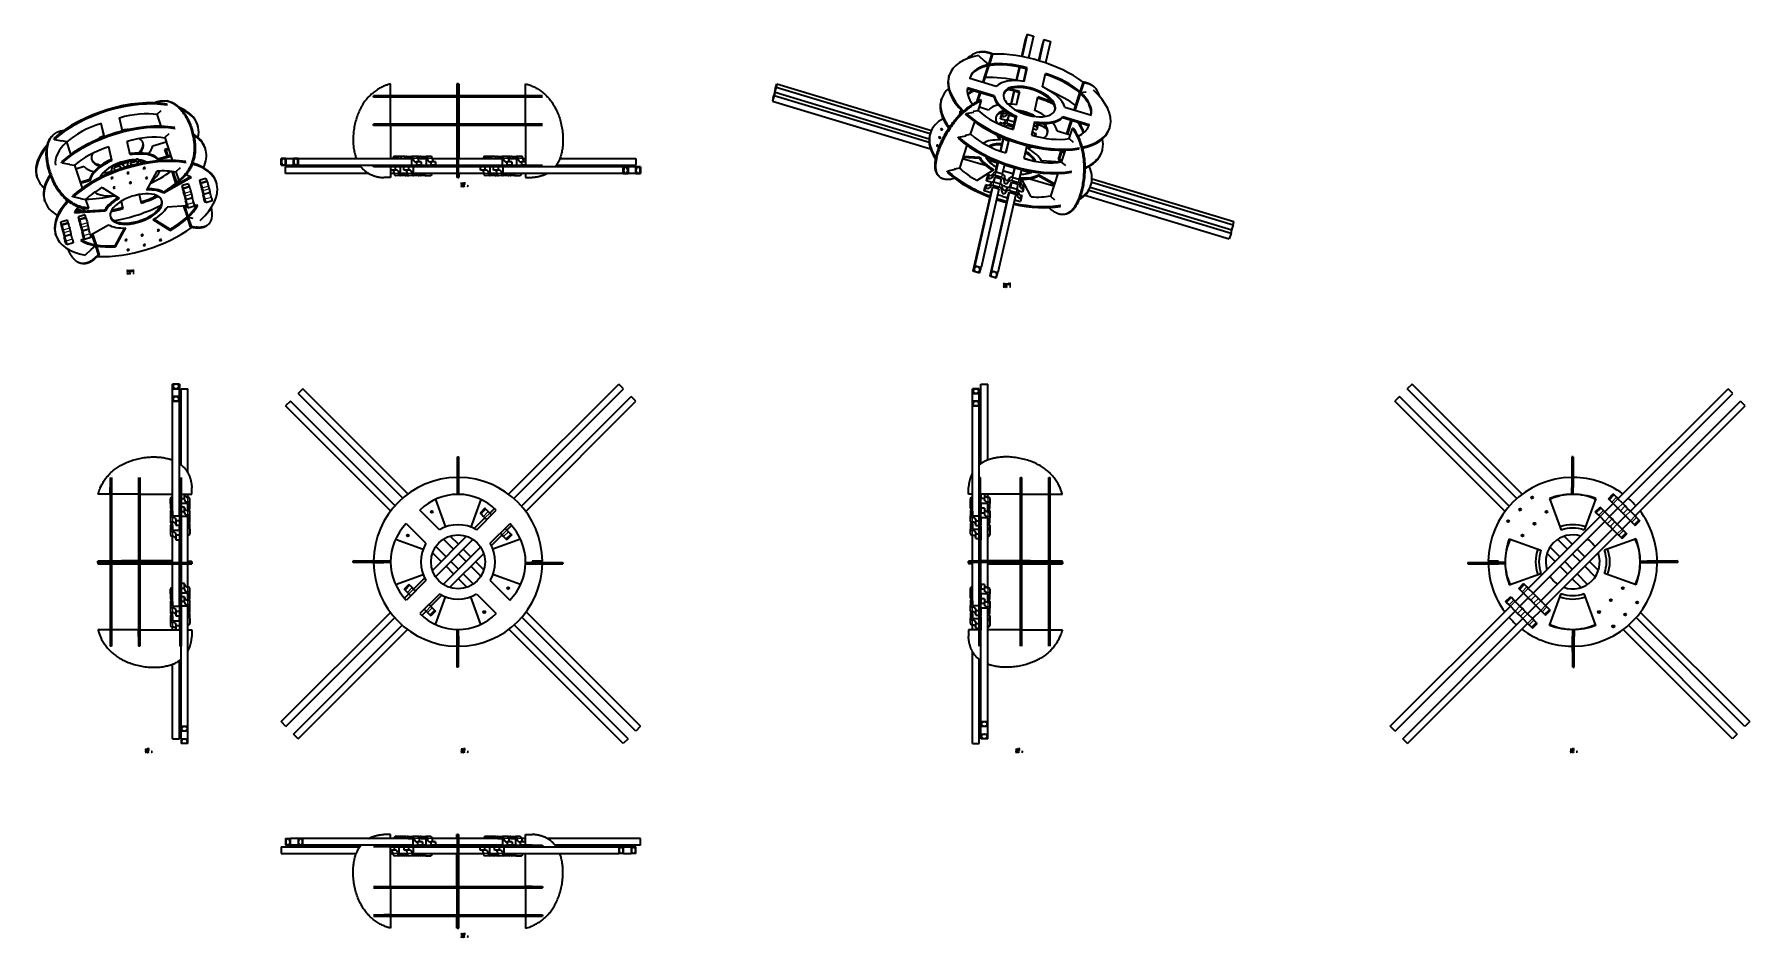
# Model space of a CAD drawing. Extents: x -41 to 2498, y -135 to 1203.
import ezdxf

# ---------------------------------------------------------------- set-up
doc = ezdxf.new("R2010")
doc.units = 0

msp = doc.modelspace()

# ---------------------------------------------------------------- linework, layer by layer
at = {"color": 7, "lineweight": 35}
for p, q in [((1425.8, 1194.5), (1420.3, 1169.9)), ((1428.5, 1202.7), (1421, 1169.8)), ((1438.1, 1199.8), (1430.8, 1167.7)), ((1453.4, 1195.2), (1446.2, 1163.5)), ((1450.7, 1187), (1445.4, 1163.8)), ((1462.9, 1192.3), (1455.7, 1160.4)), ((1362.9, 1131.3), (1370.9, 1156)), ((1364.1, 1130.9), (1372.4, 1156.3)), ((1416.7, 1154.2), (1412.3, 1134.6)), ((1417.5, 1154), (1413, 1134.4)), ((1424.3, 1133), (1428.8, 1152.8)), ((1451.4, 1124.8), (1455.9, 1144.7)), ((1057.1, 1124.6), (1285.1, 1055.9)), ((1058.2, 1129.5), (1286.9, 1060.5)), ((1379.1, 1110), (1340.1, 1121.7)), ((1379.6, 1111.6), (1340.4, 1123.4)), ((1382.7, 1125.3), (1343.5, 1137.1)), ((1413, 1098.3), (1417.5, 1118.1)), ((497.7, 1111.5), (461, 1111.5)), ((497.7, 1109.5), (461, 1109.5)), ((486, 1069.5), (486, 1109.5)), ((486, 1069.5), (486, 1109.5)), ((584.1, 1111.5), (497.7, 1111.5)), ((584.1, 1109.5), (497.7, 1109.5)), ((586.1, 1069.5), (586.1, 1109.5)), ((674.4, 1111.5), (587, 1111.5)), ((674.4, 1109.5), (587, 1109.5)), ((587.3, 1069.5), (587.3, 1109.5)), ((711, 1111.5), (674.4, 1111.5)), ((711, 1109.5), (674.4, 1109.5)), ((686, 1069.5), (686, 1109.5)), ((1051.5, 1103.8), (1285.3, 1033.3)), ((1054.2, 1112), (1283.4, 1043)), ((1055.3, 1116.9), (1283.4, 1048.1)), ((1440, 1090.1), (1444.5, 1110)), ((1484.4, 1094.7), (1523.6, 1082.8)), ((1498.1, 1090.5), (1506.4, 1115.8)), ((1499.6, 1090.1), (1507.6, 1114.7)), ((62.3, 1051), (57.9, 1070.6)), ((497.7, 1069.5), (461, 1069.5)), ((497.7, 1067.5), (461, 1067.5)), ((486, 1067.5), (486, 1019)), ((486, 1067.5), (486, 1019)), ((584, 1069.5), (497.7, 1069.5)), ((584, 1067.5), (497.7, 1067.5)), ((586.1, 1067.5), (586.1, 1008.5)), ((674.4, 1069.5), (587, 1069.5)), ((674.4, 1067.5), (587, 1067.5)), ((587.3, 1067.5), (587.3, 1019)), ((711, 1069.5), (674.4, 1069.5)), ((711, 1067.5), (674.4, 1067.5)), ((686, 1067.5), (686, 1008.5)), ((1412.6, 1081.5), (1408.1, 1061.6)), ((1439.7, 1073.3), (1435.2, 1053.4)), ((1480.8, 1079.3), (1520, 1067.5)), ((1481.3, 1081), (1520.5, 1069.1)), ((1493.2, 1075.5), (1486.8, 1055.8)), ((1494.7, 1075.1), (1488.2, 1055.4)), ((100.8, 1024.2), (96.3, 1044.1)), ((134.2, 1037.6), (154, 1043.6)), ((152, 1049.7), (162.9, 1016.1)), ((1401.3, 1046.5), (1396.8, 1026.9)), ((1473.1, 1060), (1492.8, 1054)), ((73.7, 1016.1), (69.2, 1035.9)), ((331.1, 1019), (498.9, 1019)), ((349.5, 1019), (517.3, 1019)), ((547.9, 1019), (584, 1019)), ((547.9, 1019), (584, 1019)), ((586.1, 1019), (632.9, 1019)), ((586.1, 1019), (651.3, 1019)), ((736.8, 1019), (831, 1019)), ((736.8, 1019), (849.4, 1019)), ((1339.5, 1038.4), (1328.5, 1004.5)), ((1333.1, 1018.9), (1366.8, 1008.8)), ((1333.8, 1020.7), (1358, 1019.2)), ((1334.3, 1022.4), (1358.6, 1020.9)), ((18.2, 1008.7), (29.3, 974.7)), ((140, 1000.1), (124.8, 972.1)), ((189.9, 991.7), (150, 969)), ((191.6, 990.6), (150.6, 967.3)), ((442.3, 1006.5), (330.7, 1006.5)), ((454.1, 996.5), (330.7, 996.5)), ((442.3, 1006.5), (349.1, 1006.5)), ((349.5, 1009), (517.3, 1009)), ((497.7, 1008.5), (461, 1008.5)), ((497.7, 1006.5), (461, 1006.5)), ((584, 1008.5), (497.7, 1008.5)), ((584, 1006.5), (497.7, 1006.5)), ((584.1, 996.5), (520.1, 996.5)), ((552.8, 1009), (584, 1009)), ((586.1, 1009), (651.3, 1009)), ((624.2, 996.5), (586.1, 996.5)), ((674.4, 1008.5), (587, 1008.5)), ((674.4, 1006.5), (587, 1006.5)), ((830.6, 996.5), (652.8, 996.5)), ((830.6, 1006.5), (661.4, 1006.5)), ((711, 1008.5), (674.4, 1008.5)), ((711, 1006.5), (674.4, 1006.5)), ((849, 1006.5), (680.4, 1006.5)), ((731.6, 1009), (849.4, 1009)), ((1353.9, 986.3), (1379, 1002.2)), ((1468.5, 979.6), (1444.7, 993.1)), ((1469, 981.3), (1445.3, 994.8)), ((1478.6, 1013.5), (1449.9, 1015.2)), ((1474, 996.4), (1463.2, 963.2)), ((59.2, 975.8), (84.4, 959.9)), ((1374.6, 968.2), (1348.3, 852)), ((1377.3, 976.4), (1351, 860.2)), ((1386.8, 973.6), (1360.5, 857.3)), ((1402.1, 968.9), (1375.8, 852.7)), ((1411.7, 966.1), (1385.4, 849.8)), ((1434.7, 962), (1419.5, 990)), ((1432.6, 988.9), (1468, 978.2)), ((1519.9, 971.7), (1730.6, 908.2)), ((1522, 976.2), (1731.7, 913)), ((1524.2, 983.8), (1733.5, 920.8)), ((1524.6, 988.9), (1734.6, 925.6)), ((18.2, 938.4), (63.9, 941.2)), ((19.2, 940.1), (63.3, 942.9)), ((184.6, 948.7), (155.2, 946.9)), ((1399.4, 960.7), (1373.1, 844.5)), ((1514.1, 964.3), (1727.9, 899.9)), ((41.6, 905.5), (68.5, 920.7)), ((78.5, 889.6), (92.8, 915.9)), ((79.1, 887.9), (94.3, 916)), ((159.9, 912.3), (134.7, 928.2)), ((159.4, 914), (135.8, 928.8)), ((163.4, 508.1), (163.4, 677.8)), ((175.9, 565.2), (175.9, 677.9)), ((185.9, 553.4), (185.9, 677.9)), ((504.1, 515.8), (349.1, 670.8)), ((511.9, 522.1), (356.1, 677.9)), ((660.8, 521.7), (824, 684.8)), ((668.6, 515.3), (831, 677.8)), ((679.9, 504), (842.3, 666.4)), ((1347.7, 507.9), (1347.7, 670.8)), ((1360.2, 567), (1360.2, 684.8)), ((1360.2, 567), (1360.2, 666.4)), ((1370.2, 572.2), (1370.2, 684.8)), ((2142.4, 504), (1980, 666.4)), ((2153.7, 515.3), (1991.3, 677.8)), ((2161.5, 521.7), (1998.4, 684.8)), ((2303.2, 515), (2466.2, 677.9)), ((2310.3, 507.9), (2473.2, 670.8)), ((163.4, 489.7), (163.4, 659.4)), ((173.4, 489.7), (173.4, 659.4)), ((175.9, 565.2), (175.9, 659.5)), ((486.3, 496.8), (330.7, 652.4)), ((492.7, 504.6), (337.8, 659.5)), ((686.2, 496.2), (849.4, 659.4)), ((1347.7, 489.5), (1347.7, 652.4)), ((1357.7, 489.5), (1357.7, 652.4)), ((2136.1, 496.2), (1972.9, 659.4)), ((2321.6, 496.6), (2484.6, 659.5)), ((2328.7, 489.5), (2491.6, 652.4)), ((585.3, 521.5), (585.4, 576.9)), ((587.3, 521.5), (587.4, 576.9)), ((2234.9, 576.9), (2235, 531.5)), ((2236.9, 576.9), (2237, 531.5)), ((70.9, 546.5), (70.9, 509.9)), ((72.9, 546.5), (72.9, 509.9)), ((112.9, 546.5), (112.9, 509.9)), ((114.9, 546.5), (114.9, 509.9)), ((173.9, 546.5), (173.9, 509.9)), ((175.9, 546.5), (175.9, 509.9)), ((1359.7, 509.9), (1359.7, 546.5)), ((1418.7, 509.9), (1418.7, 546.5)), ((1420.7, 509.9), (1420.7, 546.5)), ((1460.7, 509.9), (1460.7, 546.5)), ((1462.7, 509.9), (1462.7, 546.5)), ((70.9, 509.9), (70.9, 422.5)), ((112.9, 521.5), (72.9, 521.5)), ((72.9, 509.9), (72.9, 422.5)), ((112.9, 509.9), (112.9, 422.5)), ((114.9, 521.5), (163.4, 521.5)), ((114.9, 509.9), (114.9, 422.5)), ((173.9, 509.9), (173.9, 422.5)), ((175.9, 509.9), (175.9, 422.5)), ((552.4, 514), (567.2, 473.1)), ((619.7, 514), (604.9, 473.1)), ((1357.7, 422.8), (1357.7, 509.9)), ((1418.7, 521.5), (1359.7, 521.5)), ((1418.7, 521.5), (1359.7, 521.5)), ((1359.7, 422.8), (1359.7, 509.9)), ((1360.2, 422.8), (1360.2, 521.5)), ((1360.2, 422.8), (1360.2, 521.5)), ((1418.7, 422.8), (1418.7, 509.9)), ((1420.7, 521.5), (1460.7, 521.5)), ((1420.7, 521.5), (1460.7, 521.5)), ((1420.7, 422.8), (1420.7, 509.9)), ((1460.7, 422.7), (1460.7, 509.9)), ((1462.7, 422.7), (1462.7, 509.9)), ((2202.1, 515.4), (2219.2, 468.4)), ((2270.5, 515.4), (2253.4, 468.4)), ((185.9, 420.8), (185.9, 488.5)), ((558.5, 469), (529.5, 498)), ((610.1, 470.9), (625.9, 486.7)), ((613.6, 469), (642.6, 498)), ((1370.2, 422.8), (1370.2, 486.7)), ((2170.5, 382.3), (2276.8, 488.5)), ((163.4, 420.8), (163.4, 459.2)), ((163.4, 420.8), (163.4, 459.2)), ((538.5, 449), (509.5, 478)), ((548.1, 408.9), (598.6, 459.4)), ((633.6, 449), (662.6, 478)), ((635.5, 445.5), (651.3, 461.3)), ((1347.7, 422.7), (1347.7, 460.9)), ((1347.7, 422.7), (1347.7, 460.9)), ((2177.6, 375.2), (2283.9, 481.4)), ((2188.9, 363.9), (2295.2, 470.1)), ((2196, 356.8), (2302.2, 463.1)), ((173.4, 420.8), (173.4, 454.2)), ((493.5, 455.2), (534.4, 440.3)), ((552.7, 399.4), (608.1, 454.8)), ((568.2, 429.1), (553.1, 444.2)), ((564, 388.1), (619.4, 443.5)), ((579.5, 440.4), (564.6, 455.3)), ((573.5, 383.5), (624, 434)), ((678.6, 455.2), (637.7, 440.3)), ((1357.7, 422.8), (1357.7, 456)), ((2142.3, 455.7), (2189.3, 438.6)), ((2217.4, 429.1), (2202.9, 443.5)), ((2228.7, 440.4), (2214.2, 454.8)), ((2330.2, 455.7), (2283.3, 438.6)), ((70.9, 418.8), (70.9, 333.1)), ((112.9, 422.7), (72.9, 422.7)), ((112.9, 420.8), (72.9, 420.8)), ((72.9, 418.8), (72.9, 333.1)), ((112.9, 418.7), (112.9, 333.1)), ((114.9, 422.7), (163.4, 422.7)), ((114.9, 420.8), (173.9, 420.8)), ((114.9, 418.7), (114.9, 333.1)), ((163.4, 374.1), (163.4, 418.7)), ((163.4, 355.7), (163.4, 418.7)), ((173.4, 355.7), (173.4, 418.8)), ((173.9, 418.8), (173.9, 333.1)), ((175.9, 418.8), (175.9, 333.1)), ((185.9, 384.4), (185.9, 418.8)), ((486, 422.7), (430.6, 422.8)), ((486, 420.7), (430.6, 420.8)), ((619.8, 400.1), (605, 414.9)), ((686, 420.8), (741.4, 420.7)), ((686, 418.8), (741.4, 418.7)), ((1347.7, 356.8), (1347.7, 420.7)), ((1347.7, 375.2), (1347.7, 420.7)), ((1357.7, 356.8), (1357.7, 420.7)), ((1357.7, 333.1), (1357.7, 420.5)), ((1418.7, 420.7), (1359.7, 420.7)), ((1359.7, 333.1), (1359.7, 420.5)), ((1360.2, 184.9), (1360.2, 420.7)), ((1360.2, 166.5), (1360.2, 420.7)), ((1370.2, 383.3), (1370.2, 420.7)), ((1418.7, 418.8), (1370.2, 418.8)), ((1418.7, 333.1), (1418.7, 420.5)), ((1420.7, 420.7), (1460.7, 420.7)), ((1420.7, 333.1), (1420.7, 420.5)), ((1420.7, 418.8), (1460.7, 418.8)), ((1460.7, 333.1), (1460.7, 420.5)), ((1462.7, 333.1), (1462.7, 420.5)), ((2080.9, 420.7), (2126.3, 420.8)), ((2080.9, 418.7), (2126.3, 418.8)), ((2269.6, 399.4), (2254.1, 414.9)), ((2391.7, 422.8), (2346.3, 422.7)), ((2391.7, 420.8), (2346.3, 420.7)), ((493.5, 387.8), (534.4, 402.7)), ((538.5, 393.9), (509.5, 364.9)), ((520.3, 381.2), (536.6, 397.4)), ((608.7, 388.5), (593.6, 403.6)), ((633.6, 393.9), (662.6, 364.9)), ((678.6, 387.8), (637.7, 402.7)), ((2142.3, 387.3), (2189.3, 404.4)), ((2258.3, 388.1), (2242.8, 403.6)), ((2330.2, 387.3), (2283.3, 404.4)), ((185.9, 178), (185.9, 355.8)), ((558.5, 373.9), (529.5, 344.9)), ((545.7, 355.7), (562, 372)), ((552.4, 328.9), (567.2, 369.8)), ((619.7, 328.9), (604.9, 369.8)), ((613.6, 373.9), (642.6, 344.9)), ((1966.2, 178), (2144.1, 355.8)), ((2202.1, 327.5), (2219.2, 374.5)), ((2270.5, 327.5), (2253.4, 374.5)), ((70.9, 333.1), (70.9, 296.5)), ((72.9, 333.1), (72.9, 296.5)), ((112.9, 333.1), (112.9, 296.5)), ((114.9, 333.1), (114.9, 296.5)), ((173.9, 333.1), (173.9, 296.5)), ((175.9, 178), (175.9, 347.3)), ((175.9, 333.1), (175.9, 296.5)), ((324, 184.9), (485.8, 346.7)), ((331.1, 177.8), (492.2, 338.9)), ((849, 170.9), (680.4, 339.5)), ((856.1, 178), (686.7, 347.3)), ((1357.7, 296.5), (1357.7, 333.1)), ((1359.7, 296.5), (1359.7, 333.1)), ((1370.2, 184.9), (1370.2, 352.7)), ((1418.7, 296.5), (1418.7, 333.1)), ((1420.7, 296.5), (1420.7, 333.1)), ((1460.7, 296.5), (1460.7, 333.1)), ((1462.7, 296.5), (1462.7, 333.1)), ((1973.3, 170.9), (2151.2, 348.7)), ((1984.6, 159.6), (2162.5, 337.4)), ((1991.7, 152.5), (2169.5, 330.3)), ((2491.2, 177.8), (2330.1, 338.9)), ((2498.3, 184.9), (2336.5, 346.7)), ((112.9, 320.8), (72.9, 320.8)), ((112.9, 320.8), (72.9, 320.8)), ((114.9, 320.8), (173.9, 320.8)), ((114.9, 320.8), (173.9, 320.8)), ((175.9, 159.6), (175.9, 328.1)), ((342.4, 166.5), (503.5, 327.6)), ((349.5, 159.4), (511.3, 321.3)), ((584.1, 320.8), (584, 265.4)), ((586.1, 320.8), (586, 265.4)), ((830.6, 152.5), (661.4, 321.7)), ((837.7, 159.6), (669.2, 328.1)), ((1418.7, 320.8), (1370.2, 320.8)), ((1420.7, 320.8), (1460.7, 320.8)), ((2236.3, 265.4), (2236.2, 310.8)), ((2238.3, 265.4), (2238.2, 310.8)), ((2472.8, 159.4), (2311, 321.3)), ((2479.9, 166.5), (2318.8, 327.6)), ((1347.7, 152.5), (1347.7, 288.8)), ((1347.7, 170.9), (1347.7, 288.8)), ((163.4, 177.8), (163.4, 270)), ((163.4, 159.4), (163.4, 270)), ((173.4, 159.4), (173.4, 275.2)), ((1357.7, 152.5), (1357.7, 277)), ((500.7, 11.9), (337.8, 11.9)), ((519.1, 11.9), (356.1, 11.9)), ((519.1, 1.9), (356.1, 1.9)), ((511.9, 1.9), (585, 1.9)), ((585.3, 11.9), (547.6, 11.9)), ((585.3, 11.9), (547.6, 11.9)), ((585.3, 1.9), (552.6, 1.9)), ((633.4, 11.9), (587.4, 11.9)), ((651.8, 11.9), (587.4, 11.9)), ((587.4, 1.9), (674.4, 1.9)), ((651.8, 1.9), (587.4, 1.9)), ((674.4, 1.9), (711, 1.9)), ((837.7, 11.9), (717.9, 11.9)), ((856.1, 11.9), (717.9, 11.9)), ((856.1, 1.9), (729.8, 1.9)), ((324, -0.6), (440.5, -0.6)), ((324, -10.6), (435.3, -10.6)), ((342.4, -0.6), (440.5, -0.6)), ((461, -0.1), (497.7, -0.1)), ((486, -59.1), (486, -0.1)), ((486, -0.6), (585.3, -0.6)), ((486, -0.6), (585.3, -0.6)), ((497.7, -0.1), (585, -0.1)), ((520.3, -10.6), (585.3, -10.6)), ((584.1, -59.1), (584.1, -10.6)), ((585.3, -59.1), (585.3, -0.1)), ((587.4, -0.1), (674.4, -0.1)), ((587.4, -0.6), (824, -0.6)), ((587.4, -0.6), (842.3, -0.6)), ((587.4, -10.6), (623.8, -10.6)), ((654.3, -10.6), (824, -10.6)), ((674.4, -0.1), (711, -0.1)), ((686, -59.1), (686, -10.6)), ((686, -59.1), (686, -10.6)), ((461, -59.1), (497.7, -59.1)), ((461, -61.1), (497.7, -61.1)), ((486, -61.1), (486, -101.1)), ((497.7, -59.1), (585, -59.1)), ((497.7, -61.1), (585, -61.1)), ((584.1, -61.1), (584.1, -101.1)), ((585.3, -61.1), (585.3, -101.1)), ((587.4, -59.1), (674.4, -59.1)), ((587.4, -61.1), (674.4, -61.1)), ((674.4, -59.1), (711, -59.1)), ((674.4, -61.1), (711, -61.1)), ((686, -61.1), (686, -101.1)), ((686, -61.1), (686, -101.1)), ((461, -101.1), (497.7, -101.1)), ((497.7, -101.1), (585, -101.1)), ((587.4, -101.1), (674.4, -101.1)), ((674.4, -101.1), (711, -101.1)), ((461, -103.1), (497.7, -103.1)), ((497.7, -103.1), (585, -103.1)), ((587.4, -103.1), (674.4, -103.1)), ((674.4, -103.1), (711, -103.1))]:
    msp.add_line(p, q, dxfattribs=at)
at = {"color": 7, "lineweight": 35, "ltscale": 0.217207}
for p, q in [((1428.5, 1202.7), (1425.8, 1194.5)), ((1453.4, 1195.2), (1450.7, 1187)), ((1057.1, 1124.6), (1054.4, 1116.4)), ((1052.6, 1108.6), (1055.3, 1116.9)), ((211.5, 956), (208.8, 964.3)), ((32, 901.9), (29.3, 910.1))]:
    msp.add_line(p, q, dxfattribs=at)
at = {"color": 7, "lineweight": 35, "ltscale": 0.249801}
for p, q in [((1428.5, 1202.7), (1438.1, 1199.8)), ((1407.4, 990.9), (1416.9, 988)), ((1386.8, 973.6), (1377.3, 976.4)), ((1387.6, 976), (1378.1, 978.9)), ((1402.1, 968.9), (1411.7, 966.1)), ((1406.3, 986.1), (1415.8, 983.2))]:
    msp.add_line(p, q, dxfattribs=at)
at = {"color": 7, "lineweight": 35, "ltscale": 0.249798}
for p, q in [((1453.4, 1195.2), (1462.9, 1192.3)), ((1407.6, 1065.4), (1398.1, 1068.3)), ((1408.4, 1067.9), (1398.9, 1070.7)), ((1409.5, 1072.7), (1400, 1075.6)), ((1410.9, 1080), (1401.4, 1082.9)), ((1390.2, 988.2), (1380.6, 991.1)), ((1391, 990.7), (1381.4, 993.6)), ((1392.1, 995.5), (1382.5, 998.4)), ((1403, 971.4), (1412.5, 968.5)), ((1404.1, 976.3), (1413.6, 973.4)), ((1405.5, 983.6), (1415, 980.7)), ((1357.8, 849.1), (1348.3, 852)), ((1351, 860.2), (1360.5, 857.3)), ((1382.7, 841.6), (1373.1, 844.5)), ((1375.8, 852.7), (1385.4, 849.8))]:
    msp.add_line(p, q, dxfattribs=at)
at = {"color": 7, "lineweight": 35, "ltscale": 0.304032}
msp.add_line((1356.4, 1171.3), (1365.4, 1163.1), dxfattribs=at)
at = {"color": 7, "lineweight": 35, "ltscale": 0.038383}
for p, q in [((1356.8, 1176.1), (1358.3, 1176.4)), ((1497.3, 1063.5), (1495.8, 1063.2)), ((1485.5, 936.3), (1483.9, 936))]:
    msp.add_line(p, q, dxfattribs=at)
at = {"color": 7, "lineweight": 35, "ltscale": 0.390975}
for p, q in [((1371.6, 1158.2), (1376.5, 1173)), ((1373.1, 1158.4), (1378, 1173.3)), ((1506.9, 1117.4), (1511.8, 1132.3)), ((1508.1, 1116.3), (1513, 1131.2)), ((1490.9, 1048.3), (1495.8, 1063.2))]:
    msp.add_line(p, q, dxfattribs=at)
at = {"color": 7, "lineweight": 35, "ltscale": 0.038386}
for p, q in [((1376.5, 1173), (1378, 1173.3)), ((1371.6, 1158.2), (1373.1, 1158.4)), ((156.4, 1103.7), (154.9, 1104)), ((180.2, 991.3), (178.7, 991.6))]:
    msp.add_line(p, q, dxfattribs=at)
at = {"color": 7, "lineweight": 35, "ltscale": 0.017919}
msp.add_line((1365.4, 1163.1), (1366.1, 1163.2), dxfattribs=at)
at = {"color": 7, "lineweight": 35, "ltscale": 0.013072}
msp.add_line((1365.6, 1163.6), (1365.5, 1163.1), dxfattribs=at)
at = {"color": 7, "lineweight": 35, "ltscale": 0.202448}
for p, q in [((1371.6, 1158.2), (1365.6, 1163.6)), ((157.9, 1055.2), (152, 1049.7))]:
    msp.add_line(p, q, dxfattribs=at)
at = {"color": 7, "lineweight": 35, "ltscale": 0.470056}
msp.add_line((1427.1, 1151.5), (1423, 1133.2), dxfattribs=at)
at = {"color": 7, "lineweight": 35, "ltscale": 0.466032}
msp.add_line((1424.1, 1133), (1428.3, 1151.2), dxfattribs=at)
at = {"color": 7, "lineweight": 35, "ltscale": 0.043443}
for p, q in [((1428.3, 1151.2), (1428.8, 1152.8)), ((1337.8, 1083.6), (1338.3, 1085.3)), ((1480.8, 1079.3), (1481.3, 1081)), ((1520, 1067.5), (1520.5, 1069.1)), ((1539, 1028), (1539.5, 1029.6)), ((1444.7, 993.1), (1445.3, 994.8))]:
    msp.add_line(p, q, dxfattribs=at)
at = {"color": 7, "lineweight": 35, "ltscale": 0.45}
for p, q in [((486, 1111.5), (486, 1129.5)), ((486, 1111.5), (486, 1129.5)), ((586.1, 1111.5), (586.1, 1129.5)), ((587.3, 1111.5), (587.3, 1129.5)), ((686, 1111.5), (686, 1129.5)), ((70.9, 521.5), (52.9, 521.5)), ((1462.7, 521.5), (1480.7, 521.5)), ((1462.7, 521.5), (1480.7, 521.5)), ((70.9, 422.7), (52.9, 422.7)), ((70.9, 420.8), (52.9, 420.8)), ((1462.7, 420.7), (1480.7, 420.7)), ((1462.7, 418.8), (1480.7, 418.8)), ((70.9, 320.8), (52.9, 320.8)), ((70.9, 320.8), (52.9, 320.8)), ((1462.7, 320.8), (1480.7, 320.8)), ((486, -103.1), (486, -121.1)), ((584.1, -103.1), (584.1, -121.1)), ((585.3, -103.1), (585.3, -121.1)), ((686, -103.1), (686, -121.1)), ((686, -103.1), (686, -121.1))]:
    msp.add_line(p, q, dxfattribs=at)
at = {"color": 7, "lineweight": 35, "ltscale": 0.05}
for p, q in [((586.1, 1129.5), (584.1, 1129.5)), ((585.3, 1129.5), (587.3, 1129.5)), ((461, 1109.5), (461, 1111.5)), ((586.1, 1111.5), (586.1, 1109.5)), ((587, 1109.5), (587, 1111.5)), ((461, 1067.5), (461, 1069.5)), ((586.1, 1069.5), (586.1, 1067.5)), ((587, 1067.5), (587, 1069.5)), ((461, 1006.5), (461, 1008.5)), ((586.1, 990.5), (584.1, 990.5)), ((586.1, 1008.5), (586.1, 1006.5)), ((587, 1006.5), (587, 1008.5)), ((585.4, 576.9), (587.4, 576.9)), ((2236.9, 576.9), (2234.9, 576.9)), ((1357.7, 546.5), (1359.7, 546.5)), ((1418.7, 546.5), (1420.7, 546.5)), ((1460.7, 546.5), (1462.7, 546.5)), ((585.3, 521.5), (587.3, 521.5)), ((2237, 531.5), (2235, 531.5)), ((2237, 521.5), (2235, 521.5)), ((657, 455.6), (658.4, 454.2)), ((52.9, 420.7), (52.9, 422.7)), ((52.9, 420.8), (52.9, 418.8)), ((72.9, 422.5), (70.9, 422.5)), ((114.9, 422.5), (112.9, 422.5)), ((175.9, 422.5), (173.9, 422.5)), ((191.9, 420.8), (191.9, 418.8)), ((430.6, 420.8), (430.6, 422.8)), ((486, 420.7), (486, 422.7)), ((686, 420.8), (686, 418.8)), ((741.4, 420.7), (741.4, 418.7)), ((1341.7, 420.7), (1341.7, 422.7)), ((1359.7, 420.7), (1357.7, 420.7)), ((1357.7, 420.5), (1359.7, 420.5)), ((1420.7, 420.7), (1418.7, 420.7)), ((1418.7, 420.5), (1420.7, 420.5)), ((1462.7, 420.7), (1460.7, 420.7)), ((1460.7, 420.5), (1462.7, 420.5)), ((1480.7, 420.7), (1480.7, 422.7)), ((2080.9, 420.7), (2080.9, 418.7)), ((2126.3, 420.8), (2126.3, 418.8)), ((2136.3, 420.8), (2136.3, 418.8)), ((2336.3, 420.7), (2336.3, 422.7)), ((2346.3, 420.7), (2346.3, 422.7)), ((2391.7, 420.8), (2391.7, 422.8)), ((507.6, 379.7), (506.1, 381.2)), ((514.6, 386.8), (513.2, 388.2)), ((544.3, 343), (545.7, 341.6)), ((586.1, 320.8), (584.1, 320.8)), ((2236.2, 320.8), (2238.2, 320.8)), ((2236.2, 310.8), (2238.2, 310.8)), ((72.9, 296.5), (70.9, 296.5)), ((114.9, 296.5), (112.9, 296.5)), ((175.9, 296.5), (173.9, 296.5)), ((586, 265.4), (584, 265.4)), ((2236.3, 265.4), (2238.3, 265.4)), ((585, 1.9), (585, -0.1)), ((585.3, 17.9), (587.3, 17.9)), ((585.3, -0.1), (585.3, 1.9)), ((711, 1.9), (711, -0.1)), ((585, -59.1), (585, -61.1)), ((585.3, -61.1), (585.3, -59.1)), ((711, -59.1), (711, -61.1)), ((585, -101.1), (585, -103.1)), ((585.3, -103.1), (585.3, -101.1)), ((711, -101.1), (711, -103.1)), ((585.3, -121.1), (587.3, -121.1))]:
    msp.add_line(p, q, dxfattribs=at)
at = {"color": 7, "lineweight": 35, "ltscale": 0.124178}
for p, q in [((1055.5, 1121.2), (1054.4, 1116.4)), ((1054.2, 1112), (1055.3, 1116.9)), ((1389.1, 1077.5), (1390.2, 1082.4))]:
    msp.add_line(p, q, dxfattribs=at)
at = {"color": 7, "lineweight": 35, "ltscale": 0.21721}
for p, q in [((1055.5, 1121.2), (1058.2, 1129.5)), ((1054.2, 1112), (1051.5, 1103.8))]:
    msp.add_line(p, q, dxfattribs=at)
at = {"color": 7, "lineweight": 35, "ltscale": 0.124181}
for p, q in [((1057.1, 1124.6), (1058.2, 1129.5)), ((1052.6, 1108.6), (1051.5, 1103.8)), ((1390.5, 1081.6), (1391.6, 1086.5)), ((1444, 1065.5), (1445.1, 1070.3)), ((1369.7, 989.8), (1370.8, 994.7)), ((178.6, 973.8), (177.5, 978.6)), ((192.8, 961.1), (191.7, 965.9)), ((204.9, 981.7), (203.8, 986.5)), ((209.5, 966.1), (208.4, 971)), ((219, 969), (217.9, 973.8)), ((1366.4, 975.2), (1367.5, 980)), ((1391.2, 970.8), (1392.3, 975.7)), ((1414.6, 965.4), (1415.7, 970.2)), ((183.2, 958.2), (182.1, 963.1)), ((182.6, 956.3), (183.7, 951.5)), ((194.6, 953.3), (195.7, 948.5)), ((1419.9, 959.1), (1421, 963.9)), ((-0.9, 919.7), (-2, 924.5)), ((25.3, 927.6), (24.2, 932.4)), ((29.9, 912), (28.8, 916.8)), ((39.5, 914.9), (38.4, 919.7)), ((1733.5, 920.8), (1734.6, 925.6)), ((3.7, 904.1), (2.6, 908.9)), ((3, 902.2), (4.1, 897.4)), ((13.3, 907), (12.2, 911.8)), ((15, 899.2), (16.1, 894.4)), ((31.7, 904.2), (32.8, 899.4)), ((41.2, 907.1), (42.3, 902.3)), ((1730.6, 908.2), (1731.7, 913))]:
    msp.add_line(p, q, dxfattribs=at)
at = {"color": 7, "lineweight": 35, "ltscale": 0.043442}
for p, q in [((1312.6, 1140.3), (1313.2, 1141.9)), ((1416.9, 1116.5), (1417.5, 1118.1)), ((1301.3, 1105.6), (1301.8, 1107.2)), ((1379.1, 1110), (1379.6, 1111.6)), ((1412.1, 1079.8), (1412.6, 1081.5)), ((-11.9, 1047), (-12.4, 1048.6)), ((1284.9, 1055.2), (1285.4, 1056.9)), ((1326.5, 1048.9), (1327, 1050.6)), ((73.7, 1016.1), (73.2, 1017.7)), ((211.9, 1033.2), (211.4, 1034.9)), ((1358, 1019.2), (1358.6, 1020.9)), ((-37.1, 990.3), (-37.6, 992)), ((-0.6, 1012.3), (-1.1, 1013.9)), ((40.7, 985.9), (40.2, 987.6)), ((150.6, 967.3), (150, 969)), ((-25.7, 955.6), (-26.3, 957.3)), ((63.9, 941.2), (63.3, 942.9)), ((89.9, 944.7), (89.3, 946.4)), ((79.1, 887.9), (78.5, 889.6)), ((159.9, 912.3), (159.4, 914))]:
    msp.add_line(p, q, dxfattribs=at)
at = {"color": 7, "lineweight": 35, "ltscale": 0.498771}
msp.add_line((1408.7, 1118.7), (1404.3, 1099.3), dxfattribs=at)
at = {"color": 7, "lineweight": 35, "ltscale": 0.495304}
msp.add_line((1409.4, 1118.5), (1405.1, 1099.2), dxfattribs=at)
at = {"color": 7, "lineweight": 35, "ltscale": 0.04049}
for p, q in [((1506.9, 1117.4), (1508.1, 1116.3)), ((1511.8, 1132.3), (1513, 1131.2)), ((1361.1, 1104.5), (1359.9, 1105.6)), ((1506.4, 1115.8), (1507.6, 1114.7)), ((1474.3, 1017.5), (1475.5, 1016.4)), ((1478.6, 1030.7), (1479.8, 1029.6)), ((1298.2, 992.3), (1297, 993.4)), ((189.6, 917.3), (190.8, 918.4))]:
    msp.add_line(p, q, dxfattribs=at)
at = {"color": 7, "lineweight": 35, "ltscale": 0.191928}
for p, q in [((1508.1, 1116.3), (1515.7, 1117.7)), ((1328.5, 1004.5), (1320.9, 1003.2))]:
    msp.add_line(p, q, dxfattribs=at)
at = {"color": 7, "lineweight": 35, "ltscale": 0.040487}
msp.add_line((1527, 1125.7), (1528.2, 1124.6), dxfattribs=at)
at = {"color": 7, "lineweight": 35, "ltscale": 0.249999}
for p, q in [((486, 1111.5), (476, 1111.5)), ((476, 1069.5), (486, 1069.5)), ((486, 1008.5), (476, 1008.5)), ((486, 990.5), (476, 990.5)), ((356.1, 677.9), (349.1, 670.8)), ((831, 677.8), (824, 684.8)), ((849.4, 659.4), (842.3, 666.4)), ((1980, 666.4), (1972.9, 659.4)), ((1998.4, 684.8), (1991.3, 677.8)), ((2473.2, 670.8), (2466.2, 677.9)), ((2491.6, 652.4), (2484.6, 659.5)), ((2237, 521.5), (2237, 531.5)), ((2289.1, 515), (2296.2, 522)), ((2269.7, 495.6), (2276.8, 502.6)), ((2295.2, 470.1), (2302.2, 463.1)), ((2158.2, 355.8), (2151.2, 362.9)), ((2188.9, 363.9), (2196, 356.8)), ((2169.5, 344.5), (2176.6, 337.4)), ((1341.7, 320.8), (1341.7, 310.8)), ((1357.7, 310.8), (1357.7, 320.8)), ((1418.7, 310.8), (1418.7, 320.8)), ((1460.7, 320.8), (1460.7, 310.8)), ((856.1, 178), (849, 170.9)), ((837.7, 159.6), (830.6, 152.5)), ((1991.7, 152.5), (1984.6, 159.6)), ((486, 17.9), (476, 17.9)), ((476, -59.1), (486, -59.1)), ((486, -101.1), (476, -101.1))]:
    msp.add_line(p, q, dxfattribs=at)
at = {"color": 7, "lineweight": 35, "ltscale": 0.023375}
for p, q in [((587, 1111.5), (586.1, 1111.5)), ((587, 1109.5), (586.1, 1109.5)), ((587, 1069.5), (586.1, 1069.5)), ((587, 1067.5), (586.1, 1067.5)), ((586.1, 1008.5), (587, 1008.5)), ((586.1, 1006.5), (587, 1006.5)), ((587, 311.5), (586.1, 311.5))]:
    msp.add_line(p, q, dxfattribs=at)
at = {"color": 7, "lineweight": 35, "ltscale": 0.029707}
for p, q in [((586.1, 1111.5), (587.3, 1111.5)), ((586.1, 1069.5), (587.3, 1069.5)), ((586.1, 1008.5), (587.3, 1008.5)), ((586.1, 990.5), (587.3, 990.5)), ((585.3, 17.9), (584.1, 17.9)), ((585.3, -59.1), (584.1, -59.1)), ((585.3, -101.1), (584.1, -101.1)), ((585.3, -121.1), (584.1, -121.1))]:
    msp.add_line(p, q, dxfattribs=at)
at = {"color": 7, "lineweight": 35, "ltscale": 0.000520325}
for p, q in [((586.1, 1111.5), (586.1, 1111.5)), ((586.1, 1069.5), (586.1, 1069.5)), ((586.1, 1008.5), (586.1, 1008.5)), ((586.1, 990.5), (586.1, 990.5)), ((584.1, 17.9), (584.1, 17.9)), ((584.1, -59.1), (584.1, -59.1)), ((584.1, -101.1), (584.1, -101.1))]:
    msp.add_line(p, q, dxfattribs=at)
at = {"color": 7, "lineweight": 35, "ltscale": 3.66211e-05}
for p, q in [((586.1, 1109.5), (586.1, 1109.5)), ((586.1, 1067.5), (586.1, 1067.5)), ((586.1, 1006.5), (586.1, 1006.5))]:
    msp.add_line(p, q, dxfattribs=at)
at = {"color": 7, "lineweight": 35, "ltscale": 0.000521851}
for p, q in [((587.3, 1111.5), (587.3, 1111.5)), ((587.3, 1069.5), (587.3, 1069.5)), ((587.3, 1008.5), (587.3, 1008.5)), ((587.3, 990.5), (587.3, 990.5)), ((585.3, 17.9), (585.3, 17.9)), ((585.3, 1.9), (585.3, 1.9)), ((585.3, -59.1), (585.3, -59.1)), ((585.3, -101.1), (585.3, -101.1))]:
    msp.add_line(p, q, dxfattribs=at)
at = {"color": 7, "lineweight": 35, "ltscale": 0.249998}
for p, q in [((686, 1111.5), (696, 1111.5)), ((696, 1069.5), (686, 1069.5)), ((686, 1008.5), (696, 1008.5)), ((686, 990.5), (696, 990.5)), ((1341.7, 521.5), (1341.7, 531.5)), ((1418.7, 531.5), (1418.7, 521.5)), ((1460.7, 521.5), (1460.7, 531.5))]:
    msp.add_line(p, q, dxfattribs=at)
at = {"color": 7, "lineweight": 35, "ltscale": 0.018442}
msp.add_line((1054.4, 1116.4), (1055.1, 1116.2), dxfattribs=at)
at = {"color": 7, "lineweight": 35, "ltscale": 0.367145}
msp.add_line((1358, 1116.3), (1353.4, 1102.4), dxfattribs=at)
at = {"color": 7, "lineweight": 35, "ltscale": 0.33301}
msp.add_line((1359.3, 1115.9), (1355.1, 1103.3), dxfattribs=at)
at = {"color": 7, "lineweight": 35, "ltscale": 0.390972}
msp.add_line((1356.2, 1089.6), (1361.1, 1104.5), dxfattribs=at)
at = {"color": 7, "lineweight": 35, "ltscale": 0.351999}
msp.add_line((1371.4, 1090.6), (1357.9, 1094.7), dxfattribs=at)
at = {"color": 7, "lineweight": 35, "ltscale": 0.466033}
msp.add_line((1412.8, 1098.3), (1416.9, 1116.5), dxfattribs=at)
at = {"color": 7, "lineweight": 35, "ltscale": 0.465494}
for p, q in [((61.9, 1052.4), (57.8, 1070.6)), ((1412.1, 1079.8), (1408, 1061.7)), ((1400.8, 1045.1), (1396.7, 1027))]:
    msp.add_line(p, q, dxfattribs=at)
at = {"color": 7, "lineweight": 35, "ltscale": 0.493473}
msp.add_line((89.3, 1059.5), (85, 1078.8), dxfattribs=at)
at = {"color": 7, "lineweight": 35, "ltscale": 0.202446}
for p, q in [((140.6, 1084.4), (146.6, 1089.9)), ((1490.9, 1048.3), (1496.9, 1042.8)), ((174.4, 1004.8), (168.4, 999.3)), ((43.1, 884), (49.1, 889.5))]:
    msp.add_line(p, q, dxfattribs=at)
at = {"color": 7, "lineweight": 35, "ltscale": 0.471336}
msp.add_line((146.5, 1066.5), (140.6, 1084.4), dxfattribs=at)
at = {"color": 7, "lineweight": 35, "ltscale": 0.043439}
for p, q in [((200.6, 1067.9), (200, 1069.6)), ((1550.3, 1062.7), (1550.8, 1064.3))]:
    msp.add_line(p, q, dxfattribs=at)
at = {"color": 7, "lineweight": 35, "ltscale": 0.068353}
msp.add_line((1331.4, 1086.2), (1328.7, 1087), dxfattribs=at)
at = {"color": 7, "lineweight": 35, "ltscale": 0.046485}
msp.add_line((1330, 1084.9), (1328.7, 1086.2), dxfattribs=at)
at = {"color": 7, "lineweight": 35, "ltscale": 0.098605}
msp.add_line((1332.8, 1087.6), (1329.1, 1088.7), dxfattribs=at)
at = {"color": 7, "lineweight": 35, "ltscale": 0.287505}
for p, q in [((1338.3, 1085.3), (1349.7, 1087.3)), ((1321.9, 1002.3), (1310.6, 1000.2))]:
    msp.add_line(p, q, dxfattribs=at)
at = {"color": 7, "lineweight": 35, "ltscale": 0.478547}
msp.add_line((1344.9, 1054.9), (1350.9, 1073.1), dxfattribs=at)
at = {"color": 7, "lineweight": 35, "ltscale": 0.020269}
for p, q in [((1348.5, 1088.4), (1349.1, 1087.9)), ((1349.7, 1087.3), (1349.1, 1087.9)), ((1338.3, 1052.6), (1337.7, 1053.2))]:
    msp.add_line(p, q, dxfattribs=at)
at = {"color": 7, "lineweight": 35, "ltscale": 0.191929}
msp.add_line((1356.2, 1089.6), (1348.7, 1088.2), dxfattribs=at)
at = {"color": 7, "lineweight": 35, "ltscale": 0.06377}
msp.add_line((1388.2, 1071.9), (1387.5, 1069.4), dxfattribs=at)
at = {"color": 7, "lineweight": 35, "ltscale": 0.064752}
msp.add_line((1387.7, 1069.3), (1388.2, 1071.9), dxfattribs=at)
at = {"color": 7, "lineweight": 35, "ltscale": 0.049959}
for p, q in [((1390.2, 1071.3), (1388.2, 1071.9)), ((1392.4, 1081.1), (1390.5, 1081.6)), ((1443.2, 1070.9), (1445.1, 1070.3)), ((1442.1, 1066.1), (1444, 1065.5)), ((1372.7, 994.1), (1370.8, 994.7)), ((1368.3, 974.6), (1366.4, 975.2)), ((1371.6, 989.3), (1369.7, 989.8)), ((1421.3, 974.3), (1423.2, 973.7)), ((1418, 959.6), (1419.9, 959.1)), ((1419.1, 964.5), (1421, 963.9))]:
    msp.add_line(p, q, dxfattribs=at)
at = {"color": 7, "lineweight": 35, "ltscale": 0.108602}
for p, q in [((1390.5, 1081.6), (1389.1, 1077.5)), ((1444, 1065.5), (1442.7, 1061.4))]:
    msp.add_line(p, q, dxfattribs=at)
at = {"color": 7, "lineweight": 35, "ltscale": 0.20849}
msp.add_line((1397.1, 1075.1), (1389.1, 1077.5), dxfattribs=at)
at = {"color": 7, "lineweight": 13, "ltscale": 0.07142}
msp.add_line((1389.5, 1068.5), (1390.2, 1071.3), dxfattribs=at)
at = {"color": 7, "lineweight": 35, "ltscale": 0.108605}
for p, q in [((1391.6, 1086.5), (1390.2, 1082.4)), ((1370.8, 994.7), (1369.4, 990.5)), ((178.9, 974.5), (177.5, 978.6)), ((188.5, 977.4), (187.1, 981.5)), ((205.1, 982.4), (203.8, 986.5)), ((214.7, 985.3), (213.3, 989.4)), ((1367.5, 980), (1366.1, 975.9)), ((-0.7, 920.4), (-2, 924.5)), ((8.9, 923.3), (7.6, 927.4)), ((25.6, 928.3), (24.2, 932.4)), ((35.1, 931.2), (33.8, 935.3))]:
    msp.add_line(p, q, dxfattribs=at)
at = {"color": 7, "lineweight": 35, "ltscale": 0.049961}
msp.add_line((1393.5, 1085.9), (1391.6, 1086.5), dxfattribs=at)
at = {"color": 7, "lineweight": 13, "ltscale": 0.124182}
msp.add_line((1392.4, 1081.1), (1393.5, 1085.9), dxfattribs=at)
at = {"color": 7, "lineweight": 13, "ltscale": 0.124181}
for p, q in [((1395.2, 1069.1), (1396.3, 1074)), ((1398.9, 1070.7), (1400, 1075.6)), ((1408.4, 1067.9), (1409.5, 1072.7)), ((1442.1, 1066.1), (1443.2, 1070.9)), ((1371.6, 989.3), (1372.7, 994.1)), ((1377.7, 991.9), (1378.8, 996.8)), ((1381.4, 993.6), (1382.5, 998.4)), ((1391, 990.7), (1392.1, 995.5)), ((1374.4, 977.3), (1375.5, 982.2)), ((1378.1, 978.9), (1379.2, 983.8)), ((1400.1, 983.4), (1401.2, 988.2)), ((1403, 971.4), (1404.1, 976.3)), ((1412.5, 968.5), (1413.6, 973.4)), ((1418, 959.6), (1419.1, 964.5))]:
    msp.add_line(p, q, dxfattribs=at)
at = {"color": 7, "lineweight": 35, "ltscale": 0.076107}
msp.add_line((1398.1, 1068.3), (1397.1, 1065.4), dxfattribs=at)
at = {"color": 7, "lineweight": 35, "ltscale": 0.076761}
msp.add_line((1398.1, 1068.3), (1397.4, 1065.3), dxfattribs=at)
at = {"color": 7, "lineweight": 13, "ltscale": 0.078235}
msp.add_line((1398.5, 1083.8), (1399.2, 1086.8), dxfattribs=at)
at = {"color": 7, "lineweight": 35, "ltscale": 0.188315}
for p, q in [((1401.4, 1082.9), (1399, 1075.7)), ((1380.6, 991.1), (1378.2, 983.9))]:
    msp.add_line(p, q, dxfattribs=at)
at = {"color": 7, "lineweight": 35, "ltscale": 0.185709}
msp.add_line((1401.4, 1082.9), (1399.7, 1075.6), dxfattribs=at)
at = {"color": 7, "lineweight": 35, "ltscale": 0.185498}
for p, q in [((1410.9, 1080), (1409.3, 1072.8)), ((1390.2, 988.2), (1388.5, 981)), ((1415, 980.7), (1413.4, 973.5))]:
    msp.add_line(p, q, dxfattribs=at)
at = {"color": 7, "lineweight": 35, "ltscale": 0.03395}
msp.add_line((1427.6, 1085.2), (1427.3, 1083.8), dxfattribs=at)
at = {"color": 7, "lineweight": 35, "ltscale": 0.032995}
msp.add_line((1428.4, 1084.9), (1428.1, 1083.6), dxfattribs=at)
at = {"color": 7, "lineweight": 35, "ltscale": 0.040489}
for p, q in [((-13.7, 1053.3), (-14.9, 1052.2)), ((152.1, 1032.1), (153.3, 1033.2)), ((168.9, 980.9), (170, 982)), ((31.4, 946.5), (30.2, 945.4)), ((38.9, 945.1), (37.7, 944)), ((185.3, 930.5), (186.5, 931.6)), ((197.2, 915.9), (198.4, 917)), ((215, 919.9), (216.2, 921))]:
    msp.add_line(p, q, dxfattribs=at)
at = {"color": 7, "lineweight": 35, "ltscale": 0.287507}
for p, q in [((-11.9, 1047), (-0.6, 1044.9)), ((-0.6, 1012.3), (10.7, 1010.2)), ((27.2, 959.8), (15.9, 961.9))]:
    msp.add_line(p, q, dxfattribs=at)
at = {"color": 7, "lineweight": 35, "ltscale": 0.004148}
msp.add_line((-0.8, 1044.9), (-0.7, 1044.8), dxfattribs=at)
at = {"color": 7, "lineweight": 35, "ltscale": 0.004576}
msp.add_line((-0.6, 1044.9), (-0.7, 1044.8), dxfattribs=at)
at = {"color": 7, "lineweight": 35, "ltscale": 0.191926}
for p, q in [((6.8, 1043.4), (-0.7, 1044.8)), ((1337.4, 1053.5), (1344.9, 1054.9)), ((194.1, 930.2), (186.5, 931.6)), ((189.6, 917.3), (197.2, 915.9)), ((190.8, 918.4), (198.4, 917))]:
    msp.add_line(p, q, dxfattribs=at)
at = {"color": 7, "lineweight": 35, "ltscale": 0.00444}
msp.add_line((1.5, 1059.8), (1.4, 1059.9), dxfattribs=at)
at = {"color": 7, "lineweight": 35, "ltscale": 0.482302}
msp.add_line((12.8, 1025.1), (6.8, 1043.4), dxfattribs=at)
at = {"color": 7, "lineweight": 35, "ltscale": 0.037089}
for p, q in [((62.3, 1051), (61.9, 1052.4)), ((1400.8, 1045.1), (1401.2, 1046.5))]:
    msp.add_line(p, q, dxfattribs=at)
at = {"color": 7, "lineweight": 35, "ltscale": 0.287508}
msp.add_line((1327, 1050.6), (1338.3, 1052.6), dxfattribs=at)
at = {"color": 7, "lineweight": 35, "ltscale": 0.020271}
msp.add_line((1337.1, 1053.7), (1337.7, 1053.2), dxfattribs=at)
at = {"color": 7, "lineweight": 35, "ltscale": 0.228871}
msp.add_line((1383.1, 1054.2), (1387.5, 1046.2), dxfattribs=at)
at = {"color": 7, "lineweight": 35, "ltscale": 0.205364}
msp.add_line((1385.1, 1053.3), (1389, 1046.1), dxfattribs=at)
at = {"color": 7, "lineweight": 35, "ltscale": 0.497635}
msp.add_line((1392.9, 1049.1), (1388.5, 1029.7), dxfattribs=at)
at = {"color": 7, "lineweight": 35, "ltscale": 0.494228}
msp.add_line((1393.6, 1048.7), (1389.3, 1029.4), dxfattribs=at)
at = {"color": 7, "lineweight": 35, "ltscale": 0.086674}
msp.add_line((1407.6, 1065.4), (1406.9, 1062), dxfattribs=at)
at = {"color": 7, "lineweight": 35, "ltscale": 0.139065}
msp.add_line((1437.4, 1063), (1442.7, 1061.4), dxfattribs=at)
at = {"color": 7, "lineweight": 13, "ltscale": 0.100926}
msp.add_line((1439, 1052.4), (1439.9, 1056.3), dxfattribs=at)
at = {"color": 7, "lineweight": 35, "ltscale": 0.049962}
for p, q in [((1439.9, 1056.3), (1441.8, 1055.7)), ((1369.4, 979.5), (1367.5, 980)), ((1422.4, 979.1), (1424.3, 978.5))]:
    msp.add_line(p, q, dxfattribs=at)
at = {"color": 7, "lineweight": 35, "ltscale": 0.099378}
msp.add_line((1440.9, 1051.8), (1441.8, 1055.7), dxfattribs=at)
at = {"color": 7, "lineweight": 35, "ltscale": 0.465492}
msp.add_line((73.2, 1017.7), (69.1, 1035.9), dxfattribs=at)
at = {"color": 7, "lineweight": 35, "ltscale": 0.249799}
for p, q in [((100.4, 1015), (109.9, 1017.8)), ((85.1, 1010.3), (75.5, 1007.5)), ((85.9, 1007.9), (76.3, 1005)), ((101.2, 1012.5), (110.8, 1015.4)), ((213.3, 989.4), (203.8, 986.5)), ((214.7, 985.3), (205.1, 982.4)), ((1374.6, 968.2), (1365, 971.1)), ((192.9, 960.4), (183.3, 957.5)), ((221.9, 956), (212.4, 953.1)), ((7.6, 927.4), (-2, 924.5)), ((33.8, 935.3), (24.2, 932.4)), ((16.2, 894), (6.6, 891.1)), ((39.6, 914.2), (30, 911.3)), ((42.4, 901.9), (32.8, 899))]:
    msp.add_line(p, q, dxfattribs=at)
at = {"color": 7, "lineweight": 35, "ltscale": 0.484571}
for p, q in [((141.8, 1018.2), (160.4, 1023.8)), ((142.4, 1016.6), (160.9, 1022.2))]:
    msp.add_line(p, q, dxfattribs=at)
at = {"color": 7, "lineweight": 35, "ltscale": 0.043441}
for p, q in [((142.4, 1016.6), (141.8, 1018.2)), ((1310, 998.5), (1310.6, 1000.2)), ((228.4, 982.8), (227.8, 984.5)), ((15.9, 961.9), (15.3, 963.6)), ((-9.3, 905.2), (-9.8, 906.9))]:
    msp.add_line(p, q, dxfattribs=at)
at = {"color": 7, "lineweight": 35, "ltscale": 0.257386}
msp.add_line((155.3, 1022.3), (152.1, 1032.1), dxfattribs=at)
at = {"color": 7, "lineweight": 35, "ltscale": 0.274945}
msp.add_line((156.7, 1022.7), (153.3, 1033.2), dxfattribs=at)
at = {"color": 7, "lineweight": 35, "ltscale": 0.25}
for p, q in [((324, 1009), (324, 1019)), ((331.1, 1019), (331.1, 1009)), ((342.4, 1009), (342.4, 1019)), ((349.5, 1019), (349.5, 1009)), ((517.3, 1019), (517.3, 1009)), ((538.7, 1019), (538.7, 1009)), ((651.3, 1019), (651.3, 1009)), ((672.7, 1019), (672.7, 1009)), ((849.4, 1019), (849.4, 1009)), ((330.7, 996.5), (330.7, 1006.5)), ((500.7, 996.5), (500.7, 1006.5)), ((520.1, 996.5), (520.1, 1006.5)), ((633.4, 996.5), (633.4, 1006.5)), ((652.8, 996.5), (652.8, 1006.5)), ((830.6, 996.5), (830.6, 1006.5)), ((837.7, 1006.5), (837.7, 996.5)), ((849, 996.5), (849, 1006.5)), ((856.1, 1006.5), (856.1, 996.5)), ((173.4, 684.8), (163.4, 684.8)), ((163.4, 677.8), (173.4, 677.8)), ((173.4, 666.4), (163.4, 666.4)), ((175.9, 677.9), (185.9, 677.9)), ((1357.7, 677.9), (1347.7, 677.9)), ((1347.7, 670.8), (1357.7, 670.8)), ((1360.2, 684.8), (1370.2, 684.8)), ((163.4, 659.4), (173.4, 659.4)), ((337.8, 659.5), (330.7, 652.4)), ((1357.7, 659.5), (1347.7, 659.5)), ((1347.7, 652.4), (1357.7, 652.4)), ((70.9, 521.5), (70.9, 531.5)), ((112.9, 531.5), (112.9, 521.5)), ((173.9, 521.5), (173.9, 531.5)), ((191.9, 521.5), (191.9, 531.5)), ((1370.2, 508.1), (1360.2, 508.1)), ((2310.3, 507.9), (2303.2, 515)), ((163.4, 489.7), (173.4, 489.7)), ((185.9, 507.9), (175.9, 507.9)), ((185.9, 488.5), (175.9, 488.5)), ((625.9, 500.9), (618.8, 493.8)), ((1347.7, 489.5), (1357.7, 489.5)), ((1370.2, 486.7), (1360.2, 486.7)), ((2283.9, 481.4), (2276.8, 488.5)), ((2290.9, 488.5), (2283.9, 495.6)), ((2303.2, 500.8), (2296.2, 507.9)), ((2314.6, 489.5), (2321.6, 482.4)), ((2321.6, 496.6), (2328.7, 489.5)), ((163.4, 468.4), (173.4, 468.4)), ((665.5, 461.3), (658.4, 454.2)), ((1347.7, 470.1), (1357.7, 470.1)), ((2302.2, 477.2), (2309.3, 470.1)), ((2328.7, 475.4), (2335.8, 482.4)), ((2156.4, 382.3), (2163.5, 389.3)), ((2177.6, 375.2), (2170.5, 382.3)), ((163.4, 355.7), (173.4, 355.7)), ((185.9, 375.2), (175.9, 375.2)), ((185.9, 355.8), (175.9, 355.8)), ((1347.7, 356.8), (1357.7, 356.8)), ((1370.2, 374.1), (1360.2, 374.1)), ((2137, 362.9), (2144.1, 369.9)), ((2151.2, 348.7), (2144.1, 355.8)), ((163.4, 334.4), (173.4, 334.4)), ((1347.7, 337.4), (1357.7, 337.4)), ((1370.2, 352.7), (1360.2, 352.7)), ((2162.5, 337.4), (2169.5, 330.3)), ((2176.6, 323.3), (2183.7, 330.3)), ((2196, 342.7), (2203.1, 349.7)), ((70.9, 320.8), (70.9, 310.8)), ((112.9, 310.8), (112.9, 320.8)), ((173.9, 320.8), (173.9, 310.8)), ((191.9, 320.8), (191.9, 310.8)), ((2238.2, 320.8), (2238.2, 310.8)), ((175.9, 178), (185.9, 178)), ((331.1, 177.8), (324, 184.9)), ((1360.2, 184.9), (1370.2, 184.9)), ((1370.2, 177.8), (1360.2, 177.8)), ((163.4, 159.4), (173.4, 159.4)), ((185.9, 170.9), (175.9, 170.9)), ((175.9, 159.6), (185.9, 159.6)), ((185.9, 152.5), (175.9, 152.5)), ((349.5, 159.4), (342.4, 166.5)), ((1347.7, 152.5), (1357.7, 152.5)), ((1360.2, 166.5), (1370.2, 166.5)), ((1370.2, 159.4), (1360.2, 159.4)), ((330.7, 11.9), (330.7, 1.9)), ((337.8, 1.9), (337.8, 11.9)), ((349.1, 11.9), (349.1, 1.9)), ((356.1, 1.9), (356.1, 11.9)), ((519.1, 11.9), (519.1, 1.9)), ((538.5, 11.9), (538.5, 1.9)), ((651.8, 11.9), (651.8, 1.9)), ((671.2, 11.9), (671.2, 1.9)), ((686, 17.9), (696, 17.9)), ((696, 1.9), (686, 1.9)), ((856.1, 1.9), (856.1, 11.9)), ((324, -0.6), (324, -10.6)), ((498.9, -10.6), (498.9, -0.6)), ((520.3, -10.6), (520.3, -0.6)), ((632.9, -10.6), (632.9, -0.6)), ((654.3, -10.6), (654.3, -0.6)), ((824, -0.6), (824, -10.6)), ((831, -10.6), (831, -0.6)), ((842.3, -0.6), (842.3, -10.6)), ((849.4, -10.6), (849.4, -0.6)), ((696, -59.1), (686, -59.1)), ((686, -101.1), (696, -101.1))]:
    msp.add_line(p, q, dxfattribs=at)
at = {"color": 7, "lineweight": 35, "ltscale": 0.176776}
for p, q in [((331.1, 1019), (324, 1019)), ((349.5, 1019), (342.4, 1019)), ((498.9, 1022), (491.9, 1022)), ((498.9, 1019), (491.9, 1019)), ((510.2, 1022), (517.3, 1022)), ((510.2, 1019), (517.3, 1019)), ((531.6, 1022), (538.7, 1022)), ((531.6, 1019), (538.7, 1019)), ((545.7, 1022), (538.7, 1022)), ((640, 1022), (632.9, 1022)), ((658.4, 1022), (651.3, 1022)), ((665.6, 1022), (672.7, 1022)), ((665.6, 1019), (672.7, 1019)), ((324, 1009), (331.1, 1009)), ((342.4, 1009), (349.5, 1009)), ((500.7, 993.5), (493.6, 993.5)), ((520.1, 993.5), (513, 993.5)), ((531.5, 1014), (524.4, 1014)), ((531.5, 1009), (524.4, 1009)), ((538.5, 993.5), (545.5, 993.5)), ((538.7, 1009), (545.7, 1009)), ((626.3, 1001.5), (619.2, 1001.5)), ((640.5, 993.5), (633.4, 993.5)), ((645.7, 1001.5), (638.6, 1001.5)), ((651.3, 1009), (658.4, 1009)), ((659.8, 993.5), (652.8, 993.5)), ((671.2, 993.5), (664.1, 993.5)), ((671.2, 993.5), (678.2, 993.5)), ((837.7, 1006.5), (830.6, 1006.5)), ((830.6, 996.5), (837.7, 996.5)), ((856.1, 1006.5), (849, 1006.5)), ((849, 996.5), (856.1, 996.5)), ((163.4, 677.8), (163.4, 684.8)), ((163.4, 659.4), (163.4, 666.4)), ((173.4, 684.8), (173.4, 677.8)), ((173.4, 666.4), (173.4, 659.4)), ((1347.7, 670.8), (1347.7, 677.9)), ((1357.7, 677.9), (1357.7, 670.8)), ((1347.7, 652.4), (1347.7, 659.5)), ((1357.7, 659.5), (1357.7, 652.4)), ((160.4, 489.7), (160.4, 482.6)), ((173.4, 489.7), (173.4, 482.6)), ((180.9, 495.6), (180.9, 502.6)), ((1360.2, 486.7), (1360.2, 493.8)), ((1373.2, 493.8), (1373.2, 486.7)), ((168.4, 461.3), (168.4, 454.2)), ((173.4, 461.3), (173.4, 454.2)), ((188.9, 470.1), (188.9, 463.1)), ((1344.7, 463.1), (1344.7, 470.1)), ((1357.7, 470.1), (1357.7, 463.1)), ((1360.2, 461.3), (1360.2, 454.2)), ((188.9, 355.8), (188.9, 362.9)), ((1344.7, 363.9), (1344.7, 356.8)), ((1347.7, 363.9), (1347.7, 356.8)), ((1360.2, 366.9), (1360.2, 359.8)), ((1365.2, 366.9), (1365.2, 359.8)), ((160.4, 334.4), (160.4, 327.3)), ((173.4, 334.4), (173.4, 327.3)), ((188.9, 337.4), (188.9, 344.5)), ((1344.7, 344.5), (1344.7, 337.4)), ((1347.7, 344.5), (1347.7, 337.4)), ((1360.2, 334.4), (1360.2, 327.3)), ((1373.2, 334.4), (1373.2, 327.3)), ((175.9, 159.6), (175.9, 152.5)), ((185.9, 152.5), (185.9, 159.6)), ((349.1, 11.9), (356.1, 11.9)), ((356.1, 1.9), (349.1, 1.9)), ((500.7, 14.9), (493.6, 14.9)), ((500.7, 11.9), (493.6, 11.9)), ((512, 14.9), (519.1, 14.9)), ((512, 11.9), (519.1, 11.9)), ((533.2, 6.9), (526.1, 6.9)), ((533.2, 1.9), (526.1, 1.9)), ((545.5, 14.9), (538.5, 14.9)), ((538.5, 1.9), (545.5, 1.9)), ((552.6, 6.9), (545.5, 6.9)), ((552.6, 1.9), (545.5, 1.9)), ((640.5, 14.9), (633.4, 14.9)), ((658.8, 14.9), (651.8, 14.9)), ((651.8, 1.9), (658.8, 1.9)), ((664.1, 14.9), (671.2, 14.9)), ((664.1, 11.9), (671.2, 11.9)), ((678.2, 14.9), (671.2, 14.9)), ((671.2, 1.9), (678.2, 1.9)), ((498.9, -0.6), (491.9, -0.6)), ((498.9, -13.6), (491.9, -13.6)), ((520.3, -0.6), (513.2, -0.6)), ((520.3, -13.6), (513.2, -13.6)), ((527.4, -0.6), (520.3, -0.6)), ((527.4, -13.6), (520.3, -13.6)), ((538.7, -13.6), (531.6, -13.6)), ((545.7, -0.6), (538.7, -0.6)), ((538.7, -13.6), (545.7, -13.6)), ((625.9, -0.6), (618.8, -0.6)), ((625.9, -5.6), (618.8, -5.6)), ((640, -0.6), (632.9, -0.6)), ((640, -13.6), (632.9, -13.6)), ((647.2, -0.6), (640.2, -0.6)), ((647.2, -5.6), (640.2, -5.6)), ((654.3, -0.6), (647.2, -0.6)), ((654.3, -13.6), (647.2, -13.6)), ((672.7, -13.6), (665.6, -13.6)), ((679.8, -0.6), (686.8, -0.6)), ((824, -0.6), (831, -0.6)), ((831, -10.6), (824, -10.6)), ((842.3, -0.6), (849.4, -0.6)), ((849.4, -10.6), (842.3, -10.6))]:
    msp.add_line(p, q, dxfattribs=at)
at = {"color": 7, "lineweight": 35, "ltscale": 0.176777}
for p, q in [((506, 1022), (498.9, 1022)), ((493.6, 1001.5), (486.5, 1001.5)), ((507.8, 993.5), (500.7, 993.5)), ((513, 1001.5), (505.9, 1001.5)), ((160.4, 508.1), (160.4, 515.2)), ((160.4, 508.1), (160.4, 501)), ((163.4, 508.1), (163.4, 515.2)), ((188.9, 507.9), (188.9, 515)), ((1344.7, 507.9), (1344.7, 515)), ((1347.7, 507.9), (1347.7, 515)), ((1360.2, 508.1), (1360.2, 515.2)), ((1360.2, 508.1), (1360.2, 501)), ((1373.2, 515.2), (1373.2, 508.1)), ((1373.2, 501), (1373.2, 508.1)), ((160.4, 496.8), (160.4, 489.7)), ((163.4, 496.8), (163.4, 489.7)), ((168.4, 482.6), (168.4, 475.6)), ((173.4, 482.6), (173.4, 475.6)), ((188.9, 500.8), (188.9, 507.9)), ((188.9, 488.5), (188.9, 495.6)), ((188.9, 481.4), (188.9, 488.5)), ((1344.7, 500.8), (1344.7, 507.9)), ((1344.7, 496.6), (1344.7, 489.5)), ((1344.7, 482.4), (1344.7, 489.5)), ((1347.7, 496.6), (1347.7, 489.5)), ((1357.7, 489.5), (1357.7, 482.4)), ((1360.2, 500.9), (1360.2, 493.8)), ((1360.2, 486.7), (1360.2, 479.7)), ((1365.2, 500.9), (1365.2, 493.8)), ((1373.2, 479.7), (1373.2, 486.7)), ((160.4, 475.4), (160.4, 468.4)), ((160.4, 468.4), (160.4, 461.3)), ((163.4, 475.4), (163.4, 468.4)), ((173.4, 468.4), (173.4, 461.3)), ((188.9, 470.1), (188.9, 477.2)), ((1344.7, 477.2), (1344.7, 470.1)), ((1347.7, 477.2), (1347.7, 470.1)), ((1352.7, 475.4), (1352.7, 482.4)), ((1352.7, 456), (1352.7, 463.1)), ((1357.7, 475.4), (1357.7, 482.4)), ((1357.7, 456), (1357.7, 463.1)), ((1360.2, 468.4), (1360.2, 461.3)), ((1373.2, 475.4), (1373.2, 468.4)), ((1373.2, 468.4), (1373.2, 461.3)), ((160.4, 374.1), (160.4, 381.2)), ((163.4, 374.1), (163.4, 381.2)), ((180.9, 382.3), (180.9, 389.3)), ((188.9, 375.2), (188.9, 382.3)), ((1344.7, 375.2), (1344.7, 382.3)), ((1347.7, 375.2), (1347.7, 382.3)), ((1360.2, 388.2), (1360.2, 381.2)), ((1360.2, 374.1), (1360.2, 381.2)), ((1365.2, 388.2), (1365.2, 381.2)), ((1373.2, 381.2), (1373.2, 374.1)), ((160.4, 374.1), (160.4, 367)), ((160.4, 362.8), (160.4, 355.7)), ((160.4, 355.7), (160.4, 348.6)), ((163.4, 362.8), (163.4, 355.7)), ((173.4, 355.7), (173.4, 348.6)), ((180.9, 362.9), (180.9, 369.9)), ((188.9, 368.1), (188.9, 375.2)), ((188.9, 348.7), (188.9, 355.8)), ((1344.7, 368.1), (1344.7, 375.2)), ((1344.7, 349.7), (1344.7, 356.8)), ((1357.7, 356.8), (1357.7, 349.7)), ((1360.2, 374.1), (1360.2, 367)), ((1360.2, 352.7), (1360.2, 359.8)), ((1373.2, 367), (1373.2, 374.1)), ((1373.2, 359.8), (1373.2, 352.7)), ((160.4, 341.4), (160.4, 334.4)), ((163.4, 341.4), (163.4, 334.4)), ((168.4, 348.6), (168.4, 341.6)), ((173.4, 348.6), (173.4, 341.6)), ((188.9, 337.4), (188.9, 330.3)), ((1344.7, 330.3), (1344.7, 337.4)), ((1352.7, 342.7), (1352.7, 349.7)), ((1352.7, 323.3), (1352.7, 330.3)), ((1357.7, 342.7), (1357.7, 349.7)), ((1357.7, 337.4), (1357.7, 330.3)), ((1357.7, 323.3), (1357.7, 330.3)), ((1360.2, 352.7), (1360.2, 345.7)), ((1373.2, 345.7), (1373.2, 352.7)), ((1373.2, 341.4), (1373.2, 334.4)), ((1360.2, 327.3), (1360.2, 320.2)), ((175.9, 178), (175.9, 170.9)), ((185.9, 170.9), (185.9, 178)), ((1360.2, 184.9), (1360.2, 177.8)), ((1370.2, 177.8), (1370.2, 184.9)), ((1360.2, 166.5), (1360.2, 159.4)), ((1370.2, 159.4), (1370.2, 166.5)), ((330.7, 11.9), (337.8, 11.9)), ((337.8, 1.9), (330.7, 1.9)), ((507.8, 14.9), (500.7, 14.9)), ((506, -0.6), (498.9, -0.6)), ((506, -13.6), (498.9, -13.6))]:
    msp.add_line(p, q, dxfattribs=at)
at = {"color": 7, "lineweight": 35, "ltscale": 0.176778}
for p, q in [((524.4, 1022), (517.3, 1022)), ((632.9, 1022), (625.9, 1022)), ((632.9, 1019), (625.9, 1019)), ((644.3, 1022), (651.3, 1022)), ((644.3, 1019), (651.3, 1019)), ((679.8, 1022), (672.7, 1022)), ((517.3, 1009), (524.4, 1009)), ((527.1, 993.5), (520.1, 993.5)), ((538.5, 993.5), (531.4, 993.5)), ((552.8, 1014), (545.7, 1014)), ((552.8, 1009), (545.7, 1009)), ((633.4, 993.5), (626.3, 993.5)), ((652.8, 993.5), (645.7, 993.5)), ((665.5, 1014), (658.4, 1014)), ((665.5, 1009), (658.4, 1009)), ((672.7, 1009), (679.8, 1009)), ((526.1, 14.9), (519.1, 14.9)), ((519.1, 1.9), (526.1, 1.9)), ((531.4, 14.9), (538.5, 14.9)), ((531.4, 11.9), (538.5, 11.9)), ((633.4, 14.9), (626.3, 14.9)), ((633.4, 11.9), (626.3, 11.9)), ((644.7, 14.9), (651.8, 14.9)), ((644.7, 11.9), (651.8, 11.9)), ((665.9, 6.9), (658.8, 6.9)), ((665.9, 1.9), (658.8, 1.9)), ((685.3, 6.9), (678.2, 6.9)), ((685.3, 1.9), (678.2, 1.9)), ((513.2, -0.6), (506.1, -0.6)), ((513.2, -5.6), (506.1, -5.6)), ((545.7, -0.6), (552.8, -0.6)), ((632.9, -0.6), (625.9, -0.6)), ((632.9, -13.6), (625.9, -13.6)), ((661.4, -0.6), (654.3, -0.6)), ((661.4, -13.6), (654.3, -13.6)), ((679.8, -0.6), (672.7, -0.6)), ((672.7, -13.6), (679.8, -13.6))]:
    msp.add_line(p, q, dxfattribs=at)
at = {"color": 7, "lineweight": 13, "ltscale": 0.176778}
for p, q in [((526.5, 1019), (519.4, 1019)), ((681.9, 1019), (674.8, 1019)), ((517.9, 996.5), (510.9, 996.5)), ((185.9, 510), (185.9, 517.1)), ((1370.2, 517.3), (1370.2, 510.2)), ((547.6, 11.9), (540.6, 11.9)), ((652.2, -10.6), (645.1, -10.6))]:
    msp.add_line(p, q, dxfattribs=at)
at = {"color": 7, "lineweight": 35, "ltscale": 0.07419}
for p, q in [((527.4, 1022), (524.4, 1022)), ((661.4, 1022), (658.4, 1022))]:
    msp.add_line(p, q, dxfattribs=at)
at = {"color": 7, "lineweight": 35, "ltscale": 0.303998}
for p, q in [((526.5, 1019), (538.7, 1019)), ((632.9, -10.6), (645.1, -10.6))]:
    msp.add_line(p, q, dxfattribs=at)
at = {"color": 7, "lineweight": 13, "ltscale": 0.176776}
for p, q in [((547.9, 1019), (540.8, 1019)), ((660.5, 1019), (653.4, 1019)), ((631.3, 996.5), (624.2, 996.5)), ((650.6, 996.5), (643.6, 996.5)), ((185.9, 377.3), (185.9, 384.4)), ((1370.2, 383.3), (1370.2, 376.2)), ((163.4, 353.6), (163.4, 346.5)), ((1347.7, 347.6), (1347.7, 354.7)), ((528.3, 11.9), (521.2, 11.9)), ((661, 11.9), (653.9, 11.9)), ((680.3, 11.9), (673.3, 11.9)), ((518.2, -10.6), (511.1, -10.6)), ((630.8, -10.6), (623.8, -10.6))]:
    msp.add_line(p, q, dxfattribs=at)
at = {"color": 7, "lineweight": 35, "ltscale": 0.303999}
for p, q in [((660.5, 1019), (672.7, 1019)), ((1370.2, 495.9), (1370.2, 508.1)), ((163.4, 468.4), (163.4, 480.5)), ((1370.2, 361.9), (1370.2, 374.1)), ((163.4, 334.4), (163.4, 346.5)), ((498.9, -10.6), (511.1, -10.6))]:
    msp.add_line(p, q, dxfattribs=at)
at = {"color": 7, "lineweight": 35, "ltscale": 0.103833}
msp.add_line((681.9, 1019), (686, 1019), dxfattribs=at)
at = {"color": 7, "lineweight": 35, "ltscale": 0.103831}
msp.add_line((681.9, 1019), (686, 1019), dxfattribs=at)
at = {"color": 7, "lineweight": 35, "ltscale": 0.381539}
msp.add_line((1370, 1016.9), (1384.6, 1012.5), dxfattribs=at)
at = {"color": 7, "lineweight": 35, "ltscale": 0.088335}
msp.add_line((1385.2, 1030.9), (1388.5, 1029.9), dxfattribs=at)
at = {"color": 7, "lineweight": 35, "ltscale": 0.493472}
msp.add_line((1428.2, 1038), (1423.9, 1018.8), dxfattribs=at)
at = {"color": 7, "lineweight": 35, "ltscale": 0.306938}
msp.add_line((1424, 1019.2), (1435.7, 1015.7), dxfattribs=at)
at = {"color": 7, "lineweight": 35, "ltscale": 0.109584}
msp.add_line((1433.1, 1036.3), (1429.4, 1033.9), dxfattribs=at)
at = {"color": 7, "lineweight": 35, "ltscale": 0.130941}
msp.add_line((1434.9, 1036.1), (1430.5, 1033.3), dxfattribs=at)
at = {"color": 7, "lineweight": 35, "ltscale": 0.347534}
for p, q in [((1478.6, 1030.7), (1474.3, 1017.5)), ((1479.8, 1029.6), (1475.5, 1016.4))]:
    msp.add_line(p, q, dxfattribs=at)
at = {"color": 7, "lineweight": 35, "ltscale": 0.135564}
msp.add_line((1475.5, 1016.4), (1480.8, 1017.4), dxfattribs=at)
at = {"color": 7, "lineweight": 35, "ltscale": 0.458769}
msp.add_line((1479.6, 1013.6), (1485.3, 1031.1), dxfattribs=at)
at = {"color": 7, "lineweight": 35, "ltscale": 0.004146}
for p, q in [((10.6, 1010.3), (10.6, 1010.1)), ((27, 959.9), (27.1, 959.7))]:
    msp.add_line(p, q, dxfattribs=at)
at = {"color": 7, "lineweight": 35, "ltscale": 0.004574}
msp.add_line((10.7, 1010.2), (10.6, 1010.1), dxfattribs=at)
at = {"color": 7, "lineweight": 35, "ltscale": 0.191927}
for p, q in [((10.6, 1010.1), (18.2, 1008.7)), ((27.1, 959.7), (34.6, 958.3)), ((37.7, 944), (30.2, 945.4)), ((38.9, 945.1), (31.4, 946.5))]:
    msp.add_line(p, q, dxfattribs=at)
at = {"color": 7, "lineweight": 35, "ltscale": 0.326182}
msp.add_line((32.5, 1006.9), (20, 1003.2), dxfattribs=at)
at = {"color": 7, "lineweight": 35, "ltscale": 0.04996}
for p, q in [((70, 998.5), (68.1, 998)), ((119.8, 1013.5), (121.7, 1014.1))]:
    msp.add_line(p, q, dxfattribs=at)
at = {"color": 7, "lineweight": 35, "ltscale": 0.038732}
msp.add_line((68.4, 996.5), (68.1, 998), dxfattribs=at)
at = {"color": 7, "lineweight": 35, "ltscale": 0.038219}
msp.add_line((68.1, 998), (68.6, 996.5), dxfattribs=at)
at = {"color": 7, "lineweight": 35, "ltscale": 0.025054}
msp.add_line((73.6, 1003.3), (73.4, 1004.3), dxfattribs=at)
at = {"color": 7, "lineweight": 13, "ltscale": 0.017494}
msp.add_line((73.6, 1003.4), (73.4, 1004.1), dxfattribs=at)
at = {"color": 7, "lineweight": 35, "ltscale": 0.123451}
msp.add_line((76.3, 1005), (77.8, 1000.3), dxfattribs=at)
at = {"color": 7, "lineweight": 35, "ltscale": 0.110728}
msp.add_line((86.9, 1003.5), (85.9, 1007.9), dxfattribs=at)
at = {"color": 7, "lineweight": 35, "ltscale": 0.110133}
msp.add_line((87.2, 1003.7), (85.9, 1007.9), dxfattribs=at)
at = {"color": 7, "lineweight": 35, "ltscale": 0.022548}
msp.add_line((97, 1008.8), (96.8, 1009.7), dxfattribs=at)
at = {"color": 7, "lineweight": 13, "ltscale": 0.010496}
msp.add_line((97, 1009), (96.9, 1009.4), dxfattribs=at)
at = {"color": 7, "lineweight": 35, "ltscale": 0.109433}
msp.add_line((102.5, 1008.3), (101.2, 1012.5), dxfattribs=at)
at = {"color": 7, "lineweight": 35, "ltscale": 0.121515}
msp.add_line((111.8, 1010.6), (110.8, 1015.4), dxfattribs=at)
at = {"color": 7, "lineweight": 35, "ltscale": 0.122039}
msp.add_line((110.8, 1015.4), (112.3, 1010.7), dxfattribs=at)
at = {"color": 7, "lineweight": 35, "ltscale": 0.0365}
msp.add_line((121.7, 1014.1), (122.1, 1012.7), dxfattribs=at)
at = {"color": 7, "lineweight": 35, "ltscale": 0.450533}
msp.add_line((168.3, 982.5), (162.7, 999.7), dxfattribs=at)
at = {"color": 7, "lineweight": 35, "ltscale": 0.416197}
msp.add_line((169.5, 983.7), (164.3, 999.5), dxfattribs=at)
at = {"color": 7, "lineweight": 35, "ltscale": 0.347535}
for p, q in [((168.4, 999.3), (172.7, 986.1)), ((34.6, 958.3), (38.9, 945.1)), ((185.3, 930.5), (189.6, 917.3))]:
    msp.add_line(p, q, dxfattribs=at)
at = {"color": 7, "lineweight": 35, "ltscale": 0.202447}
for p, q in [((172.7, 986.1), (178.7, 991.6)), ((174.2, 985.8), (180.2, 991.3)), ((1485.6, 1008.2), (1479.6, 1013.6)), ((1463.2, 963.2), (1469.1, 957.8)), ((53.4, 876.3), (47.4, 870.8)), ((54.9, 876), (49, 870.5))]:
    msp.add_line(p, q, dxfattribs=at)
at = {"color": 7, "lineweight": 35, "ltscale": 0.282843}
for p, q in [((331.1, 1009), (342.4, 1009)), ((849, 996.5), (837.7, 996.5)), ((173.4, 666.4), (173.4, 677.8)), ((1357.7, 659.5), (1357.7, 670.8)), ((1370.2, 166.5), (1370.2, 177.8)), ((185.9, 159.6), (185.9, 170.9)), ((349.1, 1.9), (337.8, 1.9)), ((831, -10.6), (842.3, -10.6))]:
    msp.add_line(p, q, dxfattribs=at)
at = {"color": 7, "lineweight": 35, "ltscale": 0.012497}
for p, q in [((486, 1009), (486, 1008.5)), ((486, 1009), (486, 1008.5)), ((587.3, 1009), (587.3, 1008.5))]:
    msp.add_line(p, q, dxfattribs=at)
at = {"color": 7, "lineweight": 35, "ltscale": 0.4}
for p, q in [((486, 1006.5), (486, 990.5)), ((486, 1006.5), (486, 990.5)), ((586.1, 1006.5), (586.1, 990.5)), ((175.9, 521.5), (191.9, 521.5)), ((605, 429.1), (593.6, 440.4)), ((2247.1, 422), (2235.7, 433.3)), ((2254.1, 429.1), (2242.8, 440.4)), ((175.9, 420.8), (191.9, 420.8)), ((579.5, 403.6), (568.2, 414.9)), ((586.6, 410.7), (575.3, 422)), ((1357.7, 420.7), (1341.7, 420.7)), ((2228.7, 403.6), (2217.4, 414.9)), ((2235.7, 410.7), (2224.4, 422)), ((1357.7, 320.8), (1341.7, 320.8)), ((585.3, 1.9), (585.3, 17.9)), ((686, 1.9), (686, 17.9)), ((686, 1.9), (686, 17.9))]:
    msp.add_line(p, q, dxfattribs=at)
at = {"color": 7, "lineweight": 35, "ltscale": 0.13618}
msp.add_line((491.5, 996.5), (486, 996.5), dxfattribs=at)
at = {"color": 7, "lineweight": 35, "ltscale": 0.125}
for p, q in [((486.5, 1001.5), (486.5, 1006.5)), ((493.6, 1001.5), (493.6, 1006.5)), ((505.9, 1001.5), (505.9, 1006.5)), ((513, 1001.5), (513, 1006.5)), ((524.4, 1014), (524.4, 1009)), ((531.5, 1014), (531.5, 1009)), ((545.7, 1014), (545.7, 1009)), ((552.8, 1014), (552.8, 1009)), ((619.2, 1001.5), (619.2, 1006.5)), ((626.3, 1001.5), (626.3, 1006.5)), ((638.6, 1001.5), (638.6, 1006.5)), ((645.7, 1001.5), (645.7, 1006.5)), ((658.4, 1014), (658.4, 1009)), ((665.5, 1014), (665.5, 1009)), ((679.8, 1014), (679.8, 1009)), ((180.9, 515), (175.9, 515)), ((1365.2, 515.2), (1360.2, 515.2)), ((168.4, 482.6), (173.4, 482.6)), ((180.9, 502.6), (175.9, 502.6)), ((180.9, 495.6), (175.9, 495.6)), ((627.3, 499.5), (630.8, 495.9)), ((1365.2, 500.9), (1360.2, 500.9)), ((1365.2, 493.8), (1360.2, 493.8)), ((168.4, 475.6), (173.4, 475.6)), ((168.4, 461.3), (173.4, 461.3)), ((653.4, 459.2), (657, 455.6)), ((660.5, 466.2), (664.1, 462.7)), ((1352.7, 482.4), (1357.7, 482.4)), ((1352.7, 475.4), (1357.7, 475.4)), ((1352.7, 463.1), (1357.7, 463.1)), ((168.4, 454.2), (173.4, 454.2)), ((1352.7, 456), (1357.7, 456)), ((180.9, 389.3), (175.9, 389.3)), ((180.9, 382.3), (175.9, 382.3)), ((514.6, 386.8), (518.2, 383.3)), ((1365.2, 388.2), (1360.2, 388.2)), ((1365.2, 381.2), (1360.2, 381.2)), ((180.9, 369.9), (175.9, 369.9)), ((180.9, 362.9), (175.9, 362.9)), ((507.6, 379.7), (511.1, 376.2)), ((1365.2, 366.9), (1360.2, 366.9)), ((1365.2, 359.8), (1360.2, 359.8)), ((168.4, 348.6), (173.4, 348.6)), ((168.4, 341.6), (173.4, 341.6)), ((540.8, 346.5), (544.3, 343)), ((547.9, 353.6), (551.4, 350)), ((1352.7, 349.7), (1357.7, 349.7)), ((1352.7, 342.7), (1357.7, 342.7)), ((1352.7, 330.3), (1357.7, 330.3)), ((168.4, 327.3), (173.4, 327.3)), ((1352.7, 323.3), (1357.7, 323.3)), ((526.1, 6.9), (526.1, 1.9)), ((533.2, 6.9), (533.2, 1.9)), ((545.5, 6.9), (545.5, 1.9)), ((552.6, 6.9), (552.6, 1.9)), ((658.8, 6.9), (658.8, 1.9)), ((665.9, 6.9), (665.9, 1.9)), ((678.2, 6.9), (678.2, 1.9)), ((685.3, 6.9), (685.3, 1.9)), ((491.9, -5.6), (491.9, -0.6)), ((506.1, -5.6), (506.1, -0.6)), ((513.2, -5.6), (513.2, -0.6)), ((618.8, -5.6), (618.8, -0.6)), ((625.9, -5.6), (625.9, -0.6)), ((640.2, -5.6), (640.2, -0.6)), ((647.2, -5.6), (647.2, -0.6))]:
    msp.add_line(p, q, dxfattribs=at)
at = {"color": 7, "lineweight": 13, "ltscale": 0.176777}
for p, q in [((498.6, 996.5), (491.5, 996.5)), ((163.4, 487.6), (163.4, 480.5)), ((185.9, 490.6), (185.9, 497.7)), ((1347.7, 480.3), (1347.7, 487.4)), ((1370.2, 495.9), (1370.2, 488.9)), ((163.4, 466.2), (163.4, 459.2)), ((1347.7, 460.9), (1347.7, 468)), ((185.9, 357.9), (185.9, 365)), ((1370.2, 361.9), (1370.2, 354.9)), ((163.4, 332.2), (163.4, 325.2)), ((1347.7, 328.2), (1347.7, 335.3)), ((496.8, -10.6), (489.7, -10.6))]:
    msp.add_line(p, q, dxfattribs=at)
at = {"color": 7, "lineweight": 35, "ltscale": 0.035355}
for p, q in [((495, 1001.5), (493.6, 1001.5)), ((544.3, 1014), (545.7, 1014)), ((657, 1014), (658.4, 1014)), ((180.9, 513.5), (180.9, 515)), ((168.4, 484.1), (168.4, 482.6)), ((180.9, 494.2), (180.9, 495.6)), ((1352.7, 483.8), (1352.7, 482.4)), ((1365.2, 492.4), (1365.2, 493.8)), ((1352.7, 464.5), (1352.7, 463.1)), ((180.9, 380.8), (180.9, 382.3)), ((1365.2, 379.7), (1365.2, 381.2)), ((180.9, 361.5), (180.9, 362.9)), ((1365.2, 358.4), (1365.2, 359.8)), ((168.4, 350), (168.4, 348.6)), ((1352.7, 351.1), (1352.7, 349.7)), ((1352.7, 331.8), (1352.7, 330.3)), ((168.4, 328.7), (168.4, 327.3)), ((657.4, 6.9), (658.8, 6.9)), ((676.8, 6.9), (678.2, 6.9)), ((493.3, -5.6), (491.9, -5.6)), ((514.6, -5.6), (513.2, -5.6)), ((648.6, -5.6), (647.2, -5.6))]:
    msp.add_line(p, q, dxfattribs=at)
at = {"color": 7, "lineweight": 35, "ltscale": 0.254733}
for p, q in [((510.9, 996.5), (500.7, 996.5)), ((643.6, 996.5), (633.4, 996.5)), ((185.9, 497.7), (185.9, 507.9)), ((185.9, 365), (185.9, 375.2)), ((1347.7, 337.4), (1347.7, 347.6)), ((538.5, 11.9), (528.3, 11.9)), ((671.2, 11.9), (661, 11.9))]:
    msp.add_line(p, q, dxfattribs=at)
at = {"color": 7, "lineweight": 35, "ltscale": 0.024722}
msp.add_line((513, 993.5), (512, 993.5), dxfattribs=at)
at = {"color": 7, "lineweight": 35, "ltscale": 0.035356}
for p, q in [((514.4, 1001.5), (513, 1001.5)), ((523, 1014), (524.4, 1014)), ((627.7, 1001.5), (626.3, 1001.5)), ((647.1, 1001.5), (645.7, 1001.5)), ((678.3, 1014), (679.8, 1014)), ((1365.2, 513.8), (1365.2, 515.2)), ((168.4, 462.7), (168.4, 461.3)), ((524.7, 6.9), (526.1, 6.9)), ((544.1, 6.9), (545.5, 6.9)), ((627.3, -5.6), (625.9, -5.6))]:
    msp.add_line(p, q, dxfattribs=at)
at = {"color": 7, "lineweight": 35, "ltscale": 0.180255}
for p, q in [((531.5, 1009), (538.7, 1009)), ((173.4, 468.4), (173.4, 475.6)), ((173.4, 334.4), (173.4, 341.6))]:
    msp.add_line(p, q, dxfattribs=at)
at = {"color": 7, "lineweight": 35, "ltscale": 0.149997}
for p, q in [((587.3, 996.5), (587.3, 990.5)), ((686, 996.5), (686, 990.5))]:
    msp.add_line(p, q, dxfattribs=at)
at = {"color": 7, "lineweight": 35, "ltscale": 0.011172}
for p, q in [((587.4, 1008.9), (587.4, 1008.5)), ((173.5, 422.8), (173.9, 422.8))]:
    msp.add_line(p, q, dxfattribs=at)
at = {"color": 7, "lineweight": 35, "ltscale": 0.024724}
msp.add_line((645.7, 993.5), (644.7, 993.5), dxfattribs=at)
at = {"color": 7, "lineweight": 35, "ltscale": 0.180257}
msp.add_line((665.5, 1009), (672.7, 1009), dxfattribs=at)
at = {"color": 7, "lineweight": 35, "ltscale": 0.156865}
for p, q in [((686, 1014), (679.8, 1014)), ((686, 1009), (679.8, 1009))]:
    msp.add_line(p, q, dxfattribs=at)
at = {"color": 7, "lineweight": 35, "ltscale": 0.020268}
for q in [(1320.7, 1003.4), (1321.9, 1002.3)]:
    msp.add_line((1321.3, 1002.8), q, dxfattribs=at)
at = {"color": 7, "lineweight": 35, "ltscale": 0.124179}
for p, q in [((1368.3, 985.7), (1369.4, 990.5)), ((1365, 971.1), (1366.1, 975.9)), ((1394.5, 985.4), (1395.6, 990.3)), ((1418, 980), (1419, 984.9)), ((220.8, 961.2), (221.9, 956.4))]:
    msp.add_line(p, q, dxfattribs=at)
at = {"color": 7, "lineweight": 35, "ltscale": 0.185712}
msp.add_line((1380.6, 991.1), (1378.9, 983.8), dxfattribs=at)
at = {"color": 7, "lineweight": 35, "ltscale": 0.391095}
msp.add_line((1384.9, 1013.8), (1381.4, 998.5), dxfattribs=at)
at = {"color": 7, "lineweight": 35, "ltscale": 0.385459}
msp.add_line((1385.7, 1013.5), (1382.3, 998.5), dxfattribs=at)
at = {"color": 7, "lineweight": 35, "ltscale": 0.368266}
msp.add_line((1395.1, 1010), (1391.8, 995.6), dxfattribs=at)
at = {"color": 7, "lineweight": 35, "ltscale": 0.379474}
msp.add_line((1394.9, 1009.3), (1409.5, 1005), dxfattribs=at)
at = {"color": 7, "lineweight": 35, "ltscale": 0.204269}
msp.add_line((1395.9, 1000), (1403.8, 997.6), dxfattribs=at)
at = {"color": 7, "lineweight": 35, "ltscale": 0.364112}
msp.add_line((1409.6, 1005.3), (1406.3, 991.1), dxfattribs=at)
at = {"color": 7, "lineweight": 13, "ltscale": 0.124179}
for p, q in [((1406.3, 986.1), (1407.4, 990.9)), ((1387.6, 976), (1388.7, 980.9)), ((1396.8, 968.7), (1397.9, 973.6)), ((1415.8, 983.2), (1416.9, 988)), ((1421.3, 974.3), (1422.4, 979.1))]:
    msp.add_line(p, q, dxfattribs=at)
at = {"color": 7, "lineweight": 35, "ltscale": 0.362143}
msp.add_line((1410.3, 1005.1), (1407.1, 991), dxfattribs=at)
at = {"color": 7, "lineweight": 35, "ltscale": 0.371062}
msp.add_line((1420, 1002.6), (1416.7, 988.1), dxfattribs=at)
at = {"color": 7, "lineweight": 35, "ltscale": 0.359313}
msp.add_line((1419.8, 1001.8), (1433.6, 997.7), dxfattribs=at)
at = {"color": 7, "lineweight": 35, "ltscale": 0.358784}
for p, q in [((40.2, 987.6), (26.4, 983.5)), ((40.7, 985.9), (27, 981.8))]:
    msp.add_line(p, q, dxfattribs=at)
at = {"color": 7, "lineweight": 35, "ltscale": 0.324557}
msp.add_line((114.1, 965.5), (116.9, 952.9), dxfattribs=at)
at = {"color": 7, "lineweight": 35, "ltscale": 0.020195}
msp.add_line((168.3, 982.5), (168.9, 983.1), dxfattribs=at)
at = {"color": 7, "lineweight": 35, "ltscale": 0.000226181}
msp.add_line((168.3, 982.5), (168.3, 982.5), dxfattribs=at)
at = {"color": 7, "lineweight": 35, "ltscale": 0.02687}
msp.add_line((168.9, 980.9), (169.2, 979.9), dxfattribs=at)
at = {"color": 7, "lineweight": 35, "ltscale": 0.055099}
msp.add_line((172.2, 981.6), (170, 982), dxfattribs=at)
at = {"color": 7, "lineweight": 35, "ltscale": 0.036078}
msp.add_line((170, 982), (170.5, 980.6), dxfattribs=at)
at = {"color": 7, "lineweight": 35, "ltscale": 0.038385}
for p, q in [((174.2, 985.8), (172.7, 986.1)), ((32.1, 941.5), (33.6, 941.2)), ((48.6, 891.1), (50.1, 890.9)), ((49.1, 889.5), (50.6, 889.2)), ((27.8, 863.9), (29.3, 863.6)), ((47.4, 870.8), (49, 870.5)), ((53.4, 876.3), (54.9, 876))]:
    msp.add_line(p, q, dxfattribs=at)
at = {"color": 7, "lineweight": 35, "ltscale": 0.2498}
for p, q in [((187.1, 981.5), (177.5, 978.6)), ((188.5, 977.4), (178.9, 974.5)), ((219.1, 968.3), (209.6, 965.5)), ((195.7, 948.1), (186.1, 945.2)), ((8.9, 923.3), (-0.7, 920.4)), ((35.1, 931.2), (25.6, 928.3)), ((13.4, 906.3), (3.8, 903.4))]:
    msp.add_line(p, q, dxfattribs=at)
at = {"color": 7, "lineweight": 35, "ltscale": 0.217209}
for p, q in [((181.3, 965.5), (178.6, 973.8)), ((179.7, 968.9), (182.4, 960.7)), ((207.6, 973.4), (204.9, 981.7)), ((206, 976.8), (208.7, 968.6)), ((207.7, 969.1), (210.4, 960.8)), ((1377.3, 976.4), (1374.6, 968.2)), ((1399.4, 960.7), (1402.1, 968.9)), ((181.5, 961.2), (184.2, 952.9)), ((185.3, 948.1), (182.6, 956.3)), ((1.8, 911.4), (-0.9, 919.7)), ((0.2, 914.8), (2.9, 906.6)), ((28, 919.3), (25.3, 927.6)), ((26.4, 922.7), (29.1, 914.5)), ((28.2, 915), (30.9, 906.7)), ((1.9, 907.1), (4.6, 898.8)), ((5.7, 894), (3, 902.2)), ((1730.6, 908.2), (1727.9, 899.9)), ((1351, 860.2), (1348.3, 852)), ((1357.8, 849.1), (1360.5, 857.3)), ((1375.8, 852.7), (1373.1, 844.5)), ((1382.7, 841.6), (1385.4, 849.8))]:
    msp.add_line(p, q, dxfattribs=at)
at = {"color": 7, "lineweight": 35, "ltscale": 0.024835}
for p, q in [((179.1, 973.5), (178.9, 974.5)), ((188.7, 976.4), (188.5, 977.4)), ((205.3, 981.4), (205.1, 982.4)), ((214.9, 984.3), (214.7, 985.3)), ((184.8, 948.3), (185, 947.4)), ((211, 956.2), (211.3, 955.3)), ((-0.4, 919.4), (-0.7, 920.4)), ((9.1, 922.3), (8.9, 923.3)), ((25.8, 927.3), (25.6, 928.3)), ((35.4, 930.2), (35.1, 931.2)), ((5.3, 894.2), (5.5, 893.3)), ((31.5, 902.1), (31.7, 901.2))]:
    msp.add_line(p, q, dxfattribs=at)
at = {"color": 7, "lineweight": 13, "ltscale": 0.2498}
for p, q in [((188.7, 976.4), (179.1, 973.5)), ((216.8, 977.8), (207.2, 974.9)), ((217.9, 973.8), (208.4, 971)), ((219, 969), (209.5, 966.1)), ((194.6, 953.3), (185, 950.5)), ((195.7, 948.5), (186.1, 945.6)), ((220.8, 961.2), (211.2, 958.4)), ((9.1, 922.3), (-0.4, 919.4)), ((35.4, 930.2), (25.8, 927.3)), ((37.3, 923.7), (27.7, 920.8)), ((12.2, 911.8), (2.6, 908.9)), ((15, 899.2), (5.5, 896.3))]:
    msp.add_line(p, q, dxfattribs=at)
at = {"color": 7, "lineweight": 35, "ltscale": 0.011526}
for p, q in [((180.2, 969.1), (179.7, 968.9)), ((206.4, 977), (206, 976.8)), ((183, 956.5), (182.6, 956.3)), ((0.6, 915), (0.2, 914.8)), ((26.9, 922.9), (26.4, 922.7)), ((3.5, 902.4), (3, 902.2))]:
    msp.add_line(p, q, dxfattribs=at)
at = {"color": 7, "lineweight": 35, "ltscale": 0.099345}
for p, q in [((180.6, 965.1), (179.7, 968.9)), ((180.6, 965.1), (181.5, 961.2)), ((206.8, 973), (206, 976.8)), ((206.8, 973), (207.7, 969.1)), ((1.1, 911), (0.2, 914.8)), ((27.3, 918.9), (26.4, 922.7)), ((27.3, 918.9), (28.2, 915)), ((1.1, 911), (1.9, 907.1))]:
    msp.add_line(p, q, dxfattribs=at)
at = {"color": 7, "lineweight": 13, "ltscale": 0.249799}
for p, q in [((190.6, 969.9), (181, 967)), ((191.7, 965.9), (182.1, 963.1)), ((214.9, 984.3), (205.3, 981.4)), ((218.9, 967.8), (209.3, 964.9)), ((192.7, 959.9), (183.1, 957)), ((192.8, 961.1), (183.2, 958.2)), ((221.9, 956.4), (212.3, 953.5)), ((11, 915.7), (1.5, 912.9)), ((38.4, 919.7), (28.8, 916.8)), ((39.5, 914.9), (29.9, 912)), ((13.1, 905.8), (3.6, 902.9)), ((13.3, 907), (3.7, 904.1)), ((16.1, 894.4), (6.6, 891.5)), ((39.3, 913.7), (29.8, 910.8)), ((41.2, 907.1), (31.7, 904.2)), ((42.3, 902.3), (32.8, 899.4))]:
    msp.add_line(p, q, dxfattribs=at)
at = {"color": 7, "lineweight": 35, "ltscale": 0.12418}
for p, q in [((182.4, 960.7), (181.3, 965.5)), ((208.7, 968.6), (207.6, 973.4)), ((184.2, 952.9), (185.3, 948.1)), ((185, 950.5), (186.1, 945.6)), ((208.8, 964.3), (209.9, 959.4)), ((210.4, 960.8), (211.5, 956)), ((211.2, 958.4), (212.3, 953.5)), ((29.1, 914.5), (28, 919.3)), ((2.9, 906.6), (1.8, 911.4)), ((4.6, 898.8), (5.7, 894)), ((5.5, 896.3), (6.6, 891.5)), ((29.3, 910.1), (30.4, 905.3)), ((30.9, 906.7), (32, 901.9))]:
    msp.add_line(p, q, dxfattribs=at)
at = {"color": 7, "lineweight": 35, "ltscale": 0.13588}
msp.add_line((1321.4, 989.3), (1316.1, 988.3), dxfattribs=at)
at = {"color": 7, "lineweight": 35, "ltscale": 0.108604}
for p, q in [((1366.4, 975.2), (1365, 971.1)), ((1369.7, 989.8), (1368.3, 985.7)), ((1423.2, 973.7), (1421.9, 969.6)), ((185, 947.4), (183.7, 951.5)), ((211.3, 955.3), (209.9, 959.4)), ((1419.9, 959.1), (1418.6, 954.9)), ((5.5, 893.3), (4.1, 897.4)), ((31.7, 901.2), (30.4, 905.3))]:
    msp.add_line(p, q, dxfattribs=at)
at = {"color": 7, "lineweight": 35, "ltscale": 0.208487}
msp.add_line((1376.3, 983.3), (1368.3, 985.7), dxfattribs=at)
at = {"color": 7, "lineweight": 13, "ltscale": 0.12418}
msp.add_line((1368.3, 974.6), (1369.4, 979.5), dxfattribs=at)
at = {"color": 7, "lineweight": 35, "ltscale": 0.249802}
msp.add_line((1388.7, 980.9), (1379.2, 983.8), dxfattribs=at)
at = {"color": 7, "lineweight": 35, "ltscale": 0.179634}
msp.add_line((1391.8, 963), (1384.9, 965.1), dxfattribs=at)
at = {"color": 7, "lineweight": 35, "ltscale": 0.087889}
msp.add_line((1395.1, 977.6), (1391.7, 978.6), dxfattribs=at)
at = {"color": 7, "lineweight": 35, "ltscale": 0.13445}
msp.add_line((1395.1, 977.6), (1400.3, 976.1), dxfattribs=at)
at = {"color": 7, "lineweight": 35, "ltscale": 0.186995}
msp.add_line((1403.1, 976.5), (1405.5, 983.6), dxfattribs=at)
at = {"color": 7, "lineweight": 35, "ltscale": 0.185626}
msp.add_line((1405.5, 983.6), (1403.8, 976.3), dxfattribs=at)
at = {"color": 7, "lineweight": 35, "ltscale": 0.161929}
msp.add_line((1415.7, 971.4), (1421.9, 969.6), dxfattribs=at)
at = {"color": 7, "lineweight": 35, "ltscale": 0.124182}
msp.add_line((1423.2, 973.7), (1424.3, 978.5), dxfattribs=at)
at = {"color": 7, "lineweight": 35, "ltscale": 0.04344}
msp.add_line((1522.5, 977.6), (1523, 979.3), dxfattribs=at)
at = {"color": 7, "lineweight": 35, "ltscale": 0.004575}
msp.add_line((27.1, 959.7), (27.2, 959.8), dxfattribs=at)
at = {"color": 7, "lineweight": 35, "ltscale": 0.098675}
msp.add_line((32.1, 941.5), (30.9, 945.3), dxfattribs=at)
at = {"color": 7, "lineweight": 35, "ltscale": 0.098674}
msp.add_line((33.6, 941.2), (32.4, 945), dxfattribs=at)
at = {"color": 7, "lineweight": 35, "ltscale": 0.233136}
msp.add_line((87.3, 955.5), (89.3, 946.4), dxfattribs=at)
at = {"color": 7, "lineweight": 35, "ltscale": 0.27777}
msp.add_line((87.4, 955.6), (89.9, 944.7), dxfattribs=at)
at = {"color": 7, "lineweight": 35, "ltscale": 0.426277}
msp.add_line((179.5, 948.4), (184.8, 932.2), dxfattribs=at)
at = {"color": 7, "lineweight": 35, "ltscale": 0.399723}
msp.add_line((181, 948.5), (186, 933.3), dxfattribs=at)
at = {"color": 7, "lineweight": 13, "ltscale": 0.004958}
for p, q in [((185, 948.4), (184.8, 948.3)), ((5.5, 894.3), (5.3, 894.2)), ((31.7, 902.2), (31.5, 902.1))]:
    msp.add_line(p, q, dxfattribs=at)
at = {"color": 7, "lineweight": 35, "ltscale": 0.007935}
for p, q in [((185.3, 947.5), (185, 947.4)), ((211.6, 955.4), (211.3, 955.3)), ((5.8, 893.3), (5.5, 893.3)), ((32, 901.3), (31.7, 901.2))]:
    msp.add_line(p, q, dxfattribs=at)
at = {"color": 7, "lineweight": 35, "ltscale": 0.135831}
msp.add_line((200.9, 949.7), (195.5, 949.4), dxfattribs=at)
at = {"color": 7, "lineweight": 35, "ltscale": 0.011527}
for p, q in [((209.2, 964.4), (208.8, 964.3)), ((29.7, 910.3), (29.3, 910.1))]:
    msp.add_line(p, q, dxfattribs=at)
at = {"color": 7, "lineweight": 13, "ltscale": 0.004959}
msp.add_line((211.2, 956.3), (211, 956.2), dxfattribs=at)
at = {"color": 7, "lineweight": 35, "ltscale": 0.199839}
msp.add_line((1391.8, 963), (1399.4, 960.7), dxfattribs=at)
at = {"color": 7, "lineweight": 35, "ltscale": 0.229593}
msp.add_line((1409.8, 957.6), (1418.6, 954.9), dxfattribs=at)
at = {"color": 7, "lineweight": 35, "ltscale": 0.118852}
msp.add_line((1460.8, 946.1), (1464.3, 942.9), dxfattribs=at)
at = {"color": 7, "lineweight": 35, "ltscale": 0.024536}
msp.add_line((184.8, 932.2), (185.5, 932.8), dxfattribs=at)
at = {"color": 7, "lineweight": 35, "ltscale": 0.000234813}
msp.add_line((184.8, 932.2), (184.8, 932.2), dxfattribs=at)
at = {"color": 7, "lineweight": 35, "ltscale": 0.347533}
for p, q in [((186.5, 931.6), (190.8, 918.4)), ((49.1, 889.5), (53.4, 876.3)), ((50.6, 889.2), (54.9, 876))]:
    msp.add_line(p, q, dxfattribs=at)
at = {"color": 7, "lineweight": 35, "ltscale": 0.198252}
msp.add_line((1733.5, 920.8), (1731, 913.2), dxfattribs=at)
at = {"color": 7, "lineweight": 35, "ltscale": 0.140636}
msp.add_line((27.5, 897.4), (32.4, 900.2), dxfattribs=at)
at = {"color": 7, "lineweight": 35, "ltscale": 0.405165}
msp.add_line((43.5, 906.5), (48.6, 891.1), dxfattribs=at)
at = {"color": 7, "lineweight": 35, "ltscale": 0.430298}
msp.add_line((44.7, 907.2), (50.1, 890.9), dxfattribs=at)
at = {"color": 7, "lineweight": 35, "ltscale": 0.304033}
msp.add_line((42.9, 884.1), (33.9, 875.9), dxfattribs=at)
at = {"color": 7, "lineweight": 35, "ltscale": 0.005623}
msp.add_line((43.1, 884), (42.9, 884.1), dxfattribs=at)
at = {"color": 7, "lineweight": 35, "ltscale": 0.375}
for p, q in [((585, 546.5), (585, 531.5)), ((2237.3, 531.5), (2237.3, 546.5)), ((461, 420.5), (476, 420.5)), ((711, 422.5), (696, 422.5)), ((2126.3, 422.5), (2111.3, 422.5)), ((2346.3, 420.5), (2361.3, 420.5)), ((587, 296.5), (587, 311.5)), ((2235.3, 311.5), (2235.3, 296.5))]:
    msp.add_line(p, q, dxfattribs=at)
at = {"color": 7, "lineweight": 35, "ltscale": 0.012498}
for p, q in [((173.4, 521.5), (173.9, 521.5)), ((173.4, 422.7), (173.9, 422.7))]:
    msp.add_line(p, q, dxfattribs=at)
at = {"color": 7, "lineweight": 35, "ltscale": 0.162503}
msp.add_line((180.9, 515), (180.9, 521.5), dxfattribs=at)
at = {"color": 7, "lineweight": 35, "ltscale": 0.10947}
msp.add_line((185.9, 517.1), (185.9, 521.5), dxfattribs=at)
at = {"color": 7, "lineweight": 35, "ltscale": 0.007335}
for p, q in [((585, 531.5), (585.3, 531.5)), ((585.3, -0.1), (585, -0.1)), ((585, -103.1), (585.3, -103.1))]:
    msp.add_line(p, q, dxfattribs=at)
at = {"color": 7, "lineweight": 35, "ltscale": 0.15}
for p, q in [((1347.7, 521.5), (1341.7, 521.5)), ((1347.7, 521.5), (1341.7, 521.5)), ((1347.7, 418.8), (1341.7, 418.8))]:
    msp.add_line(p, q, dxfattribs=at)
at = {"color": 7, "lineweight": 35, "ltscale": 0.157243}
for p, q in [((1360.2, 521.5), (1360.2, 515.2)), ((1365.2, 521.5), (1365.2, 515.2))]:
    msp.add_line(p, q, dxfattribs=at)
at = {"color": 7, "lineweight": 35, "ltscale": 0.104211}
msp.add_line((1370.2, 517.3), (1370.2, 521.5), dxfattribs=at)
at = {"color": 7, "lineweight": 35, "ltscale": 0.250001}
for p, q in [((2235, 521.5), (2235, 531.5)), ((2136.3, 420.8), (2126.3, 420.8)), ((2136.3, 418.8), (2126.3, 418.8)), ((2336.3, 422.7), (2346.3, 422.7)), ((2336.3, 420.7), (2346.3, 420.7)), ((513.2, 388.2), (506.1, 381.2)), ((552.8, 348.6), (545.7, 341.6)), ((2236.2, 320.8), (2236.2, 310.8))]:
    msp.add_line(p, q, dxfattribs=at)
at = {"color": 7, "lineweight": 35, "ltscale": 0.007336}
msp.add_line((2237, 531.5), (2237.3, 531.5), dxfattribs=at)
at = {"color": 7, "lineweight": 35, "ltscale": 0.049997}
for p, q in [((2290.5, 513.5), (2289.1, 515)), ((2297.6, 520.6), (2296.2, 522)), ((2334.4, 483.8), (2335.8, 482.4)), ((2307.9, 457.4), (2309.3, 456)), ((2138.4, 361.5), (2137, 362.9)), ((2145.5, 368.5), (2144.1, 369.9)), ((2182.3, 331.8), (2183.7, 330.3)), ((2175.2, 324.7), (2176.6, 323.3))]:
    msp.add_line(p, q, dxfattribs=at)
at = {"color": 7, "lineweight": 13, "ltscale": 0.249999}
for p, q in [((2290.5, 513.5), (2297.6, 520.6)), ((2287.4, 477.9), (2294.5, 485)), ((2302.2, 463.1), (2309.3, 470.1)), ((518.2, 383.3), (511.1, 376.2)), ((2138.4, 361.5), (2145.5, 368.5)), ((2144.1, 355.8), (2151.2, 362.9)), ((547.9, 353.6), (540.8, 346.5)), ((2158.9, 341), (2166, 348)), ((2162.5, 337.4), (2169.5, 344.5)), ((2191.1, 347.6), (2198.1, 354.7))]:
    msp.add_line(p, q, dxfattribs=at)
at = {"color": 7, "lineweight": 35, "ltscale": 0.125003}
msp.add_line((2294.1, 510), (2290.5, 513.5), dxfattribs=at)
at = {"color": 7, "lineweight": 13, "ltscale": 0.25}
for p, q in [((2294.1, 510), (2301.1, 517.1)), ((2296.2, 507.9), (2303.2, 515)), ((627.3, 499.5), (620.2, 492.4)), ((630.8, 495.9), (623.8, 488.9)), ((632.9, 493.8), (625.9, 486.7)), ((2271.1, 494.2), (2278.2, 501.2)), ((2274.7, 490.6), (2281.7, 497.7)), ((2276.8, 488.5), (2283.9, 495.6)), ((2283.9, 481.4), (2290.9, 488.5)), ((2303.2, 500.8), (2310.3, 507.9)), ((2311, 493), (2318.1, 500.1)), ((2314.6, 489.5), (2321.6, 496.6)), ((2321.6, 482.4), (2328.7, 489.5)), ((2323.8, 480.3), (2330.8, 487.4)), ((658.4, 468.4), (651.3, 461.3)), ((660.5, 466.2), (653.4, 459.2)), ((664.1, 462.7), (657, 455.6)), ((2291.6, 473.7), (2298.7, 480.7)), ((2295.2, 470.1), (2302.2, 477.2)), ((2304.4, 460.9), (2311.4, 468)), ((2307.9, 457.4), (2315, 464.5)), ((514.6, 386.8), (507.6, 379.7)), ((520.3, 381.2), (513.2, 374.1)), ((2157.8, 380.8), (2164.9, 387.9)), ((545.7, 355.7), (538.7, 348.6)), ((2142, 357.9), (2149, 365)), ((2151.2, 348.7), (2158.2, 355.8)), ((2170.5, 368.1), (2177.6, 375.2)), ((2174.1, 364.6), (2181.2, 371.7)), ((2178.3, 360.3), (2185.4, 367.4)), ((2188.9, 349.7), (2196, 356.8)), ((551.4, 350), (544.3, 343)), ((2154.7, 345.2), (2161.8, 352.3)), ((2169.5, 330.3), (2176.6, 337.4)), ((2171.7, 328.2), (2178.7, 335.3)), ((2175.2, 324.7), (2182.3, 331.8)), ((2194.6, 344.1), (2201.7, 351.1))]:
    msp.add_line(p, q, dxfattribs=at)
at = {"color": 7, "lineweight": 35, "ltscale": 0.075}
for p, q in [((2296.2, 507.9), (2294.1, 510)), ((2276.8, 488.5), (2274.7, 490.6)), ((2283.9, 495.6), (2281.7, 497.7)), ((2296.6, 482.9), (2294.5, 485)), ((2298.7, 480.7), (2296.6, 482.9)), ((2311, 493), (2308.9, 495.2)), ((2318.1, 500.1), (2316, 502.2)), ((2330.8, 487.4), (2328.7, 489.5)), ((651.3, 461.3), (653.4, 459.2)), ((658.4, 468.4), (660.5, 466.2)), ((2291.6, 473.7), (2289.5, 475.8)), ((2311.4, 468), (2309.3, 470.1)), ((2323.8, 480.3), (2321.6, 482.4)), ((518.2, 383.3), (520.3, 381.2)), ((2170.5, 382.3), (2168.4, 384.4)), ((2144.1, 355.8), (2142, 357.9)), ((2176.2, 362.5), (2174.1, 364.6)), ((2185.4, 367.4), (2183.3, 369.5)), ((538.7, 348.6), (540.8, 346.5)), ((2158.9, 341), (2156.8, 343.1)), ((2191.1, 347.6), (2188.9, 349.7))]:
    msp.add_line(p, q, dxfattribs=at)
at = {"color": 7, "lineweight": 35, "ltscale": 0.125002}
for p, q in [((2301.1, 517.1), (2297.6, 520.6)), ((2294.5, 485), (2290.9, 488.5)), ((2313.9, 504.4), (2310.3, 507.9)), ((2314.6, 489.5), (2311, 493)), ((2321.6, 496.6), (2318.1, 500.1)), ((2334.4, 483.8), (2330.8, 487.4)), ((2287.4, 477.9), (2283.9, 481.4)), ((2307.9, 457.4), (2304.4, 460.9)), ((2315, 464.5), (2311.4, 468)), ((2168.4, 384.4), (2164.9, 387.9)), ((2142, 357.9), (2138.4, 361.5)), ((2149, 365), (2145.5, 368.5)), ((2161.8, 352.3), (2158.2, 355.8)), ((2188.9, 363.9), (2185.4, 367.4)), ((2154.7, 345.2), (2151.2, 348.7)), ((2162.5, 337.4), (2158.9, 341)), ((2169.5, 344.5), (2166, 348)), ((2182.3, 331.8), (2178.7, 335.3)), ((2175.2, 324.7), (2171.7, 328.2))]:
    msp.add_line(p, q, dxfattribs=at)
at = {"color": 7, "lineweight": 35, "ltscale": 0.075001}
for p, q in [((2303.2, 515), (2301.1, 517.1)), ((630.8, 495.9), (632.9, 493.8)), ((2308.9, 495.2), (2306.8, 497.3)), ((2289.5, 475.8), (2287.4, 477.9)), ((2304.4, 460.9), (2302.2, 463.1)), ((511.1, 376.2), (513.2, 374.1)), ((545.7, 355.7), (547.9, 353.6)), ((2151.2, 362.9), (2149, 365)), ((2163.5, 375.2), (2161.4, 377.3)), ((2178.3, 360.3), (2176.2, 362.5)), ((2183.3, 369.5), (2181.2, 371.7)), ((2198.1, 354.7), (2196, 356.8)), ((2163.9, 350.1), (2161.8, 352.3)), ((2171.7, 328.2), (2169.5, 330.3)), ((2178.7, 335.3), (2176.6, 337.4))]:
    msp.add_line(p, q, dxfattribs=at)
at = {"color": 7, "lineweight": 35, "ltscale": 0.074188}
for p, q in [((160.4, 482.6), (160.4, 479.7)), ((1373.2, 496.8), (1373.2, 493.8)), ((160.4, 348.6), (160.4, 345.7))]:
    msp.add_line(p, q, dxfattribs=at)
at = {"color": 7, "lineweight": 35, "ltscale": 0.024748}
msp.add_line((188.9, 495.6), (188.9, 496.6), dxfattribs=at)
at = {"color": 7, "lineweight": 35, "ltscale": 0.049999}
msp.add_line((620.2, 492.4), (618.8, 493.8), dxfattribs=at)
at = {"color": 7, "lineweight": 35, "ltscale": 0.125001}
msp.add_line((620.2, 492.4), (623.8, 488.9), dxfattribs=at)
at = {"color": 7, "lineweight": 35, "ltscale": 0.074999}
msp.add_line((623.8, 488.9), (625.9, 486.7), dxfattribs=at)
at = {"color": 7, "lineweight": 35, "ltscale": 0.050001}
for p, q in [((627.3, 499.5), (625.9, 500.9)), ((2278.2, 501.2), (2276.8, 502.6)), ((664.1, 462.7), (665.5, 461.3)), ((551.4, 350), (552.8, 348.6))]:
    msp.add_line(p, q, dxfattribs=at)
at = {"color": 7, "lineweight": 35, "ltscale": 0.09645}
msp.add_line((628.6, 484), (625.9, 486.7), dxfattribs=at)
at = {"color": 7, "lineweight": 35, "ltscale": 0.243101}
msp.add_line((632.9, 493.8), (639.8, 500.7), dxfattribs=at)
at = {"color": 7, "lineweight": 35, "ltscale": 0.096448}
for p, q in [((635.7, 491.1), (632.9, 493.8)), ((515.9, 371.4), (513.2, 374.1))]:
    msp.add_line(p, q, dxfattribs=at)
at = {"color": 7, "lineweight": 35, "ltscale": 0.003477}
for p, q in [((1360.2, 500.9), (1360.2, 501)), ((1360.2, 366.9), (1360.2, 367))]:
    msp.add_line(p, q, dxfattribs=at)
at = {"color": 7, "lineweight": 35, "ltscale": 0.050002}
for p, q in [((2271.1, 494.2), (2269.7, 495.6)), ((2315, 464.5), (2316.4, 463.1)), ((2327.3, 476.8), (2328.7, 475.4)), ((2157.8, 380.8), (2156.4, 382.3)), ((2164.9, 387.9), (2163.5, 389.3)), ((2194.6, 344.1), (2196, 342.7)), ((2201.7, 351.1), (2203.1, 349.7))]:
    msp.add_line(p, q, dxfattribs=at)
at = {"color": 7, "lineweight": 35, "ltscale": 0.124998}
for p, q in [((2274.7, 490.6), (2271.1, 494.2)), ((2281.7, 497.7), (2278.2, 501.2)), ((2295.2, 470.1), (2291.6, 473.7)), ((2302.2, 477.2), (2298.7, 480.7)), ((2327.3, 476.8), (2323.8, 480.3)), ((2194.6, 344.1), (2191.1, 347.6))]:
    msp.add_line(p, q, dxfattribs=at)
at = {"color": 7, "lineweight": 35, "ltscale": 0.435249}
for p, q in [((2283.9, 495.6), (2296.2, 507.9)), ((2290.9, 488.5), (2303.2, 500.8)), ((2158.2, 355.8), (2170.5, 368.1)), ((2176.6, 337.4), (2188.9, 349.7))]:
    msp.add_line(p, q, dxfattribs=at)
at = {"color": 7, "lineweight": 35, "ltscale": 0.43525}
msp.add_line((2302.2, 477.2), (2314.6, 489.5), dxfattribs=at)
at = {"color": 7, "lineweight": 35, "ltscale": 0.124997}
for p, q in [((2306.8, 497.3), (2303.2, 500.8)), ((2161.4, 377.3), (2157.8, 380.8)), ((2174.1, 364.6), (2170.5, 368.1)), ((2181.2, 371.7), (2177.6, 375.2)), ((2181.9, 356.8), (2178.3, 360.3)), ((2201.7, 351.1), (2198.1, 354.7))]:
    msp.add_line(p, q, dxfattribs=at)
at = {"color": 7, "lineweight": 13, "ltscale": 0.250004}
for p, q in [((2306.8, 497.3), (2313.9, 504.4)), ((2327.3, 476.8), (2334.4, 483.8)), ((2161.4, 377.3), (2168.4, 384.4)), ((2163.5, 375.2), (2170.5, 382.3)), ((2181.9, 356.8), (2188.9, 363.9))]:
    msp.add_line(p, q, dxfattribs=at)
at = {"color": 7, "lineweight": 35, "ltscale": 0.074996}
for p, q in [((2316, 502.2), (2313.9, 504.4)), ((2156.8, 343.1), (2154.7, 345.2)), ((2166, 348), (2163.9, 350.1))]:
    msp.add_line(p, q, dxfattribs=at)
at = {"color": 7, "lineweight": 35, "ltscale": 0.433269}
for p, q in [((586.6, 447.5), (574.3, 459.7)), ((624.3, 409.7), (612, 422))]:
    msp.add_line(p, q, dxfattribs=at)
at = {"color": 7, "lineweight": 35, "ltscale": 0.096444}
for p, q in [((648.6, 464), (651.3, 461.3)), ((655.7, 471.1), (658.4, 468.4)), ((543, 358.4), (545.7, 355.7)), ((535.9, 351.4), (538.7, 348.6))]:
    msp.add_line(p, q, dxfattribs=at)
at = {"color": 7, "lineweight": 35, "ltscale": 0.243102}
msp.add_line((658.4, 468.4), (665.3, 475.2), dxfattribs=at)
at = {"color": 7, "lineweight": 35, "ltscale": 0.024924}
for p, q in [((1344.7, 481.4), (1344.7, 482.4)), ((1344.7, 348.7), (1344.7, 349.7)), ((527.1, 14.9), (526.1, 14.9))]:
    msp.add_line(p, q, dxfattribs=at)
at = {"color": 7, "lineweight": 35, "ltscale": 0.254734}
msp.add_line((1347.7, 470.1), (1347.7, 480.3), dxfattribs=at)
at = {"color": 7, "lineweight": 35, "ltscale": 0.130991}
for p, q in [((1357.7, 470.1), (1357.7, 475.4)), ((538.5, 1.9), (533.2, 1.9))]:
    msp.add_line(p, q, dxfattribs=at)
at = {"color": 7, "lineweight": 35, "ltscale": 0.141422}
for p, q in [((1360.2, 474), (1360.2, 479.7)), ((1360.2, 474), (1360.2, 468.4)), ((1360.2, 340), (1360.2, 345.7)), ((1360.2, 340), (1360.2, 334.4)), ((533, -0.6), (527.4, -0.6)), ((533, -0.6), (538.7, -0.6)), ((667, -0.6), (661.4, -0.6))]:
    msp.add_line(p, q, dxfattribs=at)
at = {"color": 7, "lineweight": 35, "ltscale": 0.053347}
for p, q in [((1360.2, 478.4), (1360.2, 476.3)), ((1360.2, 344.4), (1360.2, 342.3))]:
    msp.add_line(p, q, dxfattribs=at)
at = {"color": 7, "lineweight": 35, "ltscale": 0.42416}
for p, q in [((2235.7, 447.5), (2223.7, 459.4)), ((2210.3, 422), (2198.3, 434))]:
    msp.add_line(p, q, dxfattribs=at)
at = {"color": 7, "lineweight": 35, "ltscale": 0.435245}
for p, q in [((2309.3, 470.1), (2321.6, 482.4)), ((2151.2, 362.9), (2163.5, 375.2))]:
    msp.add_line(p, q, dxfattribs=at)
at = {"color": 7, "lineweight": 35, "ltscale": 0.250004}
for p, q in [((2309.3, 456), (2316.4, 463.1)), ((2170.5, 368.1), (2163.5, 375.2)), ((2181.9, 356.8), (2188.9, 349.7)), ((2498.3, 184.9), (2491.2, 177.8)), ((2479.9, 166.5), (2472.8, 159.4))]:
    msp.add_line(p, q, dxfattribs=at)
at = {"color": 7, "lineweight": 35, "ltscale": 0.452289}
msp.add_line((561.1, 422), (548.3, 434.8), dxfattribs=at)
at = {"color": 7, "lineweight": 35, "ltscale": 0.399999}
msp.add_line((597.9, 422), (586.6, 433.3), dxfattribs=at)
at = {"color": 7, "lineweight": 35, "ltscale": 0.045541}
for p, q in [((70.9, 420.8), (70.9, 422.7)), ((112.9, 420.8), (112.9, 422.7)), ((173.9, 420.8), (173.9, 422.7)), ((191.9, 420.8), (191.9, 422.7)), ((1341.7, 420.7), (1341.7, 418.8)), ((1418.7, 420.7), (1418.7, 418.8)), ((1460.7, 420.7), (1460.7, 418.8)), ((1480.7, 420.7), (1480.7, 418.8))]:
    msp.add_line(p, q, dxfattribs=at)
at = {"color": 7, "lineweight": 35, "ltscale": 0.000521088}
for p, q in [((70.9, 422.7), (70.9, 422.7)), ((70.9, 420.8), (70.9, 420.8)), ((112.9, 422.7), (112.9, 422.7)), ((112.9, 420.8), (112.9, 420.8)), ((173.9, 422.7), (173.9, 422.7)), ((173.9, 420.8), (173.9, 420.8)), ((191.9, 422.7), (191.9, 422.7)), ((191.9, 420.8), (191.9, 420.8)), ((1341.7, 420.7), (1341.7, 420.7)), ((1341.7, 418.8), (1341.7, 418.8)), ((1357.7, 420.7), (1357.7, 420.7)), ((1418.7, 420.7), (1418.7, 420.7)), ((1418.7, 418.8), (1418.7, 418.8)), ((1460.7, 420.7), (1460.7, 420.7)), ((1460.7, 418.8), (1460.7, 418.8))]:
    msp.add_line(p, q, dxfattribs=at)
at = {"color": 7, "lineweight": 35, "ltscale": 0.025}
for p, q in [((70.9, 422.5), (70.9, 421.5)), ((70.9, 420.5), (70.9, 421.5)), ((72.9, 422.5), (72.9, 421.5)), ((72.9, 420.5), (72.9, 421.5)), ((112.9, 422.5), (112.9, 421.5)), ((112.9, 420.5), (112.9, 421.5)), ((114.9, 422.5), (114.9, 421.5)), ((114.9, 420.5), (114.9, 421.5)), ((173.9, 421.5), (173.9, 422.5)), ((173.9, 421.5), (173.9, 420.5)), ((175.9, 421.5), (175.9, 422.5)), ((175.9, 421.5), (175.9, 420.5)), ((696, 422.5), (696, 421.5)), ((2126.3, 421.5), (2126.3, 422.5))]:
    msp.add_line(p, q, dxfattribs=at)
at = {"color": 7, "lineweight": 35, "ltscale": 0.149998}
for p, q in [((185.9, 422.7), (191.9, 422.7)), ((185.9, 320.8), (191.9, 320.8)), ((185.9, 320.8), (191.9, 320.8))]:
    msp.add_line(p, q, dxfattribs=at)
at = {"color": 7, "lineweight": 35, "ltscale": 0.005643}
for p, q in [((476, 420.5), (476, 420.7)), ((1357.7, 420.7), (1357.7, 420.5)), ((1359.7, 420.7), (1359.7, 420.5)), ((1418.7, 420.5), (1418.7, 420.7)), ((1420.7, 420.5), (1420.7, 420.7)), ((1460.7, 420.5), (1460.7, 420.7)), ((1462.7, 420.5), (1462.7, 420.7)), ((2346.3, 420.7), (2346.3, 420.5))]:
    msp.add_line(p, q, dxfattribs=at)
at = {"color": 7, "lineweight": 35, "ltscale": 0.000294496}
msp.add_line((686, 420.8), (686, 420.8), dxfattribs=at)
at = {"color": 7, "lineweight": 35, "ltscale": 0.015937}
for p, q in [((696, 420.8), (696, 421.5)), ((2126.3, 421.5), (2126.3, 420.8))]:
    msp.add_line(p, q, dxfattribs=at)
at = {"color": 7, "lineweight": 35, "ltscale": 0.0125}
for p, q in [((1360.2, 418.8), (1359.7, 418.8)), ((1360.2, 320.8), (1359.7, 320.8)), ((584, -0.6), (584, -0.1))]:
    msp.add_line(p, q, dxfattribs=at)
at = {"color": 7, "lineweight": 35, "ltscale": 0.011179}
msp.add_line((1360.1, 418.8), (1359.7, 418.8), dxfattribs=at)
at = {"color": 7, "lineweight": 35, "ltscale": 0.461897}
for p, q in [((2274.3, 408.9), (2261.2, 422)), ((2248.8, 383.5), (2235.7, 396.5))]:
    msp.add_line(p, q, dxfattribs=at)
at = {"color": 7, "lineweight": 35, "ltscale": 0.096449}
msp.add_line((523, 378.4), (520.3, 381.2), dxfattribs=at)
at = {"color": 7, "lineweight": 35, "ltscale": 0.452287}
msp.add_line((599.4, 383.7), (586.6, 396.5), dxfattribs=at)
at = {"color": 7, "lineweight": 35, "ltscale": 0.024747}
msp.add_line((188.9, 362.9), (188.9, 363.9), dxfattribs=at)
at = {"color": 7, "lineweight": 35, "ltscale": 0.226227}
msp.add_line((506.8, 367.7), (513.2, 374.1), dxfattribs=at)
at = {"color": 7, "lineweight": 35, "ltscale": 0.074189}
msp.add_line((1373.2, 362.8), (1373.2, 359.8), dxfattribs=at)
at = {"color": 7, "lineweight": 35, "ltscale": 0.435246}
msp.add_line((2169.5, 344.5), (2181.9, 356.8), dxfattribs=at)
at = {"color": 7, "lineweight": 35, "ltscale": 0.226228}
msp.add_line((532.3, 342.2), (538.7, 348.6), dxfattribs=at)
at = {"color": 7, "lineweight": 35, "ltscale": 0.130989}
for p, q in [((1357.7, 337.4), (1357.7, 342.7)), ((671.2, 1.9), (665.9, 1.9))]:
    msp.add_line(p, q, dxfattribs=at)
at = {"color": 7, "lineweight": 35, "ltscale": 0.109946}
msp.add_line((163.4, 320.8), (163.4, 325.2), dxfattribs=at)
msp.add_line((163.4, 320.8), (163.4, 325.2), dxfattribs=at)
at = {"color": 7, "lineweight": 35, "ltscale": 0.162978}
for p, q in [((168.4, 327.3), (168.4, 320.8)), ((173.4, 327.3), (173.4, 320.8))]:
    msp.add_line(p, q, dxfattribs=at)
at = {"color": 7, "lineweight": 35, "ltscale": 0.186716}
msp.add_line((1347.7, 320.8), (1347.7, 328.2), dxfattribs=at)
msp.add_line((1347.7, 320.8), (1347.7, 328.2), dxfattribs=at)
at = {"color": 7, "lineweight": 35, "ltscale": 0.062973}
msp.add_line((1357.7, 320.8), (1357.7, 323.3), dxfattribs=at)
at = {"color": 7, "lineweight": 35, "ltscale": 0.023376}
msp.add_line((2236.2, 311.5), (2235.3, 311.5), dxfattribs=at)
at = {"color": 7, "lineweight": 35, "ltscale": 0.250002}
msp.add_line((1973.3, 170.9), (1966.2, 178), dxfattribs=at)
at = {"color": 7, "lineweight": 35, "ltscale": 0.150002}
for p, q in [((486, 11.9), (486, 17.9)), ((584.1, 11.9), (584.1, 17.9))]:
    msp.add_line(p, q, dxfattribs=at)
at = {"color": 7, "lineweight": 35, "ltscale": 0.007333}
for p, q in [((585.3, 1.9), (585, 1.9)), ((585, -59.1), (585.3, -59.1)), ((585, -61.1), (585.3, -61.1)), ((585, -101.1), (585.3, -101.1))]:
    msp.add_line(p, q, dxfattribs=at)
at = {"color": 7, "lineweight": 35, "ltscale": 0.024922}
msp.add_line((659.8, 14.9), (658.8, 14.9), dxfattribs=at)
at = {"color": 7, "lineweight": 35, "ltscale": 0.141992}
msp.add_line((686, 11.9), (680.3, 11.9), dxfattribs=at)
at = {"color": 7, "lineweight": 35, "ltscale": 0.141994}
msp.add_line((686, 11.9), (680.3, 11.9), dxfattribs=at)
at = {"color": 7, "lineweight": 35, "ltscale": 0.01825}
msp.add_line((686, 1.9), (685.3, 1.9), dxfattribs=at)
at = {"color": 7, "lineweight": 35, "ltscale": 0.145334}
for p, q in [((491.9, -0.6), (486, -0.6)), ((491.9, -5.6), (486, -5.6))]:
    msp.add_line(p, q, dxfattribs=at)
at = {"color": 7, "lineweight": 35, "ltscale": 0.0923}
msp.add_line((486, -10.6), (489.7, -10.6), dxfattribs=at)
at = {"color": 7, "lineweight": 35, "ltscale": 0.003479}
for p, q in [((506.1, -0.6), (506, -0.6)), ((640.2, -0.6), (640, -0.6))]:
    msp.add_line(p, q, dxfattribs=at)
at = {"color": 7, "lineweight": 35, "ltscale": 0.07399}
for p, q in [((513.2, -13.6), (510.2, -13.6)), ((647.2, -13.6), (644.3, -13.6))]:
    msp.add_line(p, q, dxfattribs=at)
at = {"color": 7, "lineweight": 35, "ltscale": 0.053348}
msp.add_line((530.7, -0.6), (528.6, -0.6), dxfattribs=at)
at = {"color": 7, "lineweight": 35, "ltscale": 0.012502}
msp.add_line((584.1, -0.6), (584.1, -0.1), dxfattribs=at)
at = {"color": 7, "lineweight": 35, "ltscale": 0.053346}
msp.add_line((664.7, -0.6), (662.6, -0.6), dxfattribs=at)
at = {"color": 7, "lineweight": 35, "ltscale": 0.14142}
msp.add_line((667, -0.6), (672.7, -0.6), dxfattribs=at)
at = {"color": 7, "lineweight": 35, "ltscale": 0.012501}
msp.add_line((686, -0.6), (686, -0.1), dxfattribs=at)
msp.add_line((686, -0.6), (686, -0.1), dxfattribs=at)
at = {"color": 7, "lineweight": 35}
for points in [[(1376.5, 1173), (1375.9, 1173.3), (1375.6, 1173.4), (1375.4, 1173.5), (1375, 1173.7), (1374.6, 1173.8), (1374.2, 1174), (1373.8, 1174.2), (1373.3, 1174.3), (1372.9, 1174.5), (1372.4, 1174.7), (1371.9, 1174.8), (1371.5, 1175), (1371, 1175.1), (1370.5, 1175.3), (1370, 1175.4), (1369.5, 1175.5), (1369, 1175.7), (1368.6, 1175.8), (1368.1, 1175.9), (1367.6, 1176), (1367.1, 1176.1), (1366.6, 1176.1), (1366.1, 1176.2), (1365.7, 1176.3), (1365.2, 1176.3), (1364.7, 1176.4), (1364.2, 1176.4), (1363.8, 1176.5), (1363.3, 1176.5), (1362.8, 1176.5), (1362.3, 1176.5), (1361.9, 1176.5), (1361.4, 1176.5), (1360.9, 1176.5), (1360.5, 1176.5), (1360, 1176.5), (1359.5, 1176.5), (1359.1, 1176.4), (1358.6, 1176.4), (1358.2, 1176.3), (1357.7, 1176.3), (1357.3, 1176.2), (1356.8, 1176.1)], [(1378, 1173.3), (1377.4, 1173.6), (1377.1, 1173.7), (1376.9, 1173.8), (1376.5, 1174), (1376.1, 1174.1), (1375.8, 1174.3), (1375.3, 1174.4), (1374.8, 1174.6), (1374.4, 1174.8), (1373.9, 1174.9), (1373.5, 1175.1), (1373, 1175.2), (1372.5, 1175.4), (1372, 1175.5), (1371.5, 1175.7), (1371, 1175.8), (1370.6, 1175.9), (1370.1, 1176), (1369.6, 1176.1), (1369.1, 1176.2), (1368.6, 1176.3), (1368.1, 1176.4), (1367.7, 1176.5), (1367.2, 1176.6), (1366.7, 1176.6), (1366.2, 1176.7), (1365.7, 1176.7), (1365.3, 1176.8), (1364.8, 1176.8), (1364.3, 1176.8), (1363.9, 1176.8), (1363.4, 1176.8), (1362.9, 1176.8), (1362.4, 1176.8), (1362, 1176.8), (1361.5, 1176.8), (1361.1, 1176.7), (1360.6, 1176.7), (1360.1, 1176.6), (1359.7, 1176.6), (1359.2, 1176.5), (1358.8, 1176.5), (1358.3, 1176.4)], [(486, 1129.5), (484.1, 1128.9), (482.2, 1128.3), (480.4, 1127.6), (479.5, 1127.3), (478.6, 1126.9), (477.1, 1126.3), (475.6, 1125.7), (474.2, 1125), (472.7, 1124.3), (471.3, 1123.6), (469.9, 1122.8), (468.5, 1122), (467, 1121.1), (465.6, 1120.2), (464.2, 1119.2), (462.8, 1118.2), (461.5, 1117.2), (460.2, 1116.2), (458.9, 1115.1), (457.6, 1114), (456.4, 1112.8), (455.2, 1111.7), (453.9, 1110.4), (452.7, 1109.1), (451.6, 1107.8), (450.4, 1106.4), (449.3, 1105), (448.2, 1103.6), (447.2, 1102.1), (446.2, 1100.6), (445.2, 1099.1), (444.2, 1097.5), (443.5, 1096.3), (442.8, 1095.1), (442.2, 1093.9), (441.7, 1093), (441.2, 1092.1), (440.8, 1091.2), (440.3, 1090.2), (439.4, 1088.3), (438.6, 1086.4), (437.8, 1084.4), (437, 1082.5), (436.3, 1080.4), (435.6, 1078.3), (435, 1076.2), (434.4, 1074.1), (433.8, 1072), (433.3, 1069.8), (432.8, 1067.6), (432.4, 1065.4), (432, 1063.2), (431.7, 1061), (431.4, 1058.8), (431.2, 1056.6), (431, 1054.4), (430.8, 1052.2), (430.7, 1050), (430.7, 1047.7), (430.6, 1046.6), (430.6, 1045.5), (430.7, 1044.4), (430.7, 1043.4), (430.8, 1041.6), (430.9, 1039.9), (431, 1038.2), (431.2, 1036.5), (431.4, 1034.8), (431.6, 1032.9), (432, 1031.1), (432.3, 1029.3), (432.7, 1027.5), (433.1, 1025.7), (433.4, 1024.8), (433.6, 1024), (434, 1022.7), (434.4, 1021.4), (434.8, 1020.2), (435.3, 1019)], [(584.1, 1129.5), (584.1, 1125.2), (584.1, 1119.3), (584, 1103.5), (584, 1082.5), (584, 1058), (584, 1033.3), (584, 1010.2), (584, 1001.5), (584.1, 994.5), (584.1, 992.3), (584.1, 990.9), (584.1, 990.5)], [(586.1, 1129.5), (586.1, 1125.2), (586.1, 1119.3), (586, 1103.5), (586, 1082.5), (586, 1058), (586, 1033.3), (586, 1010.2), (586, 1001.5), (586.1, 994.5), (586.1, 992.3), (586.1, 990.9), (586.1, 990.5)], [(587.3, 1129.5), (587.3, 1127.5), (587.3, 1125.1), (587.4, 1122.3), (587.4, 1119.1), (587.4, 1111.5)], [(686, 1129.5), (688.1, 1128.8), (689.1, 1128.5), (690, 1128.2), (691.4, 1127.7), (692.6, 1127.3), (693.9, 1126.8), (695.5, 1126.1), (697, 1125.4), (698.6, 1124.7), (700.1, 1123.9), (701.5, 1123.2), (703, 1122.4), (704.5, 1121.4), (706, 1120.5), (707.5, 1119.5), (708.9, 1118.5), (710.3, 1117.4), (711.7, 1116.3), (713.1, 1115.2), (714.4, 1114.1), (715.7, 1112.9), (716.9, 1111.6), (718.2, 1110.3), (719.5, 1108.9), (720.7, 1107.5), (721.9, 1106.1), (723.1, 1104.6), (724.2, 1103.1), (725.3, 1101.5), (726.3, 1100), (727.4, 1098.4), (728.3, 1096.9), (729.1, 1095.4), (730, 1093.8), (730.8, 1092.3), (731.5, 1090.7), (732, 1089.7), (732.5, 1088.7), (732.9, 1087.7), (733.4, 1086.6), (734.2, 1084.6), (735, 1082.5), (735.8, 1080.3), (736.5, 1078.1), (737.2, 1075.9), (737.8, 1073.7), (738.4, 1071.5), (738.9, 1069.2), (739.4, 1066.9), (739.8, 1064.7), (740.2, 1062.4), (740.5, 1060.1), (740.8, 1057.7), (741, 1055.4), (741.2, 1053.1), (741.3, 1050.8), (741.4, 1048.5), (741.4, 1046.2), (741.4, 1045), (741.4, 1043.9), (741.4, 1042.8), (741.3, 1041.6), (741.2, 1039.5), (741, 1037.4), (740.8, 1035.3), (740.6, 1034.2), (740.5, 1033.2), (740.2, 1031.5), (739.9, 1029.8), (739.5, 1028.1), (739.1, 1026.5), (738.7, 1024.9), (738.3, 1023.3), (737.7, 1021.5), (737.1, 1019.9), (736.8, 1019), (736.5, 1018.2), (736, 1017.1), (735.6, 1016.1), (735.1, 1015), (734.4, 1013.7), (733.7, 1012.4), (733, 1011.2), (732.2, 1009.9), (731.5, 1008.7), (730.6, 1007.6), (729.8, 1006.5)], [(686, 1129.5), (688.1, 1128.8), (689.1, 1128.5), (690, 1128.2), (691.4, 1127.7), (692.6, 1127.3), (693.9, 1126.8), (695.5, 1126.1), (697, 1125.4), (698.6, 1124.7), (700, 1123.9), (701.5, 1123.2), (703, 1122.4), (704.5, 1121.4), (706, 1120.5), (707.5, 1119.5), (708.9, 1118.5), (710.3, 1117.4), (711.7, 1116.3), (713.1, 1115.2), (714.4, 1114.1), (715.7, 1112.9), (716.9, 1111.6), (718.2, 1110.3), (719.5, 1108.9), (720.7, 1107.5), (721.9, 1106.1), (723.1, 1104.6), (724.2, 1103.1), (725.3, 1101.5), (726.3, 1100), (727.4, 1098.4), (728.2, 1096.9), (729.1, 1095.4), (729.9, 1093.8), (730.8, 1092.3), (731.5, 1090.7), (732, 1089.7), (732.5, 1088.7), (732.9, 1087.7), (733.4, 1086.6), (734.2, 1084.6), (735, 1082.5), (735.8, 1080.3), (736.5, 1078.1), (737.2, 1075.9), (737.8, 1073.7), (738.4, 1071.5), (738.9, 1069.2), (739.4, 1066.9), (739.8, 1064.7), (740.2, 1062.4), (740.5, 1060.1), (740.8, 1057.7), (741, 1055.4), (741.2, 1053.1), (741.3, 1050.8), (741.4, 1048.5), (741.4, 1046.2), (741.4, 1045), (741.4, 1043.9), (741.4, 1042.8), (741.3, 1041.6), (741.2, 1039.5), (741, 1037.4), (740.7, 1035.3), (740.6, 1034.2), (740.5, 1033.2), (740.2, 1031.5), (739.9, 1029.8), (739.5, 1028.1), (739.1, 1026.5), (738.7, 1024.9), (738.3, 1023.3), (737.7, 1021.5), (737.1, 1019.9), (736.8, 1019), (736.5, 1018.2), (736, 1017.1), (735.6, 1016.1), (735.1, 1015), (734.4, 1013.7), (733.7, 1012.4), (733, 1011.2), (732.2, 1009.9), (731.4, 1008.7), (730.6, 1007.6), (729.7, 1006.5)], [(1511.8, 1132.3), (1512.3, 1132.2), (1512.9, 1132.1), (1513.4, 1132), (1513.9, 1131.9), (1514.5, 1131.8), (1514.7, 1131.8), (1515, 1131.7), (1515.3, 1131.6), (1515.7, 1131.5), (1516, 1131.4), (1516.5, 1131.3), (1516.9, 1131.2), (1517.4, 1131.1), (1517.8, 1130.9), (1518.2, 1130.8), (1518.6, 1130.6), (1519.1, 1130.5), (1519.5, 1130.3), (1519.9, 1130.1), (1520.3, 1130), (1520.7, 1129.8), (1521.1, 1129.6), (1521.5, 1129.4), (1521.9, 1129.2), (1522.3, 1129), (1522.5, 1128.8), (1522.7, 1128.7), (1523, 1128.6), (1523.3, 1128.4), (1523.6, 1128.2), (1523.9, 1128), (1524.2, 1127.8), (1524.5, 1127.6), (1524.8, 1127.4), (1525.2, 1127.1), (1525.5, 1126.9), (1525.8, 1126.7), (1526.1, 1126.4), (1526.4, 1126.2), (1526.7, 1125.9), (1527, 1125.7)], [(1513, 1131.2), (1513.5, 1131.1), (1514.1, 1131), (1514.6, 1130.9), (1515.1, 1130.8), (1515.7, 1130.7), (1515.9, 1130.7), (1516.2, 1130.6), (1516.5, 1130.5), (1516.9, 1130.4), (1517.2, 1130.3), (1517.7, 1130.2), (1518.1, 1130.1), (1518.5, 1130), (1519, 1129.8), (1519.4, 1129.7), (1519.8, 1129.5), (1520.3, 1129.4), (1520.7, 1129.2), (1521.1, 1129), (1521.5, 1128.9), (1521.9, 1128.7), (1522.3, 1128.5), (1522.7, 1128.3), (1523.1, 1128.1), (1523.5, 1127.9), (1523.7, 1127.8), (1523.9, 1127.6), (1524.2, 1127.5), (1524.5, 1127.3), (1524.8, 1127.1), (1525, 1127), (1525.4, 1126.7), (1525.7, 1126.5), (1526, 1126.3), (1526.3, 1126.1), (1526.7, 1125.8), (1527, 1125.6), (1527.3, 1125.3), (1527.6, 1125.1), (1527.9, 1124.8), (1528.2, 1124.6)], [(135.7, 1101.2), (136.3, 1101.4), (136.8, 1101.6), (137.4, 1101.8), (137.9, 1102.1), (138.5, 1102.3), (138.7, 1102.4), (139, 1102.5), (139.4, 1102.6), (139.8, 1102.7), (140.2, 1102.9), (140.6, 1103), (141.1, 1103.1), (141.6, 1103.3), (142, 1103.4), (142.5, 1103.5), (143, 1103.6), (143.5, 1103.7), (143.9, 1103.8), (144.4, 1103.9), (144.9, 1104), (145.3, 1104.1), (145.8, 1104.2), (146.3, 1104.2), (146.8, 1104.3), (147.3, 1104.3), (147.5, 1104.3), (147.8, 1104.4), (148, 1104.4), (148.3, 1104.4), (148.5, 1104.4), (148.8, 1104.4), (149.1, 1104.4), (149.5, 1104.4), (149.8, 1104.4), (150.2, 1104.4), (150.6, 1104.4), (151.1, 1104.4), (151.5, 1104.4), (151.9, 1104.4), (152.4, 1104.3), (152.8, 1104.3), (153.2, 1104.3), (153.6, 1104.2), (154.1, 1104.1), (154.5, 1104.1), (154.9, 1104)], [(154.9, 1104), (155.9, 1103.8), (156.9, 1103.6), (157.9, 1103.3), (158.9, 1103), (159.9, 1102.6), (160.8, 1102.2), (161.8, 1101.8), (162.4, 1101.5), (162.9, 1101.3), (164, 1100.7), (165.1, 1100), (166.2, 1099.3), (167.3, 1098.6), (168.1, 1098), (169, 1097.3), (169.9, 1096.6), (170.7, 1095.9), (171.3, 1095.4), (171.8, 1094.8), (172.4, 1094.3), (172.9, 1093.7), (174, 1092.6), (175.1, 1091.4), (176.1, 1090.2), (177.2, 1088.9), (178, 1087.8), (178.8, 1086.7), (179.6, 1085.5), (180.4, 1084.4), (180.9, 1083.6), (181.5, 1082.8), (182.5, 1081.1), (183.5, 1079.4), (184.4, 1077.6), (185.3, 1075.8), (186.2, 1074), (187.1, 1072.1), (187.9, 1070.2), (188.7, 1068.3), (189.4, 1066.3), (190.2, 1064.3), (190.8, 1062.3), (191.5, 1060.2), (192.1, 1058.2), (192.6, 1056.1), (193.1, 1054), (193.6, 1051.9), (193.8, 1050.8), (194, 1049.8), (194.2, 1048.7), (194.3, 1047.7), (194.6, 1045.9), (194.8, 1044.1), (195, 1042.3), (195.2, 1040.6), (195.3, 1038.8), (195.4, 1037), (195.4, 1035.1), (195.4, 1033.2), (195.4, 1032.2), (195.3, 1031.3), (195.3, 1030), (195.2, 1028.8), (195.1, 1027.5), (194.9, 1025.9), (194.7, 1024.3), (194.4, 1022.7), (194.2, 1021.2), (193.8, 1019.6), (193.5, 1018.1), (193.1, 1016.5), (192.6, 1014.9), (192.1, 1013.3), (191.8, 1012.5), (191.5, 1011.7), (191.2, 1011), (190.9, 1010.2), (190.3, 1008.9), (189.8, 1007.6), (189.1, 1006.4), (188.5, 1005.1), (187.8, 1003.9), (187.1, 1002.6), (186.4, 1001.5), (185.7, 1000.3), (184.9, 999.2), (184.1, 998.1), (183.3, 997), (182.8, 996.3), (182.2, 995.6), (181.1, 994.2), (179.9, 992.9), (178.7, 991.6)], [(156.4, 1103.7), (157.4, 1103.5), (158.4, 1103.3), (159.4, 1103), (160.4, 1102.7), (161.4, 1102.3), (162.3, 1102), (163.3, 1101.5), (163.9, 1101.3), (164.4, 1101), (165.5, 1100.4), (166.6, 1099.8), (167.7, 1099.1), (168.8, 1098.3), (169.6, 1097.7), (170.5, 1097), (171.4, 1096.3), (172.2, 1095.6), (172.8, 1095.1), (173.3, 1094.6), (173.9, 1094), (174.4, 1093.5), (175.5, 1092.3), (176.6, 1091.1), (177.7, 1089.9), (178.7, 1088.6), (179.5, 1087.5), (180.3, 1086.4), (181.1, 1085.3), (181.9, 1084.1), (182.5, 1083.3), (183, 1082.5), (184, 1080.8), (185, 1079.1), (185.9, 1077.4), (186.8, 1075.6), (187.7, 1073.7), (188.6, 1071.9), (189.4, 1070), (190.2, 1068), (191, 1066), (191.7, 1064), (192.3, 1062), (193, 1060), (193.6, 1057.9), (194.1, 1055.8), (194.6, 1053.7), (195.1, 1051.6), (195.3, 1050.6), (195.5, 1049.5), (195.7, 1048.4), (195.9, 1047.4), (196.1, 1045.6), (196.3, 1043.8), (196.5, 1042.1), (196.7, 1040.3), (196.8, 1038.5), (196.9, 1036.8), (196.9, 1034.8), (196.9, 1032.9), (196.9, 1032), (196.9, 1031), (196.8, 1029.8), (196.7, 1028.5), (196.6, 1027.2), (196.4, 1025.6), (196.2, 1024), (196, 1022.5), (195.7, 1020.9), (195.3, 1019.3), (195, 1017.8), (194.6, 1016.3), (194.1, 1014.6), (193.6, 1013), (193.3, 1012.3), (193, 1011.5), (192.7, 1010.7), (192.4, 1009.9), (191.8, 1008.6), (191.3, 1007.3), (190.7, 1006.1), (190, 1004.8), (189.3, 1003.6), (188.6, 1002.4), (187.9, 1001.2), (187.2, 1000.1), (186.4, 998.9), (185.6, 997.8), (184.8, 996.7), (184.3, 996), (183.7, 995.3), (182.6, 994), (181.4, 992.6), (180.2, 991.3)], [(1359.9, 1105.6), (1358, 1104.7), (1356.2, 1103.8), (1354.4, 1102.9), (1352.6, 1101.9), (1350.8, 1100.9), (1349.1, 1099.9), (1347.3, 1098.8), (1345.6, 1097.7), (1344.3, 1096.8), (1343, 1095.9), (1341.7, 1094.9), (1340.8, 1094.2), (1339.8, 1093.5), (1338.9, 1092.8), (1338, 1092), (1336.1, 1090.5), (1334.3, 1088.9), (1332.5, 1087.3), (1330.8, 1085.7), (1329.2, 1084.1), (1327.5, 1082.4), (1325.9, 1080.7), (1324.4, 1079), (1322.8, 1077.2), (1321.3, 1075.4), (1319.8, 1073.6), (1318.9, 1072.5), (1318.1, 1071.4), (1317.3, 1070.3), (1316.4, 1069.2), (1314.8, 1067), (1313.2, 1064.7), (1311.7, 1062.4), (1310.2, 1060), (1308.7, 1057.6), (1307.3, 1055.2), (1305.9, 1052.7), (1304.6, 1050.3), (1303.3, 1047.8), (1302.1, 1045.3), (1301, 1042.8), (1299.8, 1040.3), (1299.3, 1039.1), (1298.8, 1037.8), (1298.3, 1036.6), (1297.8, 1035.4), (1297, 1033.1), (1296.2, 1030.9), (1295.4, 1028.7), (1294.8, 1026.5), (1294.2, 1024.4), (1293.9, 1023.3), (1293.6, 1022.2), (1293.3, 1020.8), (1293, 1019.5), (1292.7, 1018.1), (1292.5, 1016.6), (1292.2, 1015.1), (1292.1, 1013.7), (1291.9, 1012.2), (1291.9, 1011.4), (1291.8, 1010.6), (1291.8, 1009.6), (1291.7, 1008.6), (1291.8, 1007.6), (1291.8, 1006.4), (1291.9, 1005.2), (1292, 1004.1), (1292.2, 1003.1), (1292.4, 1002), (1292.6, 1001), (1292.9, 1000.1), (1293.2, 999.2), (1293.6, 998.3), (1293.9, 997.5), (1294.2, 997.1), (1294.4, 996.7), (1294.7, 996.1), (1295.1, 995.5), (1295.5, 995), (1295.9, 994.5), (1296.4, 993.9), (1297, 993.4)], [(1361.1, 1104.5), (1359.2, 1103.6), (1357.4, 1102.7), (1355.6, 1101.8), (1353.8, 1100.8), (1352, 1099.8), (1350.3, 1098.8), (1348.5, 1097.7), (1346.8, 1096.6), (1345.5, 1095.7), (1344.2, 1094.8), (1342.9, 1093.8), (1342, 1093.1), (1341, 1092.4), (1340.1, 1091.7), (1339.2, 1090.9), (1337.3, 1089.4), (1335.5, 1087.8), (1333.7, 1086.2), (1332, 1084.6), (1330.4, 1083), (1328.7, 1081.3), (1327.1, 1079.6), (1325.6, 1077.9), (1324, 1076.1), (1322.5, 1074.3), (1321, 1072.5), (1320.1, 1071.4), (1319.3, 1070.3), (1318.5, 1069.2), (1317.6, 1068.1), (1316, 1065.9), (1314.4, 1063.6), (1312.9, 1061.3), (1311.4, 1058.9), (1309.9, 1056.5), (1308.5, 1054.1), (1307.1, 1051.7), (1305.8, 1049.2), (1304.5, 1046.7), (1303.3, 1044.2), (1302.1, 1041.7), (1301, 1039.2), (1300.5, 1038), (1300, 1036.7), (1299.5, 1035.5), (1299, 1034.3), (1298.2, 1032), (1297.4, 1029.8), (1296.6, 1027.6), (1296, 1025.4), (1295.4, 1023.3), (1295.1, 1022.2), (1294.8, 1021.1), (1294.5, 1019.7), (1294.2, 1018.4), (1293.9, 1017), (1293.7, 1015.5), (1293.4, 1014), (1293.3, 1012.6), (1293.1, 1011.1), (1293.1, 1010.3), (1293, 1009.5), (1293, 1008.5), (1292.9, 1007.5), (1293, 1006.5), (1293, 1005.3), (1293.1, 1004.2), (1293.2, 1003), (1293.4, 1002), (1293.6, 1000.9), (1293.8, 999.9), (1294.1, 999), (1294.4, 998.1), (1294.7, 997.2), (1295.1, 996.4), (1295.4, 996), (1295.6, 995.6), (1295.9, 995), (1296.3, 994.4), (1296.7, 993.9), (1297.1, 993.4), (1297.6, 992.8), (1298.2, 992.3)], [(-14.9, 1052.2), (-15.5, 1051.6), (-16.1, 1051.1), (-16.6, 1050.5), (-17.2, 1049.8), (-17.5, 1049.4), (-17.8, 1049), (-18.5, 1048.1), (-19.1, 1047.2), (-19.6, 1046.2), (-20.2, 1045.2), (-20.7, 1044.2), (-21.1, 1043.1), (-21.6, 1042), (-22, 1040.9), (-22.3, 1039.7), (-22.7, 1038.5), (-23, 1037.3), (-23.2, 1036.1), (-23.4, 1034.8), (-23.6, 1033.5), (-23.8, 1032.4), (-23.9, 1031.3), (-24, 1030.2), (-24, 1029.3), (-24, 1028.5), (-24.1, 1026.8), (-24.1, 1025.3), (-24.1, 1023.9), (-24, 1022.4), (-23.9, 1021), (-23.8, 1020), (-23.7, 1019), (-23.6, 1018), (-23.5, 1017), (-23.2, 1014.9), (-22.9, 1012.8), (-22.5, 1010.7), (-22.1, 1008.6), (-21.6, 1006.5), (-21.1, 1004.4), (-20.5, 1002.2), (-19.9, 1000.1), (-19.2, 997.9), (-18.5, 995.8), (-17.7, 993.6), (-16.9, 991.5), (-16, 989.4), (-15.6, 988.4), (-15.1, 987.3), (-14.5, 985.9), (-13.8, 984.5), (-13.2, 983.2), (-12.3, 981.5), (-11.4, 979.8), (-10.5, 978.2), (-9.5, 976.5), (-8.5, 974.9), (-7.5, 973.4), (-6.4, 971.7), (-5.2, 970.1), (-4.6, 969.3), (-4, 968.5), (-3.2, 967.4), (-2.4, 966.4), (-1.5, 965.4), (-0.4, 964.2), (0.7, 963), (1.8, 961.8), (2.9, 960.7), (4.1, 959.5), (5.3, 958.5), (6.6, 957.4), (7.9, 956.3), (9.2, 955.3), (10.5, 954.4), (11.9, 953.4), (13.3, 952.5), (14.7, 951.7), (16.2, 950.9), (17.6, 950.1), (19.1, 949.4), (20.6, 948.7), (22.1, 948), (23.7, 947.4), (25.3, 946.9), (26.9, 946.3), (28.5, 945.9), (30.2, 945.4)], [(-13.7, 1053.3), (-14.3, 1052.7), (-14.9, 1052.1), (-15.4, 1051.6), (-16, 1050.9), (-16.3, 1050.5), (-16.6, 1050.1), (-17.3, 1049.2), (-17.9, 1048.3), (-18.4, 1047.3), (-19, 1046.3), (-19.5, 1045.3), (-19.9, 1044.2), (-20.4, 1043.1), (-20.8, 1042), (-21.1, 1040.8), (-21.5, 1039.6), (-21.8, 1038.4), (-22, 1037.1), (-22.2, 1035.9), (-22.4, 1034.5), (-22.6, 1033.5), (-22.7, 1032.4), (-22.8, 1031.3), (-22.8, 1030.4), (-22.9, 1029.6), (-22.9, 1027.8), (-22.9, 1026.4), (-22.9, 1025), (-22.8, 1023.5), (-22.7, 1022.1), (-22.6, 1021.1), (-22.5, 1020.1), (-22.4, 1019.1), (-22.3, 1018.1), (-22, 1016), (-21.7, 1013.9), (-21.3, 1011.8), (-20.9, 1009.7), (-20.4, 1007.6), (-19.9, 1005.5), (-19.3, 1003.3), (-18.7, 1001.2), (-18, 999), (-17.3, 996.9), (-16.5, 994.7), (-15.7, 992.6), (-14.8, 990.5), (-14.4, 989.4), (-13.9, 988.4), (-13.3, 987), (-12.7, 985.6), (-12, 984.3), (-11.1, 982.6), (-10.2, 980.9), (-9.3, 979.3), (-8.3, 977.6), (-7.3, 976), (-6.3, 974.5), (-5.2, 972.8), (-4, 971.2), (-3.4, 970.4), (-2.8, 969.6), (-2, 968.5), (-1.2, 967.5), (-0.3, 966.5), (0.8, 965.3), (1.9, 964.1), (3, 962.9), (4.1, 961.7), (5.3, 960.6), (6.5, 959.6), (7.8, 958.5), (9.1, 957.4), (10.4, 956.4), (11.7, 955.5), (13.1, 954.5), (14.5, 953.6), (15.9, 952.8), (17.3, 952), (18.8, 951.2), (20.3, 950.5), (21.8, 949.8), (23.3, 949.1), (24.9, 948.5), (26.5, 948), (28.1, 947.4), (29.7, 946.9), (31.4, 946.5)], [(1.4, 1059.9), (0.9, 1059.8), (0.3, 1059.8), (-0.2, 1059.7), (-0.7, 1059.5), (-1.3, 1059.4), (-1.5, 1059.4), (-1.8, 1059.3), (-2.1, 1059.2), (-2.5, 1059.2), (-2.8, 1059.1), (-3.2, 1058.9), (-3.7, 1058.8), (-4.1, 1058.7), (-4.6, 1058.5), (-5, 1058.4), (-5.4, 1058.2), (-5.8, 1058.1), (-6.3, 1057.9), (-6.7, 1057.8), (-7.1, 1057.6), (-7.5, 1057.4), (-7.9, 1057.2), (-8.3, 1057), (-8.7, 1056.8), (-9.1, 1056.6), (-9.3, 1056.5), (-9.5, 1056.4), (-9.8, 1056.2), (-10.1, 1056), (-10.3, 1055.8), (-10.6, 1055.7), (-11, 1055.5), (-11.3, 1055.2), (-11.6, 1055), (-11.9, 1054.8), (-12.2, 1054.5), (-12.5, 1054.3), (-12.9, 1054), (-13.2, 1053.8), (-13.4, 1053.5), (-13.7, 1053.3)], [(1495.8, 1063.2), (1497, 1061.4), (1498.1, 1059.5), (1499.2, 1057.6), (1500.3, 1055.7), (1501.3, 1053.8), (1502.2, 1051.9), (1503.2, 1049.9), (1504, 1048), (1504.9, 1045.9), (1505.7, 1043.9), (1506.4, 1041.9), (1507.1, 1039.8), (1507.8, 1037.7), (1508.4, 1035.6), (1509, 1033.5), (1509.5, 1031.3), (1510, 1029.1), (1510.4, 1027), (1510.8, 1024.8), (1511.2, 1022.5), (1511.5, 1020.3), (1511.8, 1018), (1512, 1015.8), (1512.2, 1013.5), (1512.3, 1011.5), (1512.4, 1009.5), (1512.5, 1007.5), (1512.5, 1005.6), (1512.5, 1003.8), (1512.5, 1002), (1512.5, 1000.2), (1512.4, 998.9), (1512.4, 997.6), (1512.2, 994.9), (1512, 992.3), (1511.8, 989.7), (1511.5, 987.1), (1511.1, 984.5), (1510.7, 982), (1510.3, 979.4), (1509.8, 976.9), (1509.3, 974.4), (1509, 973.2), (1508.7, 971.9), (1508.4, 970.7), (1508, 969.6), (1507.4, 967.4), (1506.8, 965.3), (1506.1, 963.2), (1505.4, 961.1), (1504.6, 959.2), (1504.2, 958.2), (1503.8, 957.2), (1503.1, 955.6), (1502.4, 954.1), (1501.7, 952.6), (1500.9, 951.1), (1500.1, 949.7), (1499.3, 948.4), (1498.5, 947.1), (1498, 946.5), (1497.6, 945.9), (1497, 945.1), (1496.4, 944.3), (1495.8, 943.6), (1495.1, 942.7), (1494.3, 942), (1493.6, 941.2), (1492.8, 940.5), (1492, 939.8), (1491.2, 939.2), (1490.4, 938.7), (1489.6, 938.2), (1488.8, 937.7), (1488, 937.3), (1487.1, 936.9), (1486.3, 936.6), (1485.4, 936.4), (1484.6, 936.1), (1483.9, 936)], [(1497.3, 1063.5), (1498.5, 1061.6), (1499.6, 1059.8), (1500.7, 1057.9), (1501.8, 1056), (1502.8, 1054.1), (1503.7, 1052.2), (1504.7, 1050.2), (1505.5, 1048.2), (1506.4, 1046.2), (1507.2, 1044.2), (1507.9, 1042.2), (1508.6, 1040.1), (1509.3, 1038), (1509.9, 1035.9), (1510.5, 1033.7), (1511, 1031.6), (1511.5, 1029.4), (1511.9, 1027.2), (1512.3, 1025), (1512.7, 1022.8), (1513, 1020.6), (1513.3, 1018.3), (1513.5, 1016), (1513.7, 1013.7), (1513.8, 1011.8), (1513.9, 1009.8), (1514, 1007.8), (1514, 1005.8), (1514, 1004.1), (1514, 1002.3), (1514, 1000.5), (1513.9, 999.2), (1513.9, 997.8), (1513.7, 995.2), (1513.5, 992.6), (1513.3, 990), (1513, 987.4), (1512.6, 984.8), (1512.2, 982.2), (1511.8, 979.7), (1511.3, 977.2), (1510.8, 974.7), (1510.5, 973.5), (1510.2, 972.2), (1509.9, 971), (1509.6, 969.8), (1508.9, 967.7), (1508.3, 965.5), (1507.6, 963.5), (1506.9, 961.4), (1506.1, 959.4), (1505.8, 958.5), (1505.4, 957.5), (1504.7, 955.9), (1503.9, 954.4), (1503.2, 952.9), (1502.4, 951.4), (1501.6, 950), (1500.8, 948.6), (1500, 947.4), (1499.5, 946.7), (1499.1, 946.1), (1498.5, 945.3), (1497.9, 944.6), (1497.3, 943.9), (1496.6, 943), (1495.8, 942.2), (1495.1, 941.5), (1494.3, 940.8), (1493.5, 940.1), (1492.7, 939.5), (1491.9, 939), (1491.1, 938.5), (1490.3, 938), (1489.5, 937.6), (1488.7, 937.2), (1487.8, 936.9), (1486.9, 936.6), (1486.1, 936.4), (1485.5, 936.3)], [(440.5, 1009), (440.9, 1008.3), (441.4, 1007.7), (441.8, 1007.1), (442.3, 1006.5), (442.8, 1005.9), (443.3, 1005.3), (443.8, 1004.7), (444.3, 1004.1), (444.8, 1003.6), (445.4, 1003), (445.9, 1002.5), (446.5, 1002), (447, 1001.5), (447.6, 1001), (448.2, 1000.5), (448.8, 1000), (449.4, 999.5), (450, 999.1), (450.6, 998.6), (451.3, 998.2), (451.9, 997.8), (452.6, 997.4), (453.2, 997), (453.9, 996.6), (454.6, 996.2), (455.3, 995.8), (456, 995.5), (456.7, 995.1), (457.4, 994.8), (458.2, 994.5), (458.9, 994.2), (459.7, 993.9), (460.4, 993.6), (461.2, 993.3), (462, 993.1), (462.8, 992.8), (463.6, 992.6), (464.5, 992.3), (465.3, 992.1), (466.1, 991.9), (467, 991.7), (467.9, 991.6), (468.6, 991.4), (469.4, 991.3), (470.2, 991.1), (471, 991), (471.8, 990.9), (472.4, 990.8), (472.9, 990.8), (473.9, 990.6), (475, 990.5), (476, 990.5)], [(587.4, 996.4), (587.4, 993.5), (587.4, 992.4), (587.4, 991.5), (587.3, 991.1), (587.3, 990.7), (587.3, 990.5)], [(717.9, 996.5), (717.5, 996.2), (717.1, 996), (716.7, 995.8), (716.3, 995.6), (716, 995.5), (715.8, 995.3), (715.2, 995.1), (714.6, 994.8), (714, 994.5), (713.5, 994.3), (712.9, 994.1), (712.3, 993.8), (711.7, 993.6), (711.1, 993.4), (710.4, 993.2), (709.8, 993), (709.2, 992.8), (708.6, 992.6), (707.9, 992.4), (707.3, 992.3), (706.7, 992.1), (706.1, 992), (705.4, 991.8), (704.8, 991.7), (704.2, 991.5), (703.5, 991.4), (702.9, 991.3), (702.2, 991.2), (701.8, 991.1), (701.5, 991.1), (700.7, 991), (699.9, 990.8), (699.2, 990.8), (698.4, 990.7), (697.6, 990.6), (696.8, 990.5), (696, 990.5)], [(717.9, 996.5), (717.5, 996.2), (717.1, 996), (716.7, 995.8), (716.3, 995.6), (716, 995.5), (715.7, 995.3), (715.2, 995.1), (714.6, 994.8), (714, 994.5), (713.5, 994.3), (712.9, 994.1), (712.3, 993.8), (711.7, 993.6), (711.1, 993.4), (710.4, 993.2), (709.8, 993), (709.2, 992.8), (708.6, 992.6), (707.9, 992.4), (707.3, 992.3), (706.7, 992.1), (706.1, 992), (705.4, 991.8), (704.8, 991.7), (704.2, 991.5), (703.5, 991.4), (702.9, 991.3), (702.2, 991.2), (701.8, 991.1), (701.5, 991.1), (700.7, 991), (699.9, 990.8), (699.2, 990.8), (698.4, 990.7), (697.6, 990.6), (696.8, 990.5), (696, 990.5)], [(1298.2, 992.3), (1298.4, 992.1), (1298.7, 991.9), (1298.9, 991.7), (1299.2, 991.5), (1299.4, 991.3), (1299.7, 991.1), (1300, 990.9), (1300.2, 990.7), (1300.5, 990.6), (1300.8, 990.4), (1301.1, 990.2), (1301.4, 990.1), (1301.7, 989.9), (1302, 989.8), (1302.3, 989.7), (1302.6, 989.6), (1302.9, 989.4), (1303.2, 989.3), (1303.5, 989.2), (1303.8, 989.1), (1304, 989.1), (1304.2, 989), (1304.4, 989), (1304.5, 988.9), (1304.9, 988.8), (1305.3, 988.7), (1305.7, 988.6), (1306, 988.5), (1306.4, 988.5), (1306.7, 988.4), (1307, 988.4), (1307.2, 988.3), (1307.5, 988.3), (1307.7, 988.3), (1307.9, 988.3), (1308.4, 988.2), (1308.8, 988.2), (1309.3, 988.1), (1309.8, 988.1), (1310.3, 988.1), (1310.8, 988.1), (1311.2, 988.1), (1311.7, 988.1), (1312.2, 988.1), (1312.6, 988.1), (1313.1, 988.1), (1313.6, 988.1), (1313.9, 988.1), (1314.2, 988.1), (1314.5, 988.2), (1314.8, 988.2), (1315.4, 988.2), (1316.1, 988.3)], [(220.5, 945.8), (220.6, 944.9), (220.7, 944.5), (220.8, 944.1), (220.9, 943.6), (220.9, 943), (221, 942.5), (221.1, 941.9), (221.2, 941.2), (221.2, 940.5), (221.3, 939.9), (221.4, 939.3), (221.4, 938.6), (221.4, 938), (221.5, 937.3), (221.5, 937), (221.5, 936.6), (221.5, 936.2), (221.5, 935.8), (221.5, 935.4), (221.5, 934.8), (221.4, 934.3), (221.4, 933.8), (221.4, 933.3), (221.3, 932.8), (221.3, 932.3), (221.2, 932), (221.2, 931.7), (221.2, 931.5), (221.1, 931.2), (221.1, 930.8), (221, 930.4), (220.9, 930.1), (220.9, 929.7), (220.8, 929.2), (220.7, 928.8), (220.5, 928.4), (220.4, 928), (220.3, 927.6), (220.2, 927.2), (220, 926.8), (219.9, 926.4), (219.7, 926.1), (219.6, 925.7), (219.4, 925.3), (219.2, 925), (219, 924.6), (218.9, 924.3), (218.7, 924), (218.4, 923.6), (218.3, 923.5), (218.2, 923.3), (218.1, 923.1), (217.9, 922.8), (217.7, 922.6), (217.5, 922.3), (217.3, 922.1), (217.1, 921.9), (216.9, 921.6), (216.7, 921.4), (216.4, 921.2), (216.2, 921)], [(1483.9, 936), (1483.6, 936), (1483.2, 935.9), (1482.9, 935.9), (1482.5, 935.8), (1482.2, 935.8), (1481.8, 935.8), (1481.4, 935.8), (1481.1, 935.8), (1480.7, 935.8), (1480.3, 935.8), (1480, 935.8), (1479.6, 935.8), (1479.2, 935.9), (1478.9, 935.9), (1478.5, 935.9), (1478.2, 936), (1477.8, 936.1), (1477.5, 936.1), (1477.1, 936.2), (1476.8, 936.3), (1476.5, 936.3), (1476.3, 936.4), (1476.1, 936.4), (1475.9, 936.5), (1475.7, 936.6), (1475.5, 936.6), (1475.1, 936.8), (1474.6, 936.9), (1474.3, 937), (1474, 937.2), (1473.6, 937.3), (1473.3, 937.4), (1473, 937.6), (1472.7, 937.7), (1472.4, 937.8), (1472.1, 937.9), (1471.9, 938), (1471.5, 938.3), (1471, 938.5), (1470.5, 938.7), (1470.1, 939), (1469.6, 939.3), (1469.2, 939.5), (1468.7, 939.8), (1468.3, 940.1), (1467.8, 940.3), (1467.4, 940.6), (1467, 940.9), (1466.6, 941.2), (1466.2, 941.5), (1465.8, 941.8), (1465.4, 942.1), (1465.1, 942.3), (1464.8, 942.5), (1464.3, 942.9)], [(215, 919.9), (214.8, 919.7), (214.5, 919.5), (214.3, 919.3), (214, 919.1), (213.8, 918.9), (213.5, 918.7), (213.3, 918.5), (213, 918.4), (212.7, 918.2), (212.4, 918), (212.1, 917.9), (211.8, 917.7), (211.5, 917.6), (211.2, 917.4), (210.9, 917.3), (210.7, 917.2), (210.4, 917.1), (210, 917), (209.7, 916.8), (209.4, 916.7), (209.2, 916.7), (209.1, 916.6), (208.9, 916.6), (208.7, 916.5), (208.3, 916.4), (207.9, 916.3), (207.5, 916.2), (207.2, 916.2), (206.9, 916.1), (206.5, 916.1), (206.2, 916), (206, 916), (205.8, 915.9), (205.5, 915.9), (205.3, 915.9), (204.9, 915.8), (204.4, 915.8), (203.9, 915.7), (203.4, 915.7), (202.9, 915.7), (202.5, 915.7), (202, 915.7), (201.5, 915.7), (201.1, 915.7), (200.6, 915.7), (200.1, 915.7), (199.6, 915.7), (199.3, 915.7), (199, 915.8), (198.7, 915.8), (198.4, 915.8), (197.8, 915.9), (197.2, 915.9)], [(216.2, 921), (216, 920.8), (215.7, 920.6), (215.5, 920.4), (215.2, 920.2), (215, 920), (214.7, 919.8), (214.4, 919.6), (214.2, 919.5), (213.9, 919.3), (213.6, 919.1), (213.3, 919), (213, 918.8), (212.7, 918.7), (212.4, 918.5), (212.1, 918.4), (211.8, 918.3), (211.5, 918.2), (211.2, 918.1), (210.9, 917.9), (210.6, 917.8), (210.4, 917.8), (210.2, 917.7), (210.1, 917.7), (209.9, 917.6), (209.5, 917.5), (209.1, 917.4), (208.7, 917.3), (208.4, 917.3), (208.1, 917.2), (207.7, 917.1), (207.4, 917.1), (207.2, 917.1), (207, 917), (206.7, 917), (206.5, 917), (206, 916.9), (205.6, 916.9), (205.1, 916.8), (204.6, 916.8), (204.1, 916.8), (203.6, 916.8), (203.2, 916.8), (202.7, 916.8), (202.2, 916.8), (201.8, 916.8), (201.3, 916.8), (200.8, 916.8), (200.5, 916.8), (200.2, 916.9), (199.9, 916.9), (199.6, 916.9), (199, 917), (198.4, 917)], [(7.8, 885.2), (8, 884.8), (8.2, 884.4), (8.4, 883.9), (8.6, 883.5), (8.8, 882.9), (9.1, 882.4), (9.4, 881.8), (9.7, 881.2), (10, 880.5), (10.4, 879.8), (10.7, 879.2), (11.1, 878.5), (11.4, 877.9), (11.8, 877.2), (12, 876.9), (12.2, 876.6), (12.5, 876.1), (12.8, 875.6), (13.2, 875.1), (13.5, 874.7), (13.8, 874.1), (14.2, 873.6), (14.6, 873.1), (14.9, 872.7), (15.3, 872.2), (15.7, 871.7), (16.1, 871.3), (16.5, 870.8), (16.9, 870.4), (17.3, 870), (17.5, 869.7), (17.7, 869.5), (18, 869.3), (18.2, 869), (18.5, 868.8), (18.9, 868.4), (19.3, 868.1), (19.6, 867.8), (20, 867.5), (20.4, 867.2), (20.7, 867), (21.1, 866.7), (21.5, 866.5), (21.9, 866.2), (22.3, 866), (22.7, 865.8), (23.1, 865.5), (23.5, 865.3), (23.9, 865.2), (24.3, 865), (24.7, 864.8), (25.1, 864.7), (25.5, 864.5), (25.9, 864.4), (26.3, 864.2), (26.5, 864.2), (26.7, 864.1), (26.9, 864.1), (27.2, 864), (27.5, 864), (27.8, 863.9)], [(27.8, 863.9), (28.1, 863.9), (28.5, 863.8), (28.8, 863.8), (29.2, 863.7), (29.6, 863.7), (29.9, 863.7), (30.3, 863.7), (30.6, 863.7), (31, 863.7), (31.4, 863.7), (31.7, 863.7), (32.1, 863.7), (32.5, 863.8), (32.8, 863.8), (33.2, 863.8), (33.5, 863.9), (33.9, 864), (34.3, 864), (34.6, 864.1), (35, 864.2), (35.2, 864.2), (35.4, 864.3), (35.6, 864.3), (35.8, 864.4), (36, 864.5), (36.2, 864.5), (36.7, 864.7), (37.1, 864.8), (37.4, 864.9), (37.8, 865.1), (38.1, 865.2), (38.4, 865.3), (38.7, 865.5), (39, 865.6), (39.3, 865.7), (39.6, 865.8), (39.8, 865.9), (40.3, 866.2), (40.7, 866.4), (41.2, 866.6), (41.7, 866.9), (42.1, 867.2), (42.6, 867.4), (43, 867.7), (43.4, 868), (43.9, 868.2), (44.3, 868.5), (44.8, 868.8), (45.2, 869.1), (45.6, 869.4), (46, 869.7), (46.4, 870), (46.6, 870.2), (46.9, 870.4), (47.4, 870.8)], [(29.3, 863.6), (29.6, 863.6), (30, 863.5), (30.3, 863.5), (30.7, 863.4), (31.1, 863.4), (31.4, 863.4), (31.8, 863.4), (32.2, 863.4), (32.5, 863.4), (32.9, 863.4), (33.3, 863.4), (33.6, 863.4), (34, 863.5), (34.4, 863.5), (34.7, 863.6), (35.1, 863.6), (35.4, 863.7), (35.8, 863.8), (36.1, 863.8), (36.5, 863.9), (36.7, 864), (36.9, 864), (37.1, 864.1), (37.3, 864.1), (37.5, 864.2), (37.7, 864.3), (38.2, 864.4), (38.6, 864.5), (38.9, 864.7), (39.3, 864.8), (39.6, 864.9), (39.9, 865), (40.2, 865.2), (40.5, 865.3), (40.9, 865.4), (41.1, 865.6), (41.3, 865.7), (41.8, 865.9), (42.2, 866.1), (42.7, 866.4), (43.2, 866.6), (43.6, 866.9), (44.1, 867.1), (44.5, 867.4), (44.9, 867.7), (45.4, 868), (45.8, 868.3), (46.3, 868.6), (46.7, 868.8), (47.1, 869.1), (47.5, 869.4), (47.9, 869.7), (48.1, 869.9), (48.4, 870.1), (49, 870.5)], [(52.9, 521.5), (53.5, 523.4), (54.1, 525.3), (54.8, 527.1), (55.1, 528), (55.5, 528.9), (56.1, 530.4), (56.7, 531.9), (57.4, 533.4), (58.1, 534.8), (58.8, 536.2), (59.5, 537.6), (60.4, 539), (61.3, 540.5), (62.2, 541.9), (63.1, 543.3), (64.1, 544.7), (65.1, 546), (66.2, 547.3), (67.3, 548.6), (68.4, 549.9), (69.5, 551.1), (70.7, 552.3), (72, 553.6), (73.3, 554.8), (74.6, 555.9), (76, 557.1), (77.4, 558.2), (78.8, 559.3), (80.3, 560.3), (81.8, 561.4), (83.3, 562.3), (84.9, 563.3), (86, 564), (87.2, 564.7), (88.4, 565.3), (89.3, 565.8), (90.3, 566.3), (91.2, 566.7), (92.1, 567.2), (94, 568.1), (96, 568.9), (97.9, 569.7), (99.9, 570.5), (102, 571.2), (104.1, 571.9), (106.2, 572.5), (108.3, 573.1), (110.4, 573.7), (112.6, 574.2), (114.7, 574.7), (116.9, 575.1), (119.1, 575.5), (121.3, 575.8), (123.6, 576.1), (125.8, 576.4), (128, 576.5), (130.2, 576.7), (132.4, 576.8), (134.6, 576.9), (135.7, 576.9), (136.8, 576.9), (137.9, 576.8), (139, 576.8), (140.8, 576.7), (142.5, 576.6), (144.2, 576.5), (145.9, 576.3), (147.6, 576.1), (149.5, 575.9), (151.3, 575.6), (153.1, 575.2), (154.9, 574.8), (156.7, 574.4), (157.5, 574.2), (158.4, 573.9), (159.7, 573.5), (160.9, 573.1), (162.2, 572.7), (163.4, 572.2)], [(52.9, 521.5), (53.5, 523.4), (54.1, 525.3), (54.8, 527.1), (55.1, 528), (55.5, 528.9), (56.1, 530.4), (56.7, 531.9), (57.4, 533.3), (58.1, 534.8), (58.8, 536.2), (59.5, 537.6), (60.4, 539), (61.3, 540.5), (62.2, 541.9), (63.1, 543.3), (64.1, 544.7), (65.1, 546), (66.2, 547.3), (67.3, 548.6), (68.4, 549.9), (69.5, 551.1), (70.7, 552.3), (72, 553.6), (73.3, 554.8), (74.6, 555.9), (76, 557.1), (77.4, 558.2), (78.8, 559.3), (80.3, 560.3), (81.8, 561.4), (83.3, 562.3), (84.9, 563.3), (86, 564), (87.2, 564.7), (88.4, 565.3), (89.3, 565.8), (90.3, 566.3), (91.2, 566.7), (92.1, 567.2), (94, 568.1), (96, 568.9), (97.9, 569.7), (99.9, 570.5), (102, 571.2), (104.1, 571.9), (106.2, 572.5), (108.3, 573.1), (110.4, 573.7), (112.6, 574.2), (114.7, 574.7), (116.9, 575.1), (119.1, 575.5), (121.3, 575.8), (123.6, 576.1), (125.8, 576.3), (128, 576.5), (130.2, 576.7), (132.4, 576.8), (134.6, 576.8), (135.7, 576.9), (136.8, 576.9), (137.9, 576.8), (139, 576.8), (140.8, 576.7), (142.5, 576.6), (144.2, 576.5), (145.9, 576.3), (147.6, 576.1), (149.5, 575.9), (151.3, 575.6), (153.1, 575.2), (154.9, 574.8), (156.7, 574.4), (157.5, 574.1), (158.4, 573.9), (159.7, 573.5), (160.9, 573.1), (162.2, 572.7), (163.4, 572.2)], [(173.4, 567), (174.1, 566.6), (174.7, 566.1), (175.3, 565.7), (175.9, 565.2), (176.5, 564.7), (177.1, 564.2), (177.7, 563.7), (178.2, 563.2), (178.8, 562.7), (179.3, 562.1), (179.9, 561.6), (180.4, 561), (180.9, 560.5), (181.4, 559.9), (181.9, 559.3), (182.4, 558.7), (182.8, 558.1), (183.3, 557.5), (183.7, 556.9), (184.2, 556.2), (184.6, 555.6), (185, 555), (185.4, 554.3), (185.8, 553.6), (186.2, 552.9), (186.5, 552.2), (186.9, 551.5), (187.2, 550.8), (187.6, 550.1), (187.9, 549.3), (188.2, 548.6), (188.5, 547.8), (188.8, 547.1), (189, 546.3), (189.3, 545.5), (189.6, 544.7), (189.8, 543.9), (190, 543), (190.2, 542.2), (190.5, 541.4), (190.6, 540.5), (190.8, 539.6), (191, 538.9), (191.1, 538.1), (191.3, 537.3), (191.4, 536.5), (191.5, 535.7), (191.6, 535.1), (191.6, 534.6), (191.7, 533.6), (191.8, 532.5), (191.9, 531.5)], [(173.4, 567), (174.1, 566.6), (174.7, 566.1), (175.3, 565.7), (175.9, 565.2), (176.5, 564.7), (177.1, 564.2), (177.7, 563.7), (178.2, 563.2), (178.8, 562.7), (179.3, 562.1), (179.9, 561.6), (180.4, 561), (180.9, 560.5), (181.4, 559.9), (181.9, 559.3), (182.4, 558.7), (182.8, 558.1), (183.3, 557.5), (183.7, 556.9), (184.2, 556.2), (184.6, 555.6), (185, 554.9), (185.4, 554.3), (185.8, 553.6), (186.2, 552.9), (186.5, 552.2), (186.9, 551.5), (187.2, 550.8), (187.6, 550.1), (187.9, 549.3), (188.2, 548.6), (188.5, 547.8), (188.8, 547.1), (189, 546.3), (189.3, 545.5), (189.6, 544.7), (189.8, 543.9), (190, 543), (190.2, 542.2), (190.5, 541.4), (190.6, 540.5), (190.8, 539.6), (191, 538.9), (191.1, 538.1), (191.3, 537.3), (191.4, 536.5), (191.5, 535.7), (191.6, 535.1), (191.6, 534.6), (191.7, 533.6), (191.8, 532.5), (191.9, 531.5)], [(1480.7, 521.5), (1480.1, 523.5), (1479.7, 524.5), (1479.4, 525.5), (1478.9, 526.8), (1478.5, 528.1), (1478, 529.4), (1477.3, 530.9), (1476.6, 532.5), (1475.9, 534), (1475.2, 535.5), (1474.4, 537), (1473.6, 538.4), (1472.6, 539.9), (1471.7, 541.4), (1470.7, 542.9), (1469.7, 544.3), (1468.6, 545.8), (1467.5, 547.1), (1466.4, 548.5), (1465.3, 549.8), (1464.1, 551.1), (1462.8, 552.4), (1461.5, 553.7), (1460.1, 554.9), (1458.7, 556.1), (1457.3, 557.3), (1455.8, 558.5), (1454.3, 559.6), (1452.8, 560.7), (1451.2, 561.8), (1449.6, 562.8), (1448.1, 563.7), (1446.6, 564.6), (1445, 565.4), (1443.5, 566.2), (1441.9, 567), (1440.9, 567.5), (1439.9, 567.9), (1438.9, 568.4), (1437.8, 568.8), (1435.8, 569.7), (1433.7, 570.5), (1431.5, 571.2), (1429.3, 571.9), (1427.1, 572.6), (1424.9, 573.2), (1422.7, 573.8), (1420.4, 574.3), (1418.2, 574.8), (1415.9, 575.2), (1413.6, 575.6), (1411.3, 576), (1408.9, 576.2), (1406.6, 576.5), (1404.3, 576.6), (1402, 576.8), (1399.7, 576.8), (1397.4, 576.9), (1396.2, 576.9), (1395.1, 576.8), (1394, 576.8), (1392.8, 576.7), (1390.7, 576.6), (1388.6, 576.4), (1386.5, 576.2), (1385.4, 576.1), (1384.4, 575.9), (1382.7, 575.6), (1381, 575.3), (1379.3, 575), (1377.7, 574.6), (1376.1, 574.2), (1374.5, 573.7), (1372.8, 573.2), (1371.1, 572.6), (1370.2, 572.2), (1369.4, 571.9), (1368.3, 571.5), (1367.3, 571), (1366.2, 570.5), (1364.9, 569.9), (1363.6, 569.2), (1362.4, 568.4), (1361.1, 567.7), (1359.9, 566.9), (1358.8, 566.1), (1357.7, 565.2)], [(1347.7, 553.4), (1347.4, 553), (1347.2, 552.6), (1347, 552.2), (1346.8, 551.7), (1346.7, 551.5), (1346.5, 551.2), (1346.3, 550.6), (1346, 550.1), (1345.8, 549.5), (1345.5, 548.9), (1345.3, 548.3), (1345, 547.7), (1344.8, 547.1), (1344.6, 546.5), (1344.4, 545.9), (1344.2, 545.3), (1344, 544.6), (1343.8, 544), (1343.6, 543.3), (1343.5, 542.7), (1343.3, 542.1), (1343.2, 541.5), (1343, 540.9), (1342.9, 540.2), (1342.7, 539.6), (1342.6, 538.9), (1342.5, 538.3), (1342.4, 537.6), (1342.3, 537.3), (1342.3, 536.9), (1342.2, 536.1), (1342.1, 535.4), (1342, 534.6), (1341.9, 533.8), (1341.8, 533.1), (1341.7, 532.3), (1341.7, 531.5)], [(52.9, 422.7), (54.9, 422.7), (57.3, 422.7), (60.1, 422.7), (63.3, 422.7), (70.9, 422.7)], [(52.9, 420.8), (57.2, 420.8), (63, 420.8), (78.9, 420.8), (99.9, 420.7), (124.4, 420.7), (149.1, 420.7), (172.2, 420.7), (180.9, 420.8), (187.8, 420.8), (190.1, 420.8), (191.5, 420.8), (191.9, 420.8)], [(52.9, 418.8), (57.2, 418.8), (63, 418.8), (78.9, 418.8), (99.9, 418.7), (124.4, 418.7), (149.1, 418.7), (172.2, 418.8), (180.9, 418.8), (187.8, 418.8), (190.1, 418.8), (191.5, 418.8), (191.9, 418.8)], [(186, 422.7), (188.9, 422.7), (190, 422.7), (190.8, 422.7), (191.3, 422.7), (191.7, 422.7), (191.9, 422.7)], [(1480.7, 422.7), (1476.4, 422.7), (1470.5, 422.7), (1454.7, 422.7), (1433.7, 422.8), (1409.2, 422.8), (1384.5, 422.8), (1361.4, 422.8), (1352.7, 422.7), (1345.7, 422.7), (1343.5, 422.7), (1342.1, 422.7), (1341.7, 422.7)], [(1480.7, 420.7), (1476.4, 420.7), (1470.5, 420.7), (1454.7, 420.7), (1433.7, 420.8), (1409.2, 420.8), (1384.5, 420.8), (1361.4, 420.8), (1352.7, 420.7), (1345.7, 420.7), (1343.5, 420.7), (1342.1, 420.7), (1341.7, 420.7)], [(1347.6, 418.8), (1344.7, 418.8), (1343.6, 418.8), (1342.7, 418.8), (1342.3, 418.8), (1341.9, 418.8), (1341.7, 418.8)], [(1480.7, 418.8), (1478.7, 418.8), (1476.3, 418.8), (1473.5, 418.8), (1470.3, 418.8), (1462.7, 418.8)], [(52.9, 320.8), (53.5, 318.7), (53.9, 317.7), (54.2, 316.7), (54.6, 315.4), (55.1, 314.1), (55.6, 312.9), (56.3, 311.3), (57, 309.7), (57.7, 308.2), (58.4, 306.7), (59.2, 305.3), (60, 303.8), (60.9, 302.3), (61.9, 300.8), (62.9, 299.3), (63.9, 297.9), (64.9, 296.5), (66, 295.1), (67.2, 293.7), (68.3, 292.4), (69.5, 291.1), (70.8, 289.8), (72.1, 288.6), (73.5, 287.3), (74.9, 286.1), (76.3, 284.9), (77.8, 283.7), (79.3, 282.6), (80.8, 281.5), (82.4, 280.5), (84, 279.4), (85.5, 278.5), (87, 277.7), (88.5, 276.8), (90.1, 276), (91.7, 275.2), (92.7, 274.8), (93.7, 274.3), (94.7, 273.9), (95.7, 273.4), (97.8, 272.6), (99.9, 271.8), (102.1, 271), (104.2, 270.3), (106.4, 269.6), (108.7, 269), (110.9, 268.4), (113.2, 267.9), (115.4, 267.4), (117.7, 267), (120, 266.6), (122.3, 266.3), (124.6, 266), (127, 265.8), (129.3, 265.6), (131.6, 265.5), (133.9, 265.4), (136.2, 265.4), (137.3, 265.4), (138.5, 265.4), (139.6, 265.4), (140.8, 265.5), (142.9, 265.6), (145, 265.8), (147.1, 266), (148.1, 266.2), (149.2, 266.3), (150.9, 266.6), (152.6, 266.9), (154.2, 267.3), (155.9, 267.6), (157.5, 268.1), (159.1, 268.5), (160.8, 269.1), (162.5, 269.7), (163.3, 270), (164.2, 270.3), (165.2, 270.7), (166.3, 271.2), (167.3, 271.7), (168.7, 272.4), (170, 273.1), (171.2, 273.8), (172.4, 274.5), (173.6, 275.3), (174.8, 276.2), (175.9, 277)], [(185.9, 288.8), (186.1, 289.2), (186.4, 289.6), (186.6, 290.1), (186.8, 290.5), (186.9, 290.8), (187.1, 291), (187.3, 291.6), (187.6, 292.2), (187.8, 292.7), (188.1, 293.3), (188.3, 293.9), (188.5, 294.5), (188.8, 295.1), (189, 295.7), (189.2, 296.3), (189.4, 297), (189.6, 297.6), (189.8, 298.2), (189.9, 298.9), (190.1, 299.5), (190.3, 300.1), (190.4, 300.7), (190.6, 301.4), (190.7, 302), (190.8, 302.6), (191, 303.3), (191.1, 303.9), (191.2, 304.6), (191.3, 305), (191.3, 305.3), (191.4, 306.1), (191.5, 306.8), (191.6, 307.6), (191.7, 308.4), (191.8, 309.2), (191.9, 310), (191.9, 310.8)], [(1360.2, 275.2), (1359.5, 275.6), (1358.9, 276.1), (1358.3, 276.6), (1357.7, 277), (1357.1, 277.5), (1356.5, 278), (1355.9, 278.5), (1355.3, 279), (1354.8, 279.5), (1354.2, 280.1), (1353.7, 280.6), (1353.2, 281.2), (1352.7, 281.8), (1352.2, 282.3), (1351.7, 282.9), (1351.2, 283.5), (1350.7, 284.1), (1350.3, 284.7), (1349.8, 285.3), (1349.4, 286), (1349, 286.6), (1348.6, 287.3), (1348.2, 287.9), (1347.8, 288.6), (1347.4, 289.3), (1347, 290), (1346.7, 290.7), (1346.3, 291.4), (1346, 292.1), (1345.7, 292.9), (1345.4, 293.6), (1345.1, 294.4), (1344.8, 295.2), (1344.5, 295.9), (1344.3, 296.7), (1344, 297.5), (1343.8, 298.3), (1343.6, 299.2), (1343.3, 300), (1343.1, 300.9), (1342.9, 301.7), (1342.8, 302.6), (1342.6, 303.4), (1342.5, 304.1), (1342.3, 304.9), (1342.2, 305.7), (1342.1, 306.6), (1342, 307.1), (1342, 307.6), (1341.8, 308.6), (1341.7, 309.7), (1341.7, 310.8)], [(1360.2, 275.2), (1359.5, 275.6), (1358.9, 276.1), (1358.3, 276.6), (1357.7, 277), (1357.1, 277.5), (1356.5, 278), (1355.9, 278.5), (1355.3, 279), (1354.8, 279.6), (1354.2, 280.1), (1353.7, 280.6), (1353.2, 281.2), (1352.7, 281.8), (1352.2, 282.3), (1351.7, 282.9), (1351.2, 283.5), (1350.7, 284.1), (1350.3, 284.7), (1349.8, 285.3), (1349.4, 286), (1349, 286.6), (1348.6, 287.3), (1348.2, 287.9), (1347.8, 288.6), (1347.4, 289.3), (1347, 290), (1346.7, 290.7), (1346.3, 291.4), (1346, 292.1), (1345.7, 292.9), (1345.4, 293.6), (1345.1, 294.4), (1344.8, 295.2), (1344.5, 295.9), (1344.3, 296.7), (1344, 297.5), (1343.8, 298.4), (1343.6, 299.2), (1343.3, 300), (1343.1, 300.9), (1342.9, 301.7), (1342.8, 302.6), (1342.6, 303.4), (1342.5, 304.2), (1342.3, 304.9), (1342.2, 305.8), (1342.1, 306.6), (1342, 307.1), (1342, 307.6), (1341.8, 308.6), (1341.7, 309.7), (1341.7, 310.8)], [(1480.7, 320.8), (1480.1, 318.8), (1479.5, 317), (1478.8, 315.1), (1478.5, 314.2), (1478.1, 313.3), (1477.5, 311.8), (1476.9, 310.3), (1476.2, 308.9), (1475.5, 307.4), (1474.8, 306), (1474, 304.7), (1473.2, 303.2), (1472.3, 301.7), (1471.4, 300.3), (1470.4, 298.9), (1469.5, 297.5), (1468.4, 296.2), (1467.4, 294.9), (1466.3, 293.6), (1465.2, 292.3), (1464, 291.1), (1462.9, 289.9), (1461.6, 288.7), (1460.3, 287.4), (1459, 286.3), (1457.6, 285.1), (1456.2, 284), (1454.8, 282.9), (1453.3, 281.9), (1451.8, 280.9), (1450.3, 279.9), (1448.7, 278.9), (1447.5, 278.2), (1446.4, 277.5), (1445.1, 276.9), (1444.2, 276.4), (1443.3, 275.9), (1442.4, 275.5), (1441.4, 275), (1439.5, 274.1), (1437.6, 273.3), (1435.6, 272.5), (1433.7, 271.8), (1431.6, 271), (1429.5, 270.3), (1427.4, 269.7), (1425.3, 269.1), (1423.2, 268.5), (1421, 268), (1418.8, 267.5), (1416.6, 267.1), (1414.4, 266.7), (1412.2, 266.4), (1410, 266.1), (1407.8, 265.9), (1405.6, 265.7), (1403.4, 265.5), (1401.2, 265.4), (1399, 265.4), (1397.8, 265.4), (1396.7, 265.4), (1395.7, 265.4), (1394.6, 265.4), (1392.8, 265.5), (1391.1, 265.6), (1389.4, 265.7), (1387.7, 265.9), (1386, 266.1), (1384.1, 266.4), (1382.3, 266.7), (1380.5, 267), (1378.7, 267.4), (1376.9, 267.8), (1376, 268.1), (1375.2, 268.3), (1373.9, 268.7), (1372.6, 269.1), (1371.4, 269.5), (1370.2, 270)], [(1480.7, 320.8), (1480.1, 318.8), (1479.5, 317), (1478.8, 315.1), (1478.5, 314.2), (1478.1, 313.3), (1477.5, 311.8), (1476.9, 310.3), (1476.2, 308.9), (1475.5, 307.4), (1474.8, 306), (1474, 304.7), (1473.2, 303.2), (1472.3, 301.7), (1471.4, 300.3), (1470.4, 298.9), (1469.5, 297.5), (1468.4, 296.2), (1467.4, 294.9), (1466.3, 293.6), (1465.2, 292.3), (1464, 291.1), (1462.9, 289.9), (1461.6, 288.7), (1460.3, 287.5), (1459, 286.3), (1457.6, 285.1), (1456.2, 284), (1454.8, 282.9), (1453.3, 281.9), (1451.8, 280.9), (1450.3, 279.9), (1448.7, 278.9), (1447.5, 278.2), (1446.4, 277.6), (1445.1, 276.9), (1444.2, 276.4), (1443.3, 275.9), (1442.4, 275.5), (1441.4, 275), (1439.5, 274.2), (1437.6, 273.3), (1435.6, 272.5), (1433.7, 271.8), (1431.6, 271), (1429.5, 270.3), (1427.4, 269.7), (1425.3, 269.1), (1423.2, 268.5), (1421, 268), (1418.8, 267.6), (1416.6, 267.1), (1414.4, 266.7), (1412.2, 266.4), (1410, 266.1), (1407.8, 265.9), (1405.6, 265.7), (1403.4, 265.5), (1401.2, 265.4), (1399, 265.4), (1397.8, 265.4), (1396.7, 265.4), (1395.7, 265.4), (1394.6, 265.4), (1392.8, 265.5), (1391.1, 265.6), (1389.4, 265.7), (1387.7, 265.9), (1386, 266.1), (1384.1, 266.4), (1382.3, 266.7), (1380.5, 267), (1378.7, 267.4), (1376.9, 267.8), (1376, 268.1), (1375.2, 268.3), (1373.9, 268.7), (1372.6, 269.1), (1371.4, 269.5), (1370.2, 270)], [(486, -121.1), (484, -120.5), (483, -120.1), (482, -119.8), (480.7, -119.4), (479.4, -118.9), (478.1, -118.4), (476.6, -117.7), (475, -117), (473.5, -116.3), (472, -115.6), (470.5, -114.8), (469.1, -114), (467.6, -113.1), (466.1, -112.1), (464.6, -111.1), (463.2, -110.1), (461.7, -109.1), (460.4, -108), (459, -106.8), (457.7, -105.7), (456.4, -104.5), (455.1, -103.2), (453.8, -101.9), (452.6, -100.5), (451.4, -99.1), (450.2, -97.7), (449, -96.2), (447.9, -94.7), (446.8, -93.2), (445.7, -91.6), (444.7, -90), (443.8, -88.5), (443, -87), (442.1, -85.5), (441.3, -83.9), (440.5, -82.3), (440.1, -81.3), (439.6, -80.3), (439.1, -79.3), (438.7, -78.3), (437.8, -76.2), (437, -74.1), (436.3, -71.9), (435.6, -69.8), (434.9, -67.6), (434.3, -65.3), (433.7, -63.1), (433.2, -60.8), (432.7, -58.6), (432.3, -56.3), (431.9, -54), (431.6, -51.7), (431.3, -49.4), (431, -47), (430.9, -44.7), (430.7, -42.4), (430.7, -40.1), (430.6, -37.8), (430.7, -36.7), (430.7, -35.5), (430.7, -34.4), (430.8, -33.2), (430.9, -31.1), (431.1, -29), (431.3, -26.9), (431.5, -25.9), (431.6, -24.8), (431.9, -23.1), (432.2, -21.4), (432.5, -19.8), (432.9, -18.1), (433.4, -16.5), (433.8, -14.9), (434.4, -13.2), (434.9, -11.5), (435.3, -10.7), (435.6, -9.8), (436, -8.8), (436.5, -7.7), (437, -6.7), (437.6, -5.3), (438.3, -4), (439.1, -2.8), (439.8, -1.6), (440.6, -0.4), (441.5, 0.8), (442.3, 1.9)], [(486, -121.1), (484, -120.5), (483, -120.1), (482, -119.8), (480.7, -119.4), (479.4, -118.9), (478.2, -118.4), (476.6, -117.7), (475, -117), (473.5, -116.3), (472, -115.6), (470.6, -114.8), (469.1, -114), (467.6, -113.1), (466.1, -112.1), (464.6, -111.1), (463.2, -110.1), (461.7, -109.1), (460.4, -108), (459, -106.8), (457.7, -105.7), (456.4, -104.5), (455.1, -103.2), (453.8, -101.9), (452.6, -100.5), (451.4, -99.1), (450.2, -97.7), (449, -96.2), (447.9, -94.7), (446.8, -93.2), (445.7, -91.6), (444.7, -90), (443.8, -88.5), (443, -87), (442.1, -85.5), (441.3, -83.9), (440.5, -82.3), (440.1, -81.3), (439.6, -80.3), (439.1, -79.3), (438.7, -78.3), (437.9, -76.2), (437, -74.1), (436.3, -71.9), (435.6, -69.8), (434.9, -67.6), (434.3, -65.3), (433.7, -63.1), (433.2, -60.8), (432.7, -58.6), (432.3, -56.3), (431.9, -54), (431.6, -51.7), (431.3, -49.4), (431, -47), (430.9, -44.7), (430.7, -42.4), (430.7, -40.1), (430.6, -37.8), (430.7, -36.7), (430.7, -35.5), (430.7, -34.4), (430.8, -33.2), (430.9, -31.1), (431.1, -29), (431.3, -26.9), (431.5, -25.9), (431.6, -24.8), (431.9, -23.1), (432.2, -21.4), (432.5, -19.8), (432.9, -18.1), (433.4, -16.5), (433.8, -14.9), (434.4, -13.2), (434.9, -11.5), (435.3, -10.7), (435.6, -9.8), (436, -8.8), (436.5, -7.7), (437, -6.7), (437.6, -5.3), (438.3, -4), (439.1, -2.8), (439.8, -1.6), (440.6, -0.4), (441.5, 0.8), (442.3, 1.9)], [(454.1, 11.9), (454.5, 12.1), (454.9, 12.4), (455.3, 12.6), (455.8, 12.8), (456, 12.9), (456.3, 13.1), (456.9, 13.3), (457.5, 13.6), (458, 13.8), (458.6, 14.1), (459.2, 14.3), (459.8, 14.5), (460.4, 14.8), (461, 15), (461.6, 15.2), (462.3, 15.4), (462.9, 15.6), (463.5, 15.8), (464.2, 15.9), (464.8, 16.1), (465.4, 16.3), (466, 16.4), (466.6, 16.6), (467.3, 16.7), (467.9, 16.8), (468.6, 17), (469.2, 17.1), (469.9, 17.2), (470.2, 17.3), (470.6, 17.3), (471.4, 17.4), (472.1, 17.5), (472.9, 17.6), (473.7, 17.7), (474.5, 17.8), (475.2, 17.9), (476, 17.9)], [(454.1, 11.9), (454.5, 12.1), (454.9, 12.4), (455.3, 12.6), (455.8, 12.8), (456, 12.9), (456.3, 13.1), (456.9, 13.3), (457.5, 13.6), (458, 13.8), (458.6, 14.1), (459.2, 14.3), (459.8, 14.5), (460.4, 14.8), (461, 15), (461.6, 15.2), (462.3, 15.4), (462.9, 15.6), (463.5, 15.8), (464.2, 15.9), (464.8, 16.1), (465.4, 16.3), (466, 16.4), (466.6, 16.6), (467.3, 16.7), (467.9, 16.8), (468.6, 17), (469.2, 17.1), (469.9, 17.2), (470.2, 17.3), (470.6, 17.3), (471.4, 17.4), (472.1, 17.5), (472.9, 17.6), (473.7, 17.7), (474.5, 17.8), (475.2, 17.9), (476, 17.9)], [(584.1, 11.9), (584.1, 14.8), (584.1, 15.9), (584.1, 16.8), (584.1, 17.3), (584.1, 17.7), (584.1, 17.9)], [(585.3, -121.1), (585.3, -116.8), (585.4, -111), (585.4, -95.1), (585.4, -74.1), (585.4, -49.6), (585.4, -24.9), (585.4, -1.8), (585.4, 6.9), (585.4, 13.8), (585.4, 16.1), (585.3, 17.5), (585.3, 17.9)], [(587.3, -121.1), (587.3, -116.8), (587.4, -111), (587.4, -95.1), (587.4, -74.1), (587.4, -49.6), (587.4, -24.9), (587.4, -1.8), (587.4, 6.9), (587.4, 13.8), (587.4, 16.1), (587.3, 17.5), (587.3, 17.9)], [(731.6, -0.6), (731.2, 0.1), (730.7, 0.7), (730.2, 1.3), (729.8, 1.9), (729.3, 2.5), (728.8, 3.1), (728.3, 3.7), (727.8, 4.2), (727.2, 4.8), (726.7, 5.3), (726.2, 5.9), (725.6, 6.4), (725, 6.9), (724.5, 7.4), (723.9, 7.9), (723.3, 8.4), (722.7, 8.8), (722.1, 9.3), (721.4, 9.7), (720.8, 10.2), (720.2, 10.6), (719.5, 11), (718.9, 11.4), (718.2, 11.8), (717.5, 12.2), (716.8, 12.5), (716.1, 12.9), (715.4, 13.2), (714.6, 13.6), (713.9, 13.9), (713.2, 14.2), (712.4, 14.5), (711.6, 14.8), (710.9, 15), (710.1, 15.3), (709.3, 15.6), (708.4, 15.8), (707.6, 16), (706.8, 16.2), (705.9, 16.5), (705.1, 16.6), (704.2, 16.8), (703.4, 17), (702.6, 17.1), (701.8, 17.3), (701, 17.4), (700.2, 17.5), (699.7, 17.6), (699.2, 17.6), (698.2, 17.7), (697.1, 17.8), (696, 17.9)], [(686, -121.1), (687.9, -120.5), (689.8, -119.9), (691.7, -119.2), (692.6, -118.9), (693.5, -118.5), (695, -117.9), (696.5, -117.3), (697.9, -116.6), (699.3, -115.9), (700.7, -115.2), (702.1, -114.5), (703.6, -113.6), (705.1, -112.7), (706.5, -111.8), (707.9, -110.9), (709.2, -109.9), (710.6, -108.9), (711.9, -107.8), (713.2, -106.7), (714.5, -105.6), (715.7, -104.5), (716.9, -103.3), (718.1, -102), (719.3, -100.7), (720.5, -99.4), (721.7, -98), (722.8, -96.6), (723.8, -95.2), (724.9, -93.7), (725.9, -92.2), (726.9, -90.7), (727.9, -89.1), (728.6, -88), (729.2, -86.8), (729.9, -85.6), (730.4, -84.7), (730.8, -83.7), (731.3, -82.8), (731.8, -81.9), (732.6, -80), (733.5, -78), (734.3, -76.1), (735, -74.1), (735.8, -72), (736.4, -69.9), (737.1, -67.8), (737.7, -65.7), (738.3, -63.6), (738.8, -61.4), (739.2, -59.3), (739.7, -57.1), (740, -54.9), (740.4, -52.7), (740.7, -50.4), (740.9, -48.2), (741.1, -46), (741.3, -43.8), (741.4, -41.6), (741.4, -39.4), (741.4, -38.3), (741.4, -37.2), (741.4, -36.1), (741.4, -35), (741.3, -33.2), (741.2, -31.5), (741.1, -29.8), (740.9, -28.1), (740.7, -26.4), (740.4, -24.5), (740.1, -22.7), (739.8, -20.9), (739.4, -19.1), (738.9, -17.3), (738.7, -16.5), (738.5, -15.6), (738.1, -14.3), (737.7, -13.1), (737.2, -11.8), (736.8, -10.6)], [(584.1, -121.1), (584.1, -119.1), (584.1, -116.7), (584.1, -113.9), (584.1, -110.7), (584.1, -103.1)]]:
    msp.add_lwpolyline(points, dxfattribs=at)
at = {"color": 7, "lineweight": 13}
for points in [[(590.8, 983.2), (590.2, 981.9)], [(590.8, 979.4), (590.3, 978.3)], [(590.7, 978.4), (590.3, 978.3)], [(590.3, 977), (591, 977.4)], [(590.9, 978.7), (590.4, 977.6)], [(590.4, 977.6), (590.9, 977.8)], [(590.5, 980.2), (590.5, 981.4), (590.5, 982.6)], [(591.2, 978.1), (590.9, 977.6)], [(591, 982.5), (591.4, 983)], [(591, 982.6), (591, 981.1)], [(591, 981.1), (591.5, 981.6)], [(591.1, 979.1), (591, 978.6)], [(591.1, 979), (592.2, 979.1)], [(591.3, 978.7), (591.2, 978.1)], [(591.2, 978.2), (591.2, 976.5)], [(591.4, 978.4), (592.1, 978.5)], [(591.5, 982.7), (591.5, 981.4), (591.5, 980.1)], [(591.5, 982.5), (592, 982.5)], [(591.5, 979.6), (591.7, 979.2)], [(591.5, 977.9), (592, 978)], [(591.5, 978), (591.5, 976.6)], [(591.5, 977.3), (591.9, 977.4)], [(592, 976.8), (591.6, 976.8)], [(592, 981.1), (591.7, 981.4)], [(591.7, 978.4), (591.7, 977.9)], [(592, 981.1), (592.1, 982.8)], [(592.2, 979.2), (592, 978.8)], [(592, 978.1), (592, 976.7)], [(593.1, 982.5), (592.9, 982), (592.4, 981.3)], [(593, 978.8), (592.9, 977.9), (592.7, 977.5), (592.4, 976.6)], [(592.5, 982.3), (593, 982.4)], [(592.5, 978.8), (593.5, 978.9)], [(592.7, 983.2), (593, 982.8)], [(593.3, 978.3), (593.2, 977.5), (593, 976.7), (592.8, 976.9)], [(592.9, 982), (592.9, 980.2)], [(592.9, 981.8), (593.2, 981.5)], [(592.9, 978.2), (593.3, 978.2)], [(593, 980.2), (593.3, 980.5)], [(593, 979.7), (593.1, 979.1)], [(593.3, 980.5), (593.6, 980.9)], [(593.7, 977.1), (593.3, 976.6)], [(593.5, 983.1), (593.5, 981.5)], [(594.2, 983), (593.5, 982.9)], [(593.7, 978.3), (593.5, 977.8)], [(593.7, 981.5), (593.6, 980.9)], [(593.6, 978.1), (594.1, 976.7)], [(593.8, 982.5), (593.7, 981.5)], [(593.8, 979), (593.7, 978.3)], [(593.7, 978.6), (594.4, 978.7)], [(593.9, 977.7), (593.7, 977.1)], [(593.9, 979.7), (593.8, 979)], [(593.9, 980.5), (593.9, 981.6)], [(594, 980.4), (593.9, 980.5)], [(594.1, 978.7), (593.9, 977.7)], [(594.4, 980.4), (594, 980.4)], [(594.1, 981.4), (594.2, 983.1)], [(594.1, 976.7), (594.5, 976.7)], [(594.4, 981), (594.4, 980.4)], [(595, 983.2), (595, 981.7), (595, 980.2)], [(595, 983.1), (595, 981.7), (595, 980.3)], [(596.4, 983), (595, 982.9)], [(595, 981.2), (595.5, 981.7)], [(595, 980.4), (596.3, 980.5)], [(595.7, 982.7), (595.2, 981.9)], [(595.5, 982.4), (596, 982.4)], [(595.5, 982.2), (596.2, 981.4)], [(595.5, 981.7), (595.7, 981.9)], [(595.5, 981.1), (595.8, 980.7)], [(595.5, 978.9), (595.8, 978.9)], [(595.5, 978.8), (595.9, 978.8)], [(595.5, 978.7), (595.8, 978.7)], [(595.5, 977.6), (595.8, 977.6)], [(595.5, 977.5), (595.9, 977.5)], [(595.5, 977.4), (595.8, 977.4)], [(595.6, 981.5), (595.8, 981.2)], [(595.7, 981.9), (596.1, 982.6)], [(596.2, 981.4), (596.4, 981.5)], [(596.4, 980.3), (596.4, 980.4), (596.3, 980.5)], [(596.4, 980.4), (596.4, 981.7), (596.4, 983.1)], [(599.9, 979.5), (599.8, 978.1), (599.7, 976.7)], [(599.9, 978.8), (600.3, 978.8)], [(599.9, 977.5), (600.3, 977.5)], [(600, 978.9), (600.3, 978.9)], [(600, 978.7), (600.3, 978.7)], [(600, 977.6), (600.3, 977.6)], [(600, 977.4), (600.3, 977.4)], [(600.5, 979.5), (600.4, 978.1), (600.3, 976.7)], [(96, 849), (95.6, 848.9)], [(95.6, 847.6), (96.3, 848)], [(96.2, 853.9), (95.7, 852.8)], [(97.4, 852.3), (95.7, 852.1)], [(96.1, 850.1), (95.7, 849)], [(96.2, 849.3), (95.7, 848.3)], [(95.7, 848.3), (96.2, 848.5)], [(95.8, 851.6), (97.2, 851.8)], [(96, 853.4), (96.6, 853.5)], [(96.3, 852.9), (96.1, 853.4)], [(96.1, 852.6), (97.1, 852.7)], [(96.2, 851.6), (96.4, 851.1)], [(96.5, 848.8), (96.2, 848.3)], [(96.4, 849.7), (96.3, 849.2)], [(96.4, 849.6), (97.5, 849.7)], [(96.9, 853.9), (96.5, 852.9)], [(96.9, 850.8), (96.9, 850.8), (96.5, 851)], [(96.7, 849.3), (96.5, 848.8)], [(96.5, 848.8), (96.5, 847.1)], [(96.6, 852.2), (96.6, 852.9)], [(96.7, 853.4), (97.4, 853.5)], [(96.7, 849), (97.4, 849.2)], [(96.8, 850.2), (97, 849.9)], [(96.8, 848.5), (97.3, 848.6)], [(96.8, 848.6), (96.9, 847.2)], [(96.9, 853.4), (97.1, 853)], [(96.9, 852.2), (96.9, 850.8)], [(96.9, 848), (97.2, 848)], [(97.3, 847.5), (96.9, 847.4)], [(97.1, 849.1), (97, 848.5)], [(97.4, 848.7), (97.3, 847.3)], [(97.5, 849.9), (97.4, 849.4)], [(98.7, 851.7), (97.8, 851.4)], [(97.8, 849.4), (98.8, 849.5)], [(98.3, 849.5), (98.2, 848.6), (98.1, 848.1), (97.8, 847.3)], [(97.9, 853.1), (98.8, 853.2)], [(98, 852.1), (98.7, 852.2)], [(98.5, 853.9), (98.1, 852.2)], [(98.6, 849), (98.5, 848.1), (98.4, 847.3), (98.1, 847.6)], [(98.2, 848.8), (98.6, 848.9)], [(98.3, 850.3), (98.4, 849.7)], [(98.4, 852.8), (98.4, 850.8)], [(99, 847.7), (98.6, 847.2)], [(99, 849), (98.8, 848.4)], [(98.9, 851), (98.9, 852.8)], [(98.9, 852.5), (99.7, 852.7)], [(98.9, 851.1), (99.7, 851.2)], [(98.9, 848.7), (99.5, 847.3)], [(99, 851.9), (99.5, 852)], [(99.1, 849.6), (99, 849)], [(99.3, 848.3), (99, 847.7)], [(99.2, 850.3), (99.1, 849.6)], [(99.1, 849.2), (99.8, 849.4)], [(99.3, 853.8), (99.3, 852.5), (99.3, 851.1)], [(99.5, 849.3), (99.3, 848.3)], [(99.5, 847.3), (99.8, 847.3)], [(99.7, 852.7), (99.7, 851)], [(100.1, 852.9), (100.4, 852.5)], [(100.3, 851.1), (100.1, 851.5)], [(100.3, 853.8), (100.5, 853.3)], [(100.6, 852.7), (100.3, 851.1)], [(100.4, 850.8), (100.8, 851.3)], [(100.8, 851.7), (100.8, 853.6)], [(100.8, 853.4), (101.4, 853.5)], [(100.8, 851.3), (101, 851.9)], [(100.8, 849.5), (101.2, 849.5)], [(100.8, 849.4), (101.2, 849.4)], [(100.8, 849.3), (101.2, 849.3)], [(100.8, 848.3), (101.2, 848.3)], [(100.8, 848.2), (101.2, 848.2)], [(100.8, 848), (101.2, 848)], [(101.1, 853), (101, 851.9)], [(101.4, 851), (101.1, 851.6)], [(101.4, 853.6), (101.4, 851.7)], [(101.6, 851.8), (101.6, 853.3)], [(101.9, 850.8), (101.6, 851.3)], [(101.9, 853.9), (101.9, 852.3), (101.9, 850.8)], [(102.9, 853.1), (102.7, 852.7), (102.2, 851.9)], [(102.3, 852.9), (102.8, 853)], [(102.6, 853.8), (102.8, 853.4)], [(102.7, 852.7), (102.7, 850.9)], [(102.7, 852.5), (103, 852.2)], [(102.8, 850.9), (103.1, 851.1)], [(103.1, 851.1), (103.4, 851.5)], [(103.3, 853.8), (103.3, 852.1)], [(104, 853.6), (103.3, 853.5)], [(103.5, 852.1), (103.4, 851.5)], [(103.6, 853.2), (103.5, 852.1)], [(103.7, 851.1), (103.7, 852.2)], [(103.8, 851), (103.7, 851.1)], [(104.2, 851), (103.8, 851)], [(103.9, 852), (104, 853.7)], [(104.2, 851.7), (104.2, 851)], [(104.8, 853.8), (104.8, 852.3), (104.8, 850.8)], [(104.8, 853.8), (104.8, 852.4), (104.8, 851)], [(106.2, 853.6), (104.8, 853.5)], [(104.8, 851.9), (105.3, 852.3)], [(104.8, 851.1), (106.1, 851.2)], [(105.5, 853.4), (105, 852.5)], [(105.3, 850.2), (105.1, 848.8), (105, 847.4)], [(105.3, 853), (105.8, 853.1)], [(105.3, 852.8), (106, 852.1)], [(105.3, 852.3), (105.5, 852.6)], [(105.3, 851.7), (105.6, 851.3)], [(105.3, 849.5), (105.6, 849.5)], [(105.3, 849.4), (105.6, 849.4)], [(105.3, 849.3), (105.6, 849.3)], [(105.3, 848.3), (105.6, 848.3)], [(105.3, 848.2), (105.6, 848.2)], [(105.3, 848), (105.6, 848)], [(105.4, 852.1), (105.6, 851.8)], [(105.5, 852.6), (105.9, 853.2)], [(105.8, 850.2), (105.7, 848.8), (105.6, 847.4)], [(106, 852.1), (106.2, 852.1)], [(106.2, 850.9), (106.2, 851), (106.1, 851.2)], [(106.2, 851), (106.2, 852.4), (106.2, 853.8)], [(1393.8, 834.4), (1393.3, 833.3)], [(1395.1, 832.8), (1393.3, 832.6)], [(1393.8, 830.5), (1393.3, 829.5)], [(1393.7, 829.5), (1393.3, 829.4)], [(1393.3, 828.1), (1394, 828.5)], [(1393.8, 829.8), (1393.4, 828.8)], [(1393.4, 828.8), (1393.9, 828.9)], [(1393.5, 832.1), (1394.9, 832.3)], [(1393.6, 833.9), (1394.2, 834)], [(1393.7, 833.1), (1394.8, 833.2)], [(1394, 833.4), (1393.8, 833.9)], [(1394.2, 829.3), (1393.8, 828.8)], [(1393.9, 832.1), (1394, 831.6)], [(1394.1, 830.2), (1394, 829.7)], [(1394.1, 830.1), (1395.1, 830.2)], [(1394.5, 834.4), (1394.2, 833.4)], [(1394.2, 832.7), (1394.2, 833.4)], [(1394.5, 831.3), (1394.5, 831.2), (1394.2, 831.5)], [(1394.3, 829.8), (1394.2, 829.3)], [(1394.2, 829.3), (1394.2, 827.6)], [(1394.4, 833.9), (1395, 834)], [(1394.4, 829.5), (1395.1, 829.6)], [(1394.5, 833.9), (1394.7, 833.5)], [(1394.5, 832.6), (1394.5, 831.2)], [(1394.5, 830.7), (1394.7, 830.3)], [(1394.5, 829), (1395, 829.1)], [(1394.5, 829.1), (1394.5, 827.7)], [(1394.5, 828.4), (1394.9, 828.5)], [(1395, 828), (1394.5, 827.9)], [(1394.7, 829.6), (1394.7, 829)], [(1395.2, 830.3), (1395, 829.9)], [(1395, 829.2), (1395, 827.8)], [(1395.9, 830), (1395.8, 829), (1395.7, 828.6), (1395.4, 827.7)], [(1395.5, 833.6), (1396.5, 833.7)], [(1396.4, 832.2), (1395.5, 831.9)], [(1395.5, 829.9), (1396.5, 830)], [(1396.2, 834.4), (1395.7, 832.6)], [(1395.7, 832.6), (1396.4, 832.7)], [(1396.3, 829.5), (1396.2, 828.6), (1396, 827.8), (1395.8, 828.1)], [(1395.9, 830.8), (1396.1, 830.2)], [(1395.9, 829.3), (1396.3, 829.4)], [(1396.1, 833.3), (1396.1, 831.3)], [(1396.6, 828.2), (1396.3, 827.7)], [(1396.5, 831.5), (1396.5, 833.2)], [(1396.5, 833), (1397.3, 833.1)], [(1396.5, 831.6), (1397.3, 831.7)], [(1396.6, 829.5), (1396.5, 828.9)], [(1396.8, 830.1), (1396.6, 829.5)], [(1396.6, 829.2), (1397.1, 827.8)], [(1396.9, 828.8), (1396.6, 828.2)], [(1396.7, 832.4), (1397.2, 832.4)], [(1396.7, 829.7), (1397.4, 829.8)], [(1396.9, 830.8), (1396.8, 830.1)], [(1397, 834.3), (1397, 833), (1396.9, 831.6)], [(1397.1, 829.8), (1396.9, 828.8)], [(1397.1, 827.8), (1397.5, 827.8)], [(1397.4, 833.2), (1397.3, 831.5)], [(1397.8, 833.4), (1398, 833)], [(1398, 831.6), (1397.8, 832)], [(1397.9, 834.3), (1398.2, 833.8)], [(1398.3, 833.2), (1398, 831.6)], [(1398.1, 831.3), (1398.5, 831.8)], [(1398.5, 832.2), (1398.5, 834.1)], [(1398.5, 833.9), (1399, 833.9)], [(1398.5, 831.8), (1398.7, 832.4)], [(1398.5, 830), (1398.8, 830)], [(1398.5, 829.9), (1398.9, 829.9)], [(1398.5, 829.8), (1398.8, 829.8)], [(1398.5, 828.8), (1398.8, 828.8)], [(1398.5, 828.7), (1398.9, 828.7)], [(1398.5, 828.5), (1398.8, 828.5)], [(1398.7, 833.5), (1398.7, 832.4)], [(1399.1, 831.5), (1398.7, 832.1)], [(1399, 834.1), (1399, 832.2)], [(1399.3, 832.3), (1399.3, 833.8)], [(1399.6, 831.3), (1399.3, 831.7)], [(1399.6, 834.4), (1399.6, 832.8), (1399.6, 831.3)], [(1400.6, 833.6), (1400.4, 833.1), (1399.9, 832.4)], [(1399.9, 833.4), (1400.5, 833.5)], [(1400.2, 834.3), (1400.5, 833.9)], [(1400.4, 833.1), (1400.4, 831.4)], [(1400.4, 833), (1400.7, 832.6)], [(1400.5, 831.4), (1400.8, 831.6)], [(1400.8, 831.6), (1401, 832)], [(1401, 834.3), (1401, 832.6)], [(1401.7, 834.1), (1401, 834)], [(1401.2, 832.6), (1401, 832)], [(1401.3, 833.7), (1401.2, 832.6)], [(1401.3, 831.6), (1401.3, 832.7)], [(1401.5, 831.5), (1401.3, 831.6)], [(1401.9, 831.5), (1401.5, 831.5)], [(1401.6, 832.5), (1401.7, 834.2)], [(1401.9, 832.2), (1401.9, 831.5)], [(1402.4, 834.3), (1402.4, 832.8), (1402.4, 831.3)], [(1402.4, 834.3), (1402.4, 832.9), (1402.4, 831.5)], [(1403.9, 834.1), (1402.4, 834)], [(1402.4, 831.6), (1403.8, 831.7)], [(1402.5, 832.4), (1403, 832.8)], [(1403.2, 833.8), (1402.6, 833)], [(1402.9, 830.7), (1402.8, 829.3), (1402.7, 827.9)], [(1402.9, 833.3), (1403.6, 832.5)], [(1402.9, 832.2), (1403.3, 831.8)], [(1402.9, 830), (1403.3, 830)], [(1402.9, 829.9), (1403.3, 829.9)], [(1402.9, 829.8), (1403.3, 829.8)], [(1402.9, 828.8), (1403.3, 828.8)], [(1402.9, 828.7), (1403.3, 828.7)], [(1402.9, 828.5), (1403.3, 828.5)], [(1403, 833.5), (1403.4, 833.6)], [(1403, 832.8), (1403.2, 833.1)], [(1403.1, 832.6), (1403.3, 832.3)], [(1403.2, 833.1), (1403.5, 833.7)], [(1403.5, 830.7), (1403.4, 829.3), (1403.3, 827.9)], [(1403.6, 832.5), (1403.8, 832.6)], [(1403.9, 831.4), (1403.9, 831.5), (1403.8, 831.7)], [(1403.9, 831.5), (1403.9, 832.9), (1403.9, 834.3)], [(122.6, 144.3), (124.6, 144.5)], [(122.6, 142.7), (123.2, 143.7)], [(122.6, 139), (123.3, 139.4)], [(123.2, 141.5), (122.7, 140.4)], [(123.1, 140.5), (122.7, 140.3)], [(122.7, 139.7), (123.3, 139.9)], [(123.2, 140.7), (122.8, 139.7)], [(123.2, 143.7), (123.5, 144.3)], [(123.2, 143.8), (123.2, 142.2)], [(123.2, 143.4), (124.1, 143.5)], [(124.1, 142.6), (123.2, 142.5)], [(123.5, 140.2), (123.2, 139.7)], [(123.5, 141.2), (123.4, 140.6)], [(123.8, 145.3), (123.5, 144.3)], [(123.5, 141), (124.5, 141.2)], [(123.7, 140.7), (123.5, 140.2)], [(123.6, 140.3), (123.6, 138.5)], [(123.8, 140.5), (124.5, 140.6)], [(123.9, 141.7), (124, 141.3)], [(123.9, 139.9), (124.4, 140)], [(123.9, 140), (123.9, 138.6)], [(123.9, 139.4), (124.3, 139.4)], [(124.3, 138.9), (123.9, 138.8)], [(124.1, 140.5), (124, 139.9)], [(124.2, 143.6), (124.1, 142.6)], [(124.4, 140.1), (124.3, 138.7)], [(124.6, 141.3), (124.4, 140.8)], [(125.5, 144.6), (125.3, 144.1), (124.8, 143.3)], [(124.8, 144.3), (125.4, 144.4)], [(124.8, 140.8), (125.9, 141)], [(125.3, 140.9), (125.2, 140), (125.1, 139.6), (124.8, 138.7)], [(125.1, 145.2), (125.4, 144.8)], [(125.6, 140.4), (125.5, 139.6), (125.4, 138.7), (125.2, 139)], [(125.3, 144.1), (125.3, 142.3)], [(125.3, 143.9), (125.6, 143.6)], [(125.3, 141.7), (125.4, 141.2)], [(125.3, 140.2), (125.6, 140.3)], [(125.4, 142.3), (125.7, 142.6)], [(126, 139.1), (125.6, 138.6)], [(125.7, 142.6), (125.9, 142.9)], [(125.9, 145.2), (125.9, 143.5)], [(126.6, 145), (125.9, 144.9)], [(126.1, 143.5), (125.9, 142.9)], [(126, 140.4), (125.9, 139.8)], [(126.2, 141), (126, 140.4)], [(126, 140.1), (126.5, 138.7)], [(126.3, 139.8), (126, 139.1)], [(126.2, 144.6), (126.1, 143.5)], [(126.1, 140.6), (126.8, 140.8)], [(126.2, 142.6), (126.2, 143.6)], [(126.4, 142.5), (126.2, 142.6)], [(126.2, 141.8), (126.2, 141)], [(126.5, 140.7), (126.3, 139.8)], [(126.8, 142.5), (126.4, 142.5)], [(126.5, 143.4), (126.6, 145.1)], [(126.5, 138.7), (126.8, 138.7)], [(126.8, 143.1), (126.8, 142.5)], [(127.3, 145.2), (127.3, 143.8), (127.3, 142.2)], [(127.3, 145.2), (127.3, 143.8), (127.3, 142.4)], [(128.8, 145), (127.3, 144.9)], [(127.3, 142.5), (128.7, 142.6)], [(127.4, 143.3), (127.9, 143.7)], [(128.1, 144.8), (127.5, 144)], [(127.8, 144.2), (128.5, 143.5)], [(127.8, 143.1), (128.2, 142.7)], [(127.8, 140.8), (128.2, 140.8)], [(127.8, 139.6), (128.2, 139.6)], [(127.9, 144.4), (128.3, 144.5)], [(127.9, 143.7), (128.1, 144)], [(127.9, 141), (128.2, 141)], [(127.9, 140.7), (128.2, 140.7)], [(127.9, 139.7), (128.2, 139.7)], [(127.9, 139.4), (128.2, 139.4)], [(128, 143.5), (128.2, 143.2)], [(128.1, 144), (128.4, 144.6)], [(128.5, 143.5), (128.7, 143.5)], [(128.8, 142.3), (128.8, 142.4), (128.7, 142.6)], [(128.8, 142.4), (128.8, 143.8), (128.8, 145.2)], [(132.3, 141.6), (132.2, 140.2), (132.1, 138.8)], [(132.3, 141), (132.6, 141)], [(132.3, 140.8), (132.7, 140.8)], [(132.3, 140.7), (132.6, 140.7)], [(132.3, 139.7), (132.6, 139.7)], [(132.3, 139.6), (132.7, 139.6)], [(132.3, 139.4), (132.6, 139.4)], [(132.9, 141.6), (132.8, 140.2), (132.7, 138.8)], [(590.2, 142.5), (592.2, 142.6)], [(590.8, 141.5), (590.3, 140.4)], [(590.7, 140.5), (590.3, 140.3)], [(590.3, 139), (591, 139.4)], [(590.9, 140.7), (590.4, 139.7)], [(590.4, 139.7), (590.9, 139.9)], [(590.5, 144.9), (592, 145)], [(590.8, 144.1), (590.8, 142.6)], [(591.2, 140.2), (590.9, 139.7)], [(591.1, 141.2), (591, 140.6)], [(591.1, 141), (592.2, 141.2)], [(591.3, 140.7), (591.2, 140.2)], [(591.2, 140.3), (591.2, 138.5)], [(591.3, 144.9), (591.3, 143.8), (591.3, 142.6)], [(591.3, 143.8), (591.9, 143.9)], [(591.4, 140.5), (592.1, 140.6)], [(591.5, 141.7), (591.7, 141.3)], [(591.5, 139.9), (592, 140)], [(591.5, 140), (591.5, 138.6)], [(591.5, 139.4), (591.9, 139.4)], [(592, 138.9), (591.6, 138.8)], [(591.7, 140.5), (591.7, 139.9)], [(592.2, 141.3), (592, 140.8)], [(592, 140.1), (592, 138.7)], [(593.1, 144.6), (592.9, 144.1), (592.4, 143.3)], [(593, 140.9), (592.9, 140), (592.7, 139.6), (592.4, 138.7)], [(592.5, 144.3), (593, 144.4)], [(592.5, 140.8), (593.5, 141)], [(592.7, 145.2), (593, 144.8)], [(593.3, 140.4), (593.2, 139.6), (593, 138.7), (592.8, 139)], [(592.9, 144.1), (592.9, 142.3)], [(592.9, 143.9), (593.2, 143.6)], [(592.9, 140.2), (593.3, 140.3)], [(593, 142.3), (593.3, 142.6)], [(593, 141.7), (593.1, 141.2)], [(593.3, 142.6), (593.6, 142.9)], [(593.7, 139.1), (593.3, 138.6)], [(593.5, 145.2), (593.5, 143.5)], [(594.2, 145), (593.5, 144.9)], [(593.7, 140.4), (593.5, 139.8)], [(593.7, 143.5), (593.6, 142.9)], [(593.6, 140.1), (594.1, 138.7)], [(593.8, 144.6), (593.7, 143.5)], [(593.8, 141), (593.7, 140.4)], [(593.7, 140.6), (594.4, 140.8)], [(593.9, 139.8), (593.7, 139.1)], [(593.9, 141.8), (593.8, 141)], [(593.9, 142.6), (593.9, 143.6)], [(594, 142.5), (593.9, 142.6)], [(594.1, 140.7), (593.9, 139.8)], [(594.4, 142.5), (594, 142.5)], [(594.1, 143.4), (594.2, 145.1)], [(594.1, 138.7), (594.5, 138.7)], [(594.4, 143.1), (594.4, 142.5)], [(595, 145.2), (595, 143.8), (595, 142.2)], [(595, 145.2), (595, 143.8), (595, 142.4)], [(596.4, 145), (595, 144.9)], [(595, 143.3), (595.5, 143.7)], [(595, 142.5), (596.3, 142.6)], [(595.7, 144.8), (595.2, 144)], [(595.5, 144.4), (596, 144.5)], [(595.5, 144.2), (596.2, 143.5)], [(595.5, 143.7), (595.7, 144)], [(595.5, 143.1), (595.8, 142.7)], [(595.5, 141), (595.8, 141)], [(595.5, 140.8), (595.9, 140.8)], [(595.5, 140.7), (595.8, 140.7)], [(595.5, 139.7), (595.8, 139.7)], [(595.5, 139.6), (595.9, 139.6)], [(595.5, 139.4), (595.8, 139.4)], [(595.6, 143.5), (595.8, 143.2)], [(595.7, 144), (596.1, 144.6)], [(596.2, 143.5), (596.4, 143.5)], [(596.4, 142.3), (596.4, 142.4), (596.3, 142.6)], [(596.4, 142.4), (596.4, 143.8), (596.4, 145.2)], [(599.9, 141.6), (599.8, 140.2), (599.7, 138.8)], [(599.9, 140.8), (600.3, 140.8)], [(599.9, 139.6), (600.3, 139.6)], [(600, 141), (600.3, 141)], [(600, 140.7), (600.3, 140.7)], [(600, 139.7), (600.3, 139.7)], [(600, 139.4), (600.3, 139.4)], [(600.5, 141.6), (600.4, 140.2), (600.3, 138.8)], [(1411.9, 143.3), (1411.3, 142.5)], [(1411.9, 141.5), (1411.4, 140.4)], [(1411.8, 140.5), (1411.4, 140.3)], [(1411.4, 139), (1412.1, 139.4)], [(1411.5, 144.3), (1413.3, 144.5)], [(1412, 140.7), (1411.5, 139.7)], [(1411.5, 139.7), (1412, 139.9)], [(1411.6, 142.2), (1413.3, 142.3)], [(1412.3, 144.4), (1411.9, 143.3)], [(1412, 143.4), (1413.1, 143.5)], [(1412.3, 140.2), (1412, 139.7)], [(1412.2, 141.2), (1412.1, 140.6)], [(1412.2, 141), (1413.3, 141.2)], [(1412.5, 145.3), (1412.3, 144.4)], [(1412.5, 140.7), (1412.3, 140.2)], [(1412.3, 140.3), (1412.3, 138.5)], [(1412.5, 143.4), (1412.5, 142.2)], [(1412.5, 140.5), (1413.2, 140.6)], [(1412.6, 141.7), (1412.8, 141.3)], [(1412.6, 139.9), (1413.1, 140)], [(1412.6, 140), (1412.6, 138.6)], [(1412.6, 139.4), (1413, 139.4)], [(1413.1, 138.9), (1412.7, 138.8)], [(1412.8, 140.5), (1412.8, 139.9)], [(1413.2, 140.1), (1413.1, 138.7)], [(1413.3, 141.3), (1413.2, 140.8)], [(1414.2, 144.6), (1414, 144.1), (1413.5, 143.3)], [(1414.1, 140.9), (1414, 140), (1413.9, 139.6), (1413.5, 138.7)], [(1413.6, 144.3), (1414.1, 144.4)], [(1413.6, 140.8), (1414.6, 141)], [(1413.9, 145.2), (1414.1, 144.8)], [(1414.4, 140.4), (1414.3, 139.6), (1414.1, 138.7), (1413.9, 139)], [(1414, 144.1), (1414, 142.3)], [(1414, 143.9), (1414.3, 143.6)], [(1414, 140.2), (1414.4, 140.3)], [(1414.1, 142.3), (1414.4, 142.6)], [(1414.1, 141.7), (1414.2, 141.2)], [(1414.4, 142.6), (1414.7, 142.9)], [(1414.8, 139.1), (1414.4, 138.6)], [(1414.6, 145.2), (1414.6, 143.5)], [(1415.3, 145), (1414.6, 144.9)], [(1414.8, 140.4), (1414.6, 139.8)], [(1414.8, 143.5), (1414.7, 142.9)], [(1414.7, 140.1), (1415.3, 138.7)], [(1414.9, 144.6), (1414.8, 143.5)], [(1414.9, 141), (1414.8, 140.4)], [(1414.8, 140.6), (1415.5, 140.8)], [(1415, 139.8), (1414.8, 139.1)], [(1415, 141.8), (1414.9, 141)], [(1415, 142.6), (1415, 143.6)], [(1415.1, 142.5), (1415, 142.6)], [(1415.3, 140.7), (1415, 139.8)], [(1415.5, 142.5), (1415.1, 142.5)], [(1415.2, 143.4), (1415.3, 145.1)], [(1415.3, 138.7), (1415.6, 138.7)], [(1415.5, 143.1), (1415.5, 142.5)], [(1416.1, 145.2), (1416.1, 143.8), (1416.1, 142.2)], [(1416.1, 145.2), (1416.1, 143.8), (1416.1, 142.4)], [(1417.5, 145), (1416.1, 144.9)], [(1416.1, 143.3), (1416.6, 143.7)], [(1416.1, 142.5), (1417.4, 142.6)], [(1416.8, 144.8), (1416.3, 144)], [(1416.6, 144.4), (1417.1, 144.5)], [(1416.6, 144.2), (1417.3, 143.5)], [(1416.6, 143.7), (1416.8, 144)], [(1416.6, 143.1), (1416.9, 142.7)], [(1416.6, 141), (1416.9, 141)], [(1416.6, 140.8), (1417, 140.8)], [(1416.6, 140.7), (1416.9, 140.7)], [(1416.6, 139.7), (1416.9, 139.7)], [(1416.6, 139.6), (1417, 139.6)], [(1416.6, 139.4), (1416.9, 139.4)], [(1416.7, 143.5), (1416.9, 143.2)], [(1416.8, 144), (1417.2, 144.6)], [(1417.3, 143.5), (1417.5, 143.5)], [(1417.5, 142.3), (1417.5, 142.4), (1417.4, 142.6)], [(1417.5, 142.4), (1417.5, 143.8), (1417.5, 145.2)], [(1421, 141.6), (1420.9, 140.2), (1420.8, 138.8)], [(1421, 140.8), (1421.4, 140.8)], [(1421, 139.6), (1421.4, 139.6)], [(1421.1, 141), (1421.4, 141)], [(1421.1, 140.7), (1421.4, 140.7)], [(1421.1, 139.7), (1421.4, 139.7)], [(1421.1, 139.4), (1421.4, 139.4)], [(1421.6, 141.6), (1421.5, 140.2), (1421.4, 138.8)], [(2232.4, 144), (2233.2, 144.2)], [(2233, 141.5), (2232.5, 140.4)], [(2232.9, 140.5), (2232.5, 140.3)], [(2232.5, 139), (2233.2, 139.4)], [(2233.1, 140.7), (2232.6, 139.7)], [(2232.6, 139.7), (2233.1, 139.9)], [(2232.7, 144.6), (2233.2, 144.8)], [(2233, 143.8), (2233, 142.1)], [(2233, 143.6), (2233.8, 143.7)], [(2233, 143.2), (2233.7, 143.3)], [(2233, 142.9), (2233.7, 142.9)], [(2233.4, 140.2), (2233.1, 139.7)], [(2233.2, 145.2), (2233.2, 143.9)], [(2233.3, 141.2), (2233.2, 140.6)], [(2233.3, 141), (2234.4, 141.2)], [(2233.6, 140.7), (2233.4, 140.2)], [(2233.4, 140.3), (2233.4, 138.5)], [(2233.6, 145.2), (2233.6, 144.1)], [(2234.1, 144.9), (2233.6, 144.4)], [(2233.6, 144.1), (2233.7, 144)], [(2233.8, 142.2), (2233.6, 142.4)], [(2233.6, 140.5), (2234.3, 140.6)], [(2233.7, 144), (2234.4, 144)], [(2233.7, 141.7), (2233.9, 141.3)], [(2233.7, 139.9), (2234.2, 140)], [(2233.7, 140), (2233.7, 138.6)], [(2233.7, 139.4), (2234.1, 139.4)], [(2233.8, 143.8), (2233.8, 142.2)], [(2234.2, 138.9), (2233.8, 138.8)], [(2233.9, 140.5), (2233.9, 139.9)], [(2234.3, 140.1), (2234.2, 138.7)], [(2234.4, 144), (2234.3, 144.5)], [(2234.4, 141.3), (2234.3, 140.8)], [(2235.3, 144.6), (2235.1, 144.1), (2234.6, 143.3)], [(2235.2, 140.9), (2235.1, 140), (2235, 139.6), (2234.6, 138.7)], [(2234.7, 144.3), (2235.2, 144.4)], [(2234.7, 140.8), (2235.7, 141)], [(2235, 145.2), (2235.2, 144.8)], [(2235.5, 140.4), (2235.4, 139.6), (2235.2, 138.7), (2235, 139)], [(2235.1, 144.1), (2235.1, 142.3)], [(2235.1, 143.9), (2235.5, 143.6)], [(2235.1, 140.2), (2235.5, 140.3)], [(2235.2, 142.3), (2235.5, 142.6)], [(2235.2, 141.7), (2235.3, 141.2)], [(2235.5, 142.6), (2235.8, 142.9)], [(2235.9, 139.1), (2235.5, 138.6)], [(2235.7, 145.2), (2235.7, 143.5)], [(2236.4, 145), (2235.7, 144.9)], [(2235.9, 140.4), (2235.7, 139.8)], [(2235.9, 143.5), (2235.8, 142.9)], [(2235.8, 140.1), (2236.4, 138.7)], [(2236, 144.6), (2235.9, 143.5)], [(2236, 141), (2235.9, 140.4)], [(2235.9, 140.6), (2236.6, 140.8)], [(2236.2, 139.8), (2235.9, 139.1)], [(2236.1, 141.8), (2236, 141)], [(2236.1, 142.6), (2236.1, 143.6)], [(2236.2, 142.5), (2236.1, 142.6)], [(2236.6, 142.5), (2236.2, 142.5)], [(2236.4, 140.7), (2236.2, 139.8)], [(2236.3, 143.4), (2236.4, 145.1)], [(2236.4, 138.7), (2236.7, 138.7)], [(2236.6, 143.1), (2236.6, 142.5)], [(2237.2, 145.2), (2237.2, 143.8), (2237.2, 142.2)], [(2237.2, 145.2), (2237.2, 143.8), (2237.2, 142.4)], [(2238.6, 145), (2237.2, 144.9)], [(2237.2, 143.3), (2237.7, 143.7)], [(2237.2, 142.5), (2238.5, 142.6)], [(2237.9, 144.8), (2237.4, 144)], [(2237.7, 144.4), (2238.2, 144.5)], [(2237.7, 144.2), (2238.4, 143.5)], [(2237.7, 143.7), (2237.9, 144)], [(2237.7, 143.1), (2238, 142.7)], [(2237.7, 141), (2238, 141)], [(2237.7, 140.8), (2238.1, 140.8)], [(2237.7, 140.7), (2238, 140.7)], [(2237.7, 139.7), (2238, 139.7)], [(2237.7, 139.6), (2238.1, 139.6)], [(2237.7, 139.4), (2238, 139.4)], [(2237.8, 143.5), (2238, 143.2)], [(2237.9, 144), (2238.3, 144.6)], [(2238.4, 143.5), (2238.6, 143.5)], [(2238.6, 142.3), (2238.6, 142.4), (2238.5, 142.6)], [(2238.6, 142.4), (2238.6, 143.8), (2238.6, 145.2)], [(2242.1, 141.6), (2242, 140.2), (2241.9, 138.8)], [(2242.1, 140.8), (2242.5, 140.8)], [(2242.1, 139.6), (2242.5, 139.6)], [(2242.2, 141), (2242.5, 141)], [(2242.2, 140.7), (2242.5, 140.7)], [(2242.2, 139.7), (2242.5, 139.7)], [(2242.2, 139.4), (2242.5, 139.4)], [(2242.7, 141.6), (2242.6, 140.2), (2242.5, 138.8)], [(590.9, -128.3), (590.2, -129.9)], [(590.8, -132.1), (590.3, -133.2)], [(590.7, -133.1), (590.3, -133.3)], [(590.3, -134.6), (591, -134.2)], [(590.9, -132.9), (590.4, -133.9)], [(590.4, -133.9), (590.9, -133.7)], [(590.6, -128.9), (590.6, -130.1), (590.6, -131.4)], [(590.9, -130.7), (590.7, -131.3)], [(591, -130), (590.9, -130.7)], [(591.2, -133.4), (590.9, -133.9)], [(591, -128.7), (591, -130)], [(591, -129), (592.2, -128.8)], [(591.1, -132.4), (591, -133)], [(591.3, -129.6), (591.1, -130.1)], [(591.1, -132.6), (592.2, -132.4)], [(591.3, -132.8), (591.2, -133.4)], [(591.2, -133.3), (591.2, -135)], [(591.4, -129.1), (591.3, -129.6)], [(591.3, -129.6), (591.3, -131.4)], [(591.4, -128.3), (591.6, -128.8)], [(591.4, -129.8), (592.2, -129.7)], [(591.4, -133.1), (592.1, -133)], [(591.5, -130), (591.6, -130.5)], [(591.5, -131.9), (591.7, -132.3)], [(591.5, -133.5), (591.5, -134.9)], [(591.5, -133.6), (592, -133.6)], [(591.5, -134.2), (591.9, -134.1)], [(591.9, -131.4), (591.6, -130.9)], [(592, -134.7), (591.6, -134.8)], [(591.7, -133.1), (591.7, -133.6)], [(591.9, -129), (591.9, -130.2), (591.9, -131.4)], [(592.2, -132.3), (592, -132.8)], [(592, -133.5), (592, -134.9)], [(593.1, -129), (592.9, -129.5), (592.4, -130.2)], [(593, -132.7), (592.9, -133.6), (592.7, -134), (592.4, -134.9)], [(592.5, -129.2), (593, -129.2)], [(592.5, -132.8), (593.5, -132.6)], [(592.7, -128.4), (593, -128.8)], [(593.3, -133.2), (593.2, -134), (593, -134.9), (592.8, -134.6)], [(592.9, -129.5), (592.9, -131.3)], [(592.9, -129.7), (593.2, -130)], [(592.9, -133.4), (593.3, -133.3)], [(593, -131.3), (593.3, -131)], [(593, -131.9), (593.1, -132.4)], [(593.3, -131), (593.6, -130.7)], [(593.7, -134.4), (593.3, -135)], [(593.5, -128.4), (593.5, -130.1)], [(594.2, -128.6), (593.5, -128.6)], [(593.7, -133.2), (593.5, -133.7)], [(593.7, -130), (593.6, -130.7)], [(593.6, -133.4), (594.1, -134.9)], [(593.8, -129), (593.7, -130)], [(593.8, -132.6), (593.7, -133.2)], [(593.7, -132.9), (594.4, -132.8)], [(593.9, -133.8), (593.7, -134.4)], [(593.9, -131.8), (593.8, -132.6)], [(593.9, -131), (593.9, -129.9)], [(594, -131.1), (593.9, -131)], [(594.1, -132.9), (593.9, -133.8)], [(594.4, -131.1), (594, -131.1)], [(594.1, -130.1), (594.2, -128.5)], [(594.1, -134.9), (594.5, -134.9)], [(594.4, -130.5), (594.4, -131.1)], [(595, -128.4), (595, -129.8), (595, -131.3)], [(595, -128.4), (595, -129.8), (595, -131.2)], [(596.4, -128.5), (595, -128.7)], [(595, -130.3), (595.5, -129.9)], [(595, -131.1), (596.3, -131)], [(595.7, -128.8), (595.2, -129.6)], [(595.5, -129.2), (596, -129.1)], [(595.5, -129.4), (596.2, -130.1)], [(595.5, -129.9), (595.7, -129.6)], [(595.5, -130.5), (595.8, -130.8)], [(595.5, -132.6), (595.8, -132.6)], [(595.5, -132.7), (595.9, -132.7)], [(595.5, -132.9), (595.8, -132.9)], [(595.5, -133.9), (595.8, -133.9)], [(595.5, -134), (595.9, -134)], [(595.5, -134.1), (595.8, -134.1)], [(595.6, -130.1), (595.8, -130.4)], [(595.7, -129.6), (596.1, -129)], [(596.2, -130.1), (596.4, -130.1)], [(596.4, -131.3), (596.4, -131.2), (596.3, -131)], [(596.4, -131.2), (596.4, -129.8), (596.4, -128.4)], [(599.9, -132), (599.8, -133.4), (599.7, -134.8)], [(599.9, -132.7), (600.3, -132.7)], [(599.9, -134), (600.3, -134)], [(600, -132.6), (600.3, -132.6)], [(600, -132.9), (600.3, -132.9)], [(600, -133.9), (600.3, -133.9)], [(600, -134.1), (600.3, -134.1)], [(600.5, -132), (600.4, -133.4), (600.3, -134.8)]]:
    msp.add_lwpolyline(points, dxfattribs=at)
for points in [[(595.6, 978.6), (595.8, 978.6), (595.9, 978.7), (595.9, 978.9), (595.8, 979), (595.6, 979), (595.5, 978.9), (595.5, 978.7)], [(595.6, 977.3), (595.8, 977.3), (595.9, 977.4), (595.9, 977.6), (595.8, 977.7), (595.6, 977.7), (595.5, 977.6), (595.5, 977.4)], [(600, 978.6), (600.2, 978.6), (600.3, 978.7), (600.3, 978.9), (600.2, 979), (600, 979), (599.9, 978.9), (599.9, 978.7)], [(600, 977.3), (600.2, 977.3), (600.3, 977.4), (600.3, 977.6), (600.2, 977.7), (600, 977.7), (599.9, 977.6), (599.9, 977.4)], [(100.9, 849.2), (101.1, 849.2), (101.2, 849.3), (101.2, 849.5), (101.1, 849.6), (100.9, 849.6), (100.8, 849.5), (100.8, 849.3)], [(100.9, 848), (101.1, 848), (101.2, 848.1), (101.2, 848.2), (101.1, 848.3), (100.9, 848.3), (100.8, 848.2), (100.8, 848.1)], [(105.4, 849.2), (105.5, 849.2), (105.6, 849.3), (105.6, 849.5), (105.5, 849.6), (105.4, 849.6), (105.3, 849.5), (105.3, 849.3)], [(105.4, 848), (105.5, 848), (105.6, 848.1), (105.6, 848.2), (105.5, 848.3), (105.4, 848.3), (105.3, 848.2), (105.3, 848.1)], [(1398.6, 829.7), (1398.7, 829.7), (1398.9, 829.8), (1398.9, 830), (1398.7, 830.1), (1398.6, 830.1), (1398.5, 830), (1398.5, 829.8)], [(1398.6, 828.4), (1398.7, 828.4), (1398.9, 828.6), (1398.9, 828.7), (1398.7, 828.8), (1398.6, 828.8), (1398.5, 828.7), (1398.5, 828.6)], [(1403, 829.7), (1403.2, 829.7), (1403.3, 829.8), (1403.3, 830), (1403.2, 830.1), (1403, 830.1), (1402.9, 830), (1402.9, 829.8)], [(1403, 828.4), (1403.2, 828.4), (1403.3, 828.6), (1403.3, 828.7), (1403.2, 828.8), (1403, 828.8), (1402.9, 828.7), (1402.9, 828.6)], [(128, 140.6), (128.1, 140.6), (128.2, 140.7), (128.2, 140.9), (128.1, 141), (128, 141), (127.8, 140.9), (127.8, 140.7)], [(128, 139.4), (128.1, 139.4), (128.2, 139.5), (128.2, 139.7), (128.1, 139.8), (128, 139.8), (127.8, 139.7), (127.8, 139.5)], [(132.4, 140.6), (132.6, 140.6), (132.7, 140.7), (132.7, 140.9), (132.6, 141), (132.4, 141), (132.3, 140.9), (132.3, 140.7)], [(132.4, 139.4), (132.6, 139.4), (132.7, 139.5), (132.7, 139.7), (132.6, 139.8), (132.4, 139.8), (132.3, 139.7), (132.3, 139.5)], [(595.6, 140.6), (595.8, 140.6), (595.9, 140.7), (595.9, 140.9), (595.8, 141), (595.6, 141), (595.5, 140.9), (595.5, 140.7)], [(595.6, 139.4), (595.8, 139.4), (595.9, 139.5), (595.9, 139.7), (595.8, 139.8), (595.6, 139.8), (595.5, 139.7), (595.5, 139.5)], [(600, 140.6), (600.2, 140.6), (600.3, 140.7), (600.3, 140.9), (600.2, 141), (600, 141), (599.9, 140.9), (599.9, 140.7)], [(600, 139.4), (600.2, 139.4), (600.3, 139.5), (600.3, 139.7), (600.2, 139.8), (600, 139.8), (599.9, 139.7), (599.9, 139.5)], [(1416.7, 140.6), (1416.9, 140.6), (1417, 140.7), (1417, 140.9), (1416.9, 141), (1416.7, 141), (1416.6, 140.9), (1416.6, 140.7)], [(1416.7, 139.4), (1416.9, 139.4), (1417, 139.5), (1417, 139.7), (1416.9, 139.8), (1416.7, 139.8), (1416.6, 139.7), (1416.6, 139.5)], [(1421.1, 140.6), (1421.3, 140.6), (1421.4, 140.7), (1421.4, 140.9), (1421.3, 141), (1421.1, 141), (1421, 140.9), (1421, 140.7)], [(1421.1, 139.4), (1421.3, 139.4), (1421.4, 139.5), (1421.4, 139.7), (1421.3, 139.8), (1421.1, 139.8), (1421, 139.7), (1421, 139.5)], [(2237.8, 140.6), (2238, 140.6), (2238.1, 140.7), (2238.1, 140.9), (2238, 141), (2237.8, 141), (2237.7, 140.9), (2237.7, 140.7)], [(2237.8, 139.4), (2238, 139.4), (2238.1, 139.5), (2238.1, 139.7), (2238, 139.8), (2237.8, 139.8), (2237.7, 139.7), (2237.7, 139.5)], [(2242.2, 140.6), (2242.4, 140.6), (2242.5, 140.7), (2242.5, 140.9), (2242.4, 141), (2242.2, 141), (2242.1, 140.9), (2242.1, 140.7)], [(2242.2, 139.4), (2242.4, 139.4), (2242.5, 139.5), (2242.5, 139.7), (2242.4, 139.8), (2242.2, 139.8), (2242.1, 139.7), (2242.1, 139.5)], [(595.6, -132.9), (595.8, -132.9), (595.9, -132.8), (595.9, -132.7), (595.8, -132.6), (595.6, -132.6), (595.5, -132.7), (595.5, -132.8)], [(595.6, -134.2), (595.8, -134.2), (595.9, -134.1), (595.9, -133.9), (595.8, -133.8), (595.6, -133.8), (595.5, -133.9), (595.5, -134.1)], [(600, -132.9), (600.2, -132.9), (600.3, -132.8), (600.3, -132.7), (600.2, -132.6), (600, -132.6), (599.9, -132.7), (599.9, -132.8)], [(600, -134.2), (600.2, -134.2), (600.3, -134.1), (600.3, -133.9), (600.2, -133.8), (600, -133.8), (599.9, -133.9), (599.9, -134.1)]]:
    msp.add_lwpolyline(points, close=True, dxfattribs=at)
at = {"color": 7, "lineweight": 35}
for centre, radius in [((2176.2, 516.9), 1.5), ((547.2, 495.7), 1.5), ((2140.8, 481.6), 1.5), ((2158.5, 499.2), 1.5), ((2197.4, 495.7), 1.5), ((511.8, 460.4), 1.5), ((586, 421.5), 40), ((2162, 460.4), 1.5), ((2179.7, 478), 1.5), ((660.3, 382.6), 1.5), ((2310.5, 382.6), 1.5), ((2310.5, 382.6), 1.25), ((2292.8, 364.9), 1.5), ((2292.8, 364.9), 1.25), ((2331.7, 361.4), 1.5), ((2331.9, 361.2), 1.25), ((624.9, 347.2), 1.5), ((2275.2, 347.2), 1.5), ((2275.2, 347.2), 1.25), ((2314.1, 343.7), 1.5), ((2314.2, 343.5), 1.25), ((2296.4, 326), 1.5), ((2296.5, 325.9), 1.25)]:
    msp.add_circle(centre, radius, dxfattribs=at)
for centre, radius, start, end in [((-28983.5, 1059.6), 29571, 0.019, 0.0965), ((-41565.2, 1047.1), 42152.6, 359.9617, 0.02762), ((113.7, 944.7), 96.9, 62.7052, 65.8396), ((586, 421.5), 125, 90.4584, 179.4238), ((586, 421.5), 125, 0.4584, 89.3928), ((2236.3, 421.5), 125, 90.6072, 179.5416), ((2236.3, 421.5), 125, 53.6291, 89.5416), ((586, 441.5), 80, 90.1404, 135), ((586, 441.5), 80, 45, 89.6207), ((2176.5, 516.6), 1.25, 22.4367, 247.5627), ((2236.3, 421.5), 100, 90.3539, 110), ((2236.3, 441.5), 80, 90.3664, 114.905), ((2236.3, 421.5), 100, 70, 89.8849), ((2236.3, 441.5), 80, 65.0949, 89.87), ((2236.3, 421.5), 125, 41.6771, 49.0161), ((546.9, 497), 1.25, 207.5285, 351.5431), ((2158.8, 498.9), 1.25, 22.4367, 247.5627), ((2197.9, 495.2), 1.25, 37.1031, 232.8965), ((2236.3, 421.5), 125, 0.5762, 37.07), ((566, 421.5), 80, 135, 225), ((511.6, 461.6), 1.25, 207.5285, 351.5431), ((586, 421.5), 55, 59.8998, 120.1002), ((606, 421.5), 80, 359.5583, 45), ((2141.2, 481.2), 1.25, 22.4367, 247.5627), ((2162.5, 459.9), 1.25, 37.1031, 232.8965), ((2180.2, 477.6), 1.25, 37.1031, 232.8965), ((2236.3, 421.5), 40, 72.9608, 197.0392), ((2236.3, 421.5), 55, 70, 110), ((2236.3, 421.5), 50, 70, 110), ((586, 421.5), 55, 149.8998, 210.1002), ((586, 421.5), 55, 329.8998, 30.1002), ((2236.3, 421.5), 100, 160, 180.3533), ((2216.3, 421.5), 80, 155.0949, 179.8839), ((2236.3, 421.5), 55, 159.9999, 200), ((2236.3, 421.5), 50, 160, 200), ((2236.3, 421.5), 40, 250.5394, 19.4606), ((2236.3, 421.5), 40, 34.5643, 57.6425), ((2236.3, 421.5), 50, 340, 20), ((2236.3, 421.5), 55, 340.0001, 20), ((2256.3, 421.5), 80, 335.095, 24.9051), ((2236.3, 421.5), 100, 340, 20), ((122.7, -29148.2), 29571, 90.019, 90.0965), ((135.2, -41729.8), 42152.6, 89.9617, 90.02762), ((586, 421.5), 125, 180.4584, 269.0987), ((586, 421.5), 125, 270.4584, 358.7767), ((606, 421.5), 80, 315, 358.8466), ((586, 421.5), 100, 359.879, 0.1205), ((1398.3, 42571.4), 42152.6, 269.9617, 270.02763), ((1410.9, 29989.7), 29571, 270.019, 270.0965), ((2236.3, 421.5), 125, 181.2233, 216.3709), ((2216.3, 421.5), 80, 180.1164, 180.4416), ((2216.3, 421.5), 80, 181.155, 204.905), ((2236.3, 421.5), 100, 181.0464, 200), ((2236.3, 421.5), 125, 270.9013, 359.5416), ((660.3, 383.7), 1.25, 192.7029, 350.7361), ((2236.3, 421.5), 40, 212.3575, 235.4357), ((586, 421.5), 55, 239.8998, 300.1002), ((2236.3, 421.5), 55, 250, 290), ((2236.3, 421.5), 50, 250, 290), ((586, 401.5), 80, 225, 315), ((624.9, 348.3), 1.25, 192.7029, 350.7361), ((2236.3, 421.5), 125, 220.9838, 228.3229), ((586, 421.5), 100, 269.8492, 270.1511), ((2236.3, 421.5), 125, 232.93, 269.5416), ((2236.3, 421.5), 100, 250, 290), ((2236.3, 401.5), 80, 245.0949, 269.8547), ((2236.3, 401.5), 80, 270.1451, 294.9051), ((42736.6, -38.8), 42152.6, 179.9617, 180.02763), ((30155, -51.3), 29571, 180.019, 180.09651)]:
    msp.add_arc(centre, radius, start, end, dxfattribs=at)
for centre, major_axis, ratio, start_param, end_param in [((1432, 1103.1), (118.8, -38.8), 0.495104, 2.410305, 3.141539), ((1393.4, 909.4), (35.3, -266.9), 0.318223, 3.157008, 3.375573), ((1432, 1103.1), (118.8, -38.8), 0.495104, 1.007094, 2.201151), ((1419.5, 1112.4), (76, -24.8), 0.495104, 1.616907, 3.119681), ((1420, 1114.1), (76, -24.8), 0.495104, 1.616907, 3.141555), ((1446.5, 1104.3), (76, -24.8), 0.495104, 0.08995, 1.614886), ((1447.1, 1105.9), (76, -24.8), 0.495104, 0.04611, 1.616907), ((1056.3, 1122.9), (-1.29, -4.28), 0.040048, 4.193977, 6.283222), ((1056.3, 1122.9), (-1.29, -4.28), 0.040048, 0.000036, 3.141629), ((1056.3, 1122.9), (-1.29, -4.28), 0.040048, 3.141629, 4.193977), ((1420.7, 1068.4), (118.8, -38.8), 0.495104, 2.856997, 3.141539), ((1431.5, 1101.5), (118.8, -38.8), 0.495104, 3.187703, 3.91784), ((1432, 1103.1), (118.8, -38.8), 0.495104, 3.187703, 3.926711), ((1431.5, 1101.5), (118.8, -38.8), 0.495104, 3.141539, 3.187703), ((1432, 1103.1), (118.8, -38.8), 0.495104, 3.141539, 3.187703), ((1416.9, 1100.4), (76, -24.8), 0.495104, 3.187703, 3.75503), ((1408.7, 1079.4), (76, -24.8), 0.495104, 2.637427, 2.824776), ((1408.2, 1077.7), (76, -24.8), 0.495104, 2.585147, 2.803864), ((1420, 1114.1), (76, -24.8), 0.495104, 3.141555, 3.187703), ((1420.7, 1068.4), (118.8, -38.8), 0.495104, 1.777914, 2.195667), ((1432, 1103.1), (52.3, -17.1), 0.495104, 1.876958, 2.927652), ((1431.5, 1101.5), (38, -12.4), 0.495104, 0.04388, 3.097724), ((1432, 1103.1), (38, -12.4), 0.495104, 6.283157, 9.42475), ((1408.2, 1077.7), (76, -24.8), 0.495104, 1.616907, 1.843043), ((1408.7, 1079.4), (76, -24.8), 0.495104, 1.616907, 1.814686), ((1432, 1103.1), (52.3, -17.1), 0.495104, 0.306161, 1.356856), ((1420.7, 1068.4), (118.8, -38.8), 0.495104, 1.007094, 1.363682), ((1432, 1103.1), (118.8, -38.8), 0.495104, 0.04611, 0.823509), ((1242.5, 806.6), (-285.5, -318.1), 0.231513, 2.985293, 3.139405), ((81.2, 1030.8), (118.8, 38.8), 0.495104, 0.747288, 2.302084), ((81.8, 1029.1), (118.8, 38.8), 0.495104, 0.747288, 2.302084), ((81.2, 1030.8), (118.8, 38.8), 0.495104, 0.000053, 0.53232), ((1053.4, 1110.3), (-1.29, -4.28), 0.040048, 0.000036, 3.141629), ((1053.4, 1110.3), (-1.29, -4.28), 0.040048, 4.193977, 6.283222), ((1053.4, 1110.3), (-1.29, -4.28), 0.040048, 3.141629, 4.193977), ((1420.1, 1066.8), (118.8, -38.8), 0.495104, 3.187703, 3.768094), ((1420.7, 1068.4), (118.8, -38.8), 0.495104, 3.187703, 3.773737), ((1420.1, 1066.8), (118.8, -38.8), 0.495104, 3.141539, 3.187703), ((1420.7, 1068.4), (118.8, -38.8), 0.495104, 3.141539, 3.187703), ((1420.7, 1068.4), (52.3, -17.1), 0.495104, 2.449546, 2.927652), ((1431.5, 1101.5), (52.3, -17.1), 0.495104, 3.447754, 4.498449), ((1432, 1103.1), (52.3, -17.1), 0.495104, 3.447754, 4.498449), ((1432, 1103.1), (38, -12.4), 0.495104, 3.141565, 3.973101), ((1420.7, 1068.4), (52.3, -17.1), 0.495104, 1.876958, 2.13354), ((1432, 1103.1), (38, -12.4), 0.495104, 3.973101, 6.283157), ((1435.2, 1069.6), (76, -24.8), 0.495104, 1.288366, 1.614886), ((1435.8, 1071.2), (76, -24.8), 0.495104, 1.31964, 1.616907), ((66.7, 1031.9), (76, 24.8), 0.495104, 1.524686, 3.095482), ((92.6, 996.1), (118.8, 38.8), 0.495104, 0.747288, 2.302084), ((93.1, 994.4), (118.8, 38.8), 0.495104, 0.747288, 2.302084), ((93.7, 1040), (76, 24.8), 0.495104, 0.753479, 1.524686), ((81.8, 1029.1), (118.8, 38.8), 0.495104, 0.000053, 0.509356), ((81.8, 1029.1), (118.8, 38.8), 0.495104, 6.237075, 6.283239), ((1404.2, 1018.1), (118.8, -38.8), 0.495104, 2.714591, 3.141539), ((1405.6, 1065.7), (76, -24.8), 0.495104, 3.187703, 3.318631), ((1431.5, 1101.5), (118.8, -38.8), 0.495104, 3.981101, 5.535898), ((1432, 1103.1), (118.8, -38.8), 0.495104, 3.981101, 5.535898), ((1403.7, 1016.4), (95.1, -31), 0.495104, 2.296343, 2.316138), ((1416.9, 1100.4), (76, -24.8), 0.495104, 3.965393, 4.758499), ((1420.7, 1068.4), (38, -12.4), 0.495104, 3.141565, 3.605725), ((1420.1, 1066.8), (38, -12.4), 0.495104, 2.394375, 3.097724), ((1420.7, 1068.4), (38, -12.4), 0.495104, 2.468174, 3.141565), ((1404.2, 1018.1), (118.8, -38.8), 0.495104, 1.840288, 1.868599), ((1391.5, 1075.4), (4.88, -1.1), 0.86791, 4.631676, 6.202473), ((1393.7, 1085.2), (4.88, -1.1), 0.86791, 4.631676, 6.202473), ((1390.4, 1070.6), (4.88, -1.1), 0.86791, 5.532715, 6.202473), ((1394.8, 1090), (4.88, -1.1), 0.86791, 4.631676, 5.807676), ((1398.1, 1068.3), (2.93, -0.66), 0.86791, 1.490084, 3.06088), ((1399.2, 1073.1), (2.93, -0.66), 0.86791, 1.490084, 3.06088), ((1401.4, 1082.9), (2.93, -0.66), 0.86791, 1.807629, 3.06088), ((1407.1, 1063.7), (4.88, -1.1), 0.86791, 1.300382, 1.490084), ((1408.2, 1068.6), (4.88, -1.1), 0.86791, 1.300382, 1.490084), ((1420.7, 1068.4), (38, -12.4), 0.495104, 1.171245, 1.970334), ((1420.1, 1066.8), (38, -12.4), 0.495104, 1.305961, 1.835636), ((1443.5, 1070.2), (4.88, -1.1), 0.86791, 3.652407, 4.631676), ((1431.5, 1101.5), (52.3, -17.1), 0.495104, 5.021595, 6.069245), ((1432, 1103.1), (52.3, -17.1), 0.495104, 5.01855, 6.069245), ((1420.7, 1068.4), (52.3, -17.1), 0.495104, 1.008038, 1.356856), ((1444.6, 1075), (4.88, -1.1), 0.86791, 4.486944, 4.631676), ((1404.2, 1018.1), (118.8, -38.8), 0.495104, 1.272995, 1.387336), ((1420.1, 1066.8), (38, -12.4), 0.495104, 0.04388, 0.747225), ((1420.7, 1068.4), (38, -12.4), 0.495104, 6.283157, 6.956566), ((1420.7, 1068.4), (52.3, -17.1), 0.495104, 0.306161, 0.692056), ((1435.2, 1069.6), (76, -24.8), 0.495104, 0.284478, 0.648667), ((1444, 1092.2), (76, -24.8), 0.495104, 5.762896, 6.283148), ((1435.8, 1071.2), (76, -24.8), 0.495104, 0.259464, 0.596405), ((1443.4, 1090.6), (76, -24.8), 0.495104, 0.021923, 0.04611), ((1444, 1092.2), (76, -24.8), 0.495104, 6.283148, 6.329296), ((1432, 1103.1), (118.8, -38.8), 0.495104, 6.283132, 6.329296), ((81.2, 1030.8), (52.3, 17.1), 0.495104, 1.784737, 2.057114), ((81.2, 1030.8), (52.3, 17.1), 0.495104, 1.084455, 1.26159), ((105.1, 1005.3), (76, 24.8), 0.495104, 0.753479, 1.524686), ((81.2, 1030.8), (38, 12.4), 0.495104, 5.53596, 6.239306), ((81.8, 1029.1), (38, 12.4), 0.495104, 0.000028, 0.434099), ((81.8, 1029.1), (38, 12.4), 0.495104, 5.609804, 6.283213), ((92.6, 996.1), (118.8, 38.8), 0.495104, 0.000053, 0.402254), ((93.1, 994.4), (118.8, 38.8), 0.495104, 0.000053, 0.405066), ((81.8, 1029.1), (118.8, 38.8), 0.495104, 5.998586, 6.237075), ((1403.7, 1016.4), (118.8, -38.8), 0.495104, 3.187703, 3.70016), ((1404.2, 1018.1), (118.8, -38.8), 0.495104, 3.187703, 3.696733), ((1403.7, 1016.4), (118.8, -38.8), 0.495104, 3.141539, 3.187703), ((1404.2, 1018.1), (118.8, -38.8), 0.495104, 3.141539, 3.187703), ((1299, 1049.8), (1.43, -0.47), 0.495104, 3.141565, 3.973101), ((1299, 1049.8), (1.43, -0.47), 0.495104, 6.283157, 9.42475), ((1299, 1049.8), (1.43, -0.47), 0.495104, 3.973101, 6.283157), ((1301.7, 1061.9), (1.43, -0.47), 0.495104, 3.141565, 3.973101), ((1301.7, 1061.9), (1.43, -0.47), 0.495104, 6.283157, 9.42475), ((1301.7, 1061.9), (1.43, -0.47), 0.495104, 3.973101, 6.283157), ((1420.1, 1066.8), (118.8, -38.8), 0.495104, 3.981101, 5.535898), ((1420.7, 1068.4), (118.8, -38.8), 0.495104, 3.981101, 5.535898), ((1405.6, 1065.7), (76, -24.8), 0.495104, 3.965393, 4.758499), ((1404.2, 1018.1), (47.5, -15.5), 0.495104, 2.053239, 2.746537), ((1420.1, 1066.8), (52.3, -17.1), 0.495104, 4.226072, 4.498449), ((1444, 1092.2), (76, -24.8), 0.495104, 4.758499, 5.528082), ((1440.2, 1055.6), (4.88, -1.1), 0.86791, 3.652407, 3.983064), ((1441.3, 1060.4), (4.88, -1.1), 0.86791, 3.652407, 4.631676), ((1420.7, 1068.4), (38, -12.4), 0.495104, 5.849086, 6.283157), ((1432, 1103.1), (118.8, -38.8), 0.495104, 5.57781, 6.283132), ((1431.5, 1101.5), (118.8, -38.8), 0.495104, 5.587982, 6.283132), ((1420.7, 1068.4), (118.8, -38.8), 0.495104, 0.04611, 0.284599), ((81.2, 1030.8), (118.8, 38.8), 0.495104, 2.453344, 3.095482), ((81.8, 1029.1), (118.8, 38.8), 0.495104, 2.47285, 3.095482), ((109, 945.7), (118.8, 38.8), 0.495104, 0.747288, 2.302084), ((109.5, 944), (118.8, 38.8), 0.495104, 0.747288, 2.302084), ((78, 997.2), (76, 24.8), 0.495104, 1.524686, 2.300154), ((92.6, 996.1), (52.3, 17.1), 0.495104, 1.784737, 2.835431), ((93.1, 994.4), (52.3, 17.1), 0.495104, 1.784737, 2.835431), ((81.8, 1029.1), (38, 12.4), 0.495104, 2.67746, 3.141621), ((81.2, 1030.8), (38, 12.4), 0.495104, 3.185462, 3.88881), ((81.8, 1029.1), (38, 12.4), 0.495104, 3.141621, 3.815011), ((93.1, 994.4), (38, 12.4), 0.495104, 1.04225, 2.731122), ((81.8, 1029.1), (38, 12.4), 0.495104, 4.720259, 5.11194), ((92.6, 996.1), (52.3, 17.1), 0.495104, 0.21394, 1.26159), ((93.1, 994.4), (52.3, 17.1), 0.495104, 0.21394, 1.264635), ((110.8, 1015.4), (2.93, 0.66), 0.86791, 0.080713, 1.651509), ((93.1, 994.4), (38, 12.4), 0.495104, 0.410465, 0.856413), ((118.4, 1017.7), (4.88, 1.1), 0.86791, 3.222305, 4.793102), ((81.8, 1029.1), (52.3, 17.1), 0.495104, 5.218685, 5.275148), ((81.8, 1029.1), (52.3, 17.1), 0.495104, 5.59113, 5.977024), ((93.1, 994.4), (118.8, 38.8), 0.495104, 5.856183, 6.237075), ((93.1, 994.4), (118.8, 38.8), 0.495104, 6.237075, 6.283239), ((327.6, 1014), (0, -4.47), 0.707107, 3.141593, 4.712389), ((327.6, 1014), (0, -4.47), 0.707107, 6.283185, 9.424778), ((345.9, 1014), (0, -4.47), 0.707107, 3.141593, 4.712389), ((345.9, 1014), (0, -4.47), 0.707107, 6.283185, 9.424778), ((491.9, 1019), (0, 3), 0.707107, 6.283185, 7.853982), ((498.9, 1017), (0, 5), 0.707107, 5.123897, 6.283185), ((506, 1017), (0, 5), 0.707107, 5.639757, 6.283185), ((510.2, 1017), (0, 5), 0.707107, 6.283185, 7.442471), ((513.2, 1019), (0, 3), 0.707107, 0, 0.00409), ((517.3, 1019), (0, 3), 0.707107, 4.712389, 6.283185), ((523, 1019), (0, 5), 0.707107, 1.570796, 3.141593), ((520.3, 1017), (0, 5), 0.707107, 6.280409, 6.283185), ((524.4, 1019), (0, 3), 0.707107, 4.712389, 6.283185), ((530, 1019), (0, 5), 0.707107, 1.570796, 3.141593), ((527.4, 1017), (0, 5), 0.707107, 5.639757, 6.283185), ((531.6, 1017), (0, 5), 0.707107, 6.283185, 7.442471), ((538.7, 1019), (0, 3), 0.707107, 4.712389, 6.283185), ((544.3, 1019), (0, 5), 0.707107, 1.570796, 3.141593), ((545.7, 1019), (0, 3), 0.707107, 4.712389, 6.283185), ((551.4, 1019), (0, 5), 0.707107, 1.570796, 3.141593), ((625.9, 1019), (0, 3), 0.707107, 6.283185, 7.853982), ((632.9, 1017), (0, 5), 0.707107, 5.123897, 6.283185), ((640, 1017), (0, 5), 0.707107, 5.639757, 6.283185), ((644.3, 1017), (0, 5), 0.707107, 6.283185, 7.442471), ((647.2, 1019), (0, 3), 0.707107, 6.283185, 6.287275), ((651.3, 1019), (0, 3), 0.707107, 4.712389, 6.283185), ((657, 1019), (0, 5), 0.707107, 1.570796, 3.141593), ((654.3, 1017), (0, 5), 0.707107, 6.280409, 6.283185), ((658.4, 1019), (0, 3), 0.707107, 4.712389, 6.283185), ((664.1, 1019), (0, 5), 0.707107, 1.570796, 3.141593), ((661.4, 1017), (0, 5), 0.707107, 5.639757, 6.283185), ((665.6, 1017), (0, 5), 0.707107, 6.283185, 7.442471), ((672.7, 1019), (0, 3), 0.707107, 4.712389, 6.283185), ((678.3, 1019), (0, 5), 0.707107, 1.570796, 3.141593), ((679.8, 1019), (0, 3), 0.707107, 4.712389, 6.283185), ((685.4, 1019), (0, 5), 0.707107, 1.570796, 3.141593), ((1296.2, 1037.7), (1.43, -0.47), 0.495104, 3.141611, 6.283203), ((1296.2, 1037.7), (1.43, -0.47), 0.495104, 2.402305, 3.141611), ((1296.2, 1037.7), (1.43, -0.47), 0.495104, 0.000018, 2.402305), ((1403.7, 1016.4), (47.5, -15.5), 0.495104, 3.624035, 4.295462), ((1404.2, 1018.1), (47.5, -15.5), 0.495104, 3.624035, 4.322167), ((1404.2, 1018.1), (38, -12.4), 0.495104, 3.552064, 3.973101), ((1404.2, 1018.1), (38, -12.4), 0.495104, 2.082541, 2.737329), ((1403.7, 1016.4), (38, -12.4), 0.495104, 2.07802, 2.652008), ((1432.7, 1057.5), (76, -24.8), 0.495104, 4.758499, 5.528082), ((1403.7, 1016.4), (38, -12.4), 0.495104, 0.51319, 1.115168), ((1404.2, 1018.1), (38, -12.4), 0.495104, 0.426576, 1.119774), ((1420.1, 1066.8), (52.3, -17.1), 0.495104, 5.021595, 5.198731), ((1404.2, 1018.1), (47.5, -15.5), 0.495104, 0.482443, 1.180574), ((1403.7, 1016.4), (95.1, -31), 0.495104, 0.751961, 0.845249), ((1404.2, 1018.1), (95.1, -31), 0.495104, 0.751961, 0.814682), ((1420.7, 1068.4), (118.8, -38.8), 0.495104, 5.760487, 6.283132), ((1420.1, 1066.8), (118.8, -38.8), 0.495104, 5.76767, 6.283132), ((1420.7, 1068.4), (118.8, -38.8), 0.495104, 6.283132, 6.329296), ((81.2, 1030.8), (118.8, 38.8), 0.495104, 3.095482, 3.141646), ((81.8, 1029.1), (118.8, 38.8), 0.495104, 3.095482, 3.141646), ((92.6, 996.1), (118.8, 38.8), 0.495104, 2.577362, 3.095482), ((93.1, 994.4), (118.8, 38.8), 0.495104, 2.576399, 3.095482), ((81.8, 1029.1), (52.3, 17.1), 0.495104, 3.355533, 3.833639), ((81.8, 1029.1), (52.3, 17.1), 0.495104, 4.149645, 4.341331), ((68.7, 1002.7), (4.88, 1.1), 0.86791, 4.793102, 6.283201), ((73.6, 990.1), (1.43, 0.47), 0.495104, 0.739288, 3.141575), ((73.6, 990.1), (1.43, 0.47), 0.495104, 3.141575, 6.283167), ((81.8, 1029.1), (38, 12.4), 0.495104, 4.312851, 4.373783), ((76.3, 1005), (2.93, 0.66), 0.86791, 1.651509, 3.141608), ((76.3, 1005), (2.93, 0.66), 0.86791, 3.141608, 3.222305), ((68.7, 1002.7), (4.88, 1.1), 0.86791, 0.000016, 0.080713), ((73.6, 990.1), (1.43, 0.47), 0.495104, 6.283167, 7.022473), ((81.2, 1030.8), (38, 12.4), 0.495104, 4.447549, 4.977224), ((86.4, 1006.2), (4.88, 1.1), 0.86791, 0.080713, 1.651509), ((94.1, 1008.5), (2.93, 0.66), 0.86791, 3.222305, 4.548512), ((94.1, 1008.5), (2.93, 0.66), 0.86791, 5.041944, 6.283201), ((97.5, 997.3), (1.43, 0.47), 0.495104, 3.141621, 6.283213), ((97.5, 997.3), (1.43, 0.47), 0.495104, 2.310084, 3.141621), ((97.5, 997.3), (1.43, 0.47), 0.495104, 0.000028, 2.310084), ((101.7, 1010.8), (4.88, 1.1), 0.86791, 1.651509, 3.141608), ((101.7, 1010.8), (4.88, 1.1), 0.86791, 3.141608, 3.222305), ((94.1, 1008.5), (2.93, 0.66), 0.86791, 0.000016, 0.080713), ((121.4, 1004.5), (1.43, 0.47), 0.495104, 2.310084, 3.141621), ((121.4, 1004.5), (1.43, 0.47), 0.495104, 3.141621, 6.283213), ((121.4, 1004.5), (1.43, 0.47), 0.495104, 0.000028, 2.310084), ((124.7, 990), (1.43, 0.47), 0.495104, 3.141621, 6.283213), ((124.7, 990), (1.43, 0.47), 0.495104, 0.000028, 2.310084), ((81.8, 1029.1), (118.8, 38.8), 0.495104, 4.965325, 5.271978), ((93.1, 994.4), (52.3, 17.1), 0.495104, 5.356627, 5.892543), ((109.5, 944), (95.1, 31), 0.495104, 0.750646, 1.088354), ((109.5, 944), (95.1, 31), 0.495104, 0.390222, 0.537904), ((109.5, 944), (118.8, 38.8), 0.495104, 0.000053, 0.648664), ((109, 945.7), (118.8, 38.8), 0.495104, 0.000053, 0.636442), ((327.6, 1014), (0, -4.47), 0.707107, 4.712389, 6.283185), ((345.9, 1014), (0, -4.47), 0.707107, 4.712389, 6.283185), ((488, 996.5), (0, 5), 0.707107, 4.712389, 6.283185), ((493.6, 996.5), (0, 3), 0.707107, 1.570796, 3.141593), ((495, 996.5), (0, 5), 0.707107, 4.712389, 6.283185), ((500.7, 996.5), (0, 3), 0.707107, 1.570796, 3.141593), ((507.3, 996.5), (0, 5), 0.707107, 4.712389, 6.283185), ((507.8, 998.5), (0, 5), 0.707107, 3.141593, 4.228868), ((512, 998.5), (0, 5), 0.707107, 2.498164, 3.141593), ((513, 996.5), (0, 3), 0.707107, 1.570796, 3.141593), ((514.4, 996.5), (0, 5), 0.707107, 4.712389, 6.283185), ((520.1, 996.5), (0, 3), 0.707107, 1.570796, 3.141593), ((527.1, 998.5), (0, 5), 0.707107, 3.141593, 4.30088), ((531.4, 998.5), (0, 5), 0.707107, 2.498164, 3.141593), ((538.5, 998.5), (0, 5), 0.707107, 1.982307, 3.141593), ((545.5, 996.5), (0, 3), 0.707107, 3.141593, 4.712389), ((620.7, 996.5), (0, 5), 0.707107, 4.712389, 6.283185), ((626.3, 996.5), (0, 3), 0.707107, 1.570796, 3.141593), ((627.7, 996.5), (0, 5), 0.707107, 4.712389, 6.283185), ((633.4, 996.5), (0, 3), 0.707107, 1.570796, 3.141593), ((640, 996.5), (0, 5), 0.707107, 4.712389, 6.283185), ((640.5, 998.5), (0, 5), 0.707107, 3.141593, 4.228868), ((644.7, 998.5), (0, 5), 0.707107, 2.498164, 3.141593), ((645.7, 996.5), (0, 3), 0.707107, 1.570796, 3.141593), ((647.1, 996.5), (0, 5), 0.707107, 4.712389, 6.283185), ((652.8, 996.5), (0, 3), 0.707107, 1.570796, 3.141593), ((659.8, 998.5), (0, 5), 0.707107, 3.141593, 4.30088), ((664.1, 998.5), (0, 5), 0.707107, 2.498164, 3.141593), ((671.2, 998.5), (0, 5), 0.707107, 1.982307, 3.141593), ((678.2, 996.5), (0, 3), 0.707107, 3.141593, 4.712389), ((834.2, 1001.5), (0, 4.47), 0.707107, 0, 1.570796), ((834.2, 1001.5), (0, 4.47), 0.707107, 1.570796, 3.141593), ((834.2, 1001.5), (0, 4.47), 0.707107, 3.141593, 6.283185), ((852.5, 1001.5), (0, 4.47), 0.707107, 0, 1.570796), ((852.5, 1001.5), (0, 4.47), 0.707107, 1.570796, 3.141593), ((852.5, 1001.5), (0, 4.47), 0.707107, 3.141593, 6.283185), ((1403.7, 1016.4), (118.8, -38.8), 0.495104, 3.981101, 4.615628), ((1404.2, 1018.1), (118.8, -38.8), 0.495104, 3.981101, 4.614322), ((1404.2, 1018.1), (95.1, -31), 0.495104, 3.966935, 4.322167), ((1372.9, 993.4), (4.88, -1.1), 0.86791, 4.631676, 6.202473), ((1374, 998.2), (4.88, -1.1), 0.86791, 4.631676, 6.202473), ((1404.2, 1018.1), (38, -12.4), 0.495104, 3.973101, 4.292839), ((1380.6, 991.1), (2.93, -0.66), 0.86791, 1.490084, 3.06088), ((1381.7, 995.9), (2.93, -0.66), 0.86791, 1.490084, 3.06088), ((1389.6, 986.5), (4.88, -1.1), 0.86791, 6.28317, 7.773269), ((1390.7, 991.4), (4.88, -1.1), 0.86791, 6.28317, 7.773269), ((1404.2, 1018.1), (38, -12.4), 0.495104, 4.578766, 4.960889), ((1406, 986.8), (4.88, -1.1), 0.86791, 1.490084, 3.06088), ((1404.2, 1018.1), (38, -12.4), 0.495104, 5.249191, 5.87272), ((1404.2, 1018.1), (47.5, -15.5), 0.495104, 5.194832, 5.892963), ((1403.7, 1016.4), (47.5, -15.5), 0.495104, 5.227404, 5.892963), ((1404.2, 1018.1), (118.8, -38.8), 0.495104, 0.04611, 0.427002), ((81.8, 1029.1), (118.8, 38.8), 0.495104, 3.141646, 3.426189), ((109.5, 944), (95.1, 31), 0.495104, 1.961018, 2.302139), ((93.1, 994.4), (52.3, 17.1), 0.495104, 3.532234, 4.269012), ((109.5, 944), (38, 12.4), 0.495104, 0.000028, 3.141621), ((76.8, 975.6), (1.43, 0.47), 0.495104, 0.739288, 3.141575), ((76.8, 975.6), (1.43, 0.47), 0.495104, 3.141575, 6.283167), ((76.8, 975.6), (1.43, 0.47), 0.495104, 6.283167, 7.022473), ((100.8, 982.8), (1.43, 0.47), 0.495104, 3.141621, 6.283213), ((100.8, 982.8), (1.43, 0.47), 0.495104, 2.310084, 3.141621), ((100.8, 982.8), (1.43, 0.47), 0.495104, 0.000028, 2.310084), ((124.7, 990), (1.43, 0.47), 0.495104, 2.310084, 3.141621), ((109.5, 944), (47.5, 15.5), 0.495104, 0.390222, 1.088354), ((109, 945.7), (47.5, 15.5), 0.495104, 0.390222, 1.055782), ((107.6, 993.3), (76, 24.8), 0.495104, 5.133114, 5.553837), ((108.2, 991.6), (76, 24.8), 0.495104, 5.379626, 5.572792), ((180.5, 969.4), (-1.44, 4.79), 0.040048, 0.518412, 2.089209), ((181.3, 965.5), (-0.87, 2.87), 0.040048, 3.660005, 5.230801), ((190, 972.3), (-1.44, 4.79), 0.040048, 0.518412, 2.089209), ((190.9, 968.4), (-0.87, 2.87), 0.040048, 3.660005, 5.230801), ((109.5, 944), (118.8, 38.8), 0.495104, 5.459677, 6.237075), ((206.7, 977.3), (-1.44, 4.79), 0.040048, 0.518412, 2.089209), ((207.6, 973.4), (-0.87, 2.87), 0.040048, 3.660005, 5.230801), ((209, 966.4), (-0.87, 2.87), 0.040048, 0.000029, 2.089209), ((209, 966.4), (-0.87, 2.87), 0.040048, 5.230801, 6.283215), ((208.1, 970.2), (-1.44, 4.79), 0.040048, 2.089209, 3.141622), ((208.1, 970.2), (-1.44, 4.79), 0.040048, 3.141622, 3.660005), ((216.2, 980.2), (-1.44, 4.79), 0.040048, 0.518412, 2.089209), ((217.1, 976.3), (-0.87, 2.87), 0.040048, 3.660005, 5.230801), ((218.6, 969.2), (-0.87, 2.87), 0.040048, 1.923385, 2.089209), ((219.4, 965.4), (-1.44, 4.79), 0.040048, 3.660005, 5.230801), ((217.7, 973.1), (-1.44, 4.79), 0.040048, 3.141622, 3.660005), ((109.5, 944), (118.8, 38.8), 0.495104, 6.237075, 6.283239), ((1369.6, 978.8), (4.88, -1.1), 0.86791, 4.631676, 6.202473), ((1370.7, 983.6), (4.88, -1.1), 0.86791, 4.631676, 6.202473), ((1377.3, 976.4), (2.93, -0.66), 0.86791, 1.490084, 3.06088), ((1378.4, 981.3), (2.93, -0.66), 0.86791, 1.490084, 3.06088), ((1386.3, 971.9), (4.88, -1.1), 0.86791, 6.28317, 7.773269), ((1387.4, 976.8), (4.88, -1.1), 0.86791, 6.28317, 7.773269), ((1394, 969.6), (2.93, -0.66), 0.86791, 3.141577, 4.631676), ((1394, 969.6), (2.93, -0.66), 0.86791, 3.06088, 3.141577), ((1386.3, 971.9), (4.88, -1.1), 0.86791, 6.202473, 6.28317), ((1395, 974.4), (2.93, -0.66), 0.86791, 3.273311, 4.631676), ((1394, 969.6), (2.93, -0.66), 0.86791, 4.631676, 6.202473), ((1397.3, 984.2), (2.93, -0.66), 0.86791, 3.141577, 4.631676), ((1395, 974.4), (2.93, -0.66), 0.86791, 4.631676, 6.202473), ((1397.3, 984.2), (2.93, -0.66), 0.86791, 3.06088, 3.141577), ((1389.6, 986.5), (4.88, -1.1), 0.86791, 6.202473, 6.28317), ((1398.4, 989.1), (2.93, -0.66), 0.86791, 3.273311, 4.631676), ((1397.3, 984.2), (2.93, -0.66), 0.86791, 4.631676, 6.202473), ((1401.6, 967.3), (4.88, -1.1), 0.86791, 1.490084, 3.06088), ((1398.4, 989.1), (2.93, -0.66), 0.86791, 4.631676, 6.202473), ((1402.7, 972.1), (4.88, -1.1), 0.86791, 1.490084, 3.06088), ((1404.9, 981.9), (4.88, -1.1), 0.86791, 1.490084, 3.06088), ((1411.7, 966.1), (2.93, -0.66), 0.86791, 6.28317, 7.773269), ((1412.8, 970.9), (2.93, -0.66), 0.86791, 6.28317, 7.773269), ((1419.4, 963.8), (4.88, -1.1), 0.86791, 3.06088, 3.141577), ((1411.7, 966.1), (2.93, -0.66), 0.86791, 6.202473, 6.28317), ((1420.5, 968.6), (4.88, -1.1), 0.86791, 3.243689, 4.631676), ((1415, 980.7), (2.93, -0.66), 0.86791, 6.28317, 7.773269), ((1416.1, 985.5), (2.93, -0.66), 0.86791, 6.28317, 7.773269), ((1422.7, 978.4), (4.88, -1.1), 0.86791, 3.141577, 4.631676), ((1422.7, 978.4), (4.88, -1.1), 0.86791, 3.06088, 3.141577), ((1415, 980.7), (2.93, -0.66), 0.86791, 6.202473, 6.28317), ((1423.8, 983.2), (4.88, -1.1), 0.86791, 3.243689, 4.631676), ((1403.7, 1016.4), (118.8, -38.8), 0.495104, 5.879329, 6.283132), ((1404.2, 1018.1), (118.8, -38.8), 0.495104, 5.88213, 6.283132), ((1404.2, 1018.1), (118.8, -38.8), 0.495104, 6.283132, 6.329296), ((92.6, 996.1), (118.8, 38.8), 0.495104, 3.095482, 3.141646), ((93.1, 994.4), (118.8, 38.8), 0.495104, 3.095482, 3.141646), ((93.1, 994.4), (118.8, 38.8), 0.495104, 3.141646, 3.568594), ((109, 945.7), (118.8, 38.8), 0.495104, 2.407298, 3.095482), ((109.5, 944), (118.8, 38.8), 0.495104, 2.396966, 3.095482), ((81.1, 983.5), (76, 24.8), 0.495104, 3.140258, 3.14163), ((81.1, 983.5), (76, 24.8), 0.495104, 3.14163, 3.242881), ((80.6, 985.1), (76, 24.8), 0.495104, 3.187804, 3.281666), ((109.5, 944), (95.1, 31), 0.495104, 2.501107, 2.65915), ((81.1, 983.5), (76, 24.8), 0.495104, 3.660676, 3.806011), ((80.6, 985.1), (76, 24.8), 0.495104, 3.687454, 3.913682), ((81.8, 1029.1), (118.8, 38.8), 0.495104, 4.152799, 4.505272), ((109, 945.7), (47.5, 15.5), 0.495104, 1.987723, 2.65915), ((109.5, 944), (47.5, 15.5), 0.495104, 1.961018, 2.65915), ((109, 945.7), (38, 12.4), 0.495104, 3.185462, 5.451677), ((81.1, 983.5), (76, 24.8), 0.495104, 4.438523, 4.666279), ((80.6, 985.1), (76, 24.8), 0.495104, 4.458827, 4.666279), ((93.1, 994.4), (118.8, 38.8), 0.495104, 4.414586, 5.010191), ((107.6, 993.3), (76, 24.8), 0.495104, 4.6683, 4.988723), ((108.2, 991.6), (76, 24.8), 0.495104, 4.666279, 5.007927), ((109.5, 944), (47.5, 15.5), 0.495104, 5.102611, 5.800743), ((109, 945.7), (38, 12.4), 0.495104, 5.451677, 6.239306), ((109.5, 944), (38, 12.4), 0.495104, 5.451677, 6.283213), ((109, 945.7), (95.1, 31), 0.495104, 5.102611, 5.769646), ((109.5, 944), (95.1, 31), 0.495104, 5.102611, 5.800743), ((182.8, 958.5), (-0.87, 2.87), 0.040048, 0.000029, 2.089209), ((182.8, 958.5), (-0.87, 2.87), 0.040048, 5.230801, 6.283215), ((181.9, 962.3), (-1.44, 4.79), 0.040048, 2.089209, 3.141622), ((183.6, 954.6), (-1.44, 4.79), 0.040048, 3.660005, 5.230801), ((181.9, 962.3), (-1.44, 4.79), 0.040048, 3.141622, 3.660005), ((186.2, 944.2), (-1.44, 4.79), 0.040048, 0.000029, 0.518412), ((186.2, 944.2), (-1.44, 4.79), 0.040048, 5.230801, 6.283215), ((185.3, 948.1), (-0.87, 2.87), 0.040048, 2.089209, 3.141622), ((185.3, 948.1), (-0.87, 2.87), 0.040048, 3.141622, 3.660005), ((192.3, 961.3), (-0.87, 2.87), 0.040048, 1.923385, 2.089209), ((193.2, 957.5), (-1.44, 4.79), 0.040048, 3.660005, 5.230801), ((191.5, 965.2), (-1.44, 4.79), 0.040048, 3.141622, 3.660005), ((194.8, 951), (-0.87, 2.87), 0.040048, 3.141622, 3.660005), ((209.9, 962.5), (-1.44, 4.79), 0.040048, 3.660005, 5.230801), ((212.4, 952.1), (-1.44, 4.79), 0.040048, 0.000029, 0.518412), ((212.4, 952.1), (-1.44, 4.79), 0.040048, 5.230801, 6.283215), ((211.5, 956), (-0.87, 2.87), 0.040048, 2.089209, 3.141622), ((211.5, 956), (-0.87, 2.87), 0.040048, 3.141622, 3.660005), ((221.1, 958.9), (-0.87, 2.87), 0.040048, 3.141622, 3.660005), ((1403.7, 1016.4), (118.8, -38.8), 0.495104, 4.702556, 4.824164), ((1404.2, 1018.1), (118.8, -38.8), 0.495104, 4.70126, 4.822867), ((1403.7, 1016.4), (118.8, -38.8), 0.495104, 4.911181, 5.535898), ((1404.2, 1018.1), (118.8, -38.8), 0.495104, 4.909871, 5.535898), ((1419.4, 963.8), (4.88, -1.1), 0.86791, 3.141577, 4.631676), ((1404.2, 1018.1), (95.1, -31), 0.495104, 5.194832, 5.531214), ((0.9, 915.3), (-1.44, 4.79), 0.040048, 0.518412, 2.089209), ((10.5, 918.2), (-1.44, 4.79), 0.040048, 0.518412, 2.089209), ((11.4, 914.3), (-0.87, 2.87), 0.040048, 3.660005, 5.230801), ((27.1, 923.2), (-1.44, 4.79), 0.040048, 0.518412, 2.089209), ((28, 919.3), (-0.87, 2.87), 0.040048, 3.660005, 5.230801), ((29.4, 912.2), (-0.87, 2.87), 0.040048, 0.000029, 2.089209), ((29.4, 912.2), (-0.87, 2.87), 0.040048, 5.230801, 6.283215), ((36.7, 926.1), (-1.44, 4.79), 0.040048, 0.518412, 2.089209), ((37.6, 922.2), (-0.87, 2.87), 0.040048, 3.660005, 5.230801), ((38.1, 919), (-1.44, 4.79), 0.040048, 3.141622, 3.660005), ((109.5, 944), (118.8, 38.8), 0.495104, 4.058029, 5.30479), ((109.5, 944), (47.5, 15.5), 0.495104, 3.531814, 4.229946), ((109.5, 944), (38, 12.4), 0.495104, 3.141621, 5.451677), ((109, 945.7), (118.8, 38.8), 0.495104, 3.095482, 3.141646), ((109.5, 944), (118.8, 38.8), 0.495104, 3.095482, 3.141646), ((109.5, 944), (118.8, 38.8), 0.495104, 3.141646, 3.87288), ((1.8, 911.4), (-0.87, 2.87), 0.040048, 3.660005, 5.230801), ((3.2, 904.3), (-0.87, 2.87), 0.040048, 0.000029, 2.089209), ((3.2, 904.3), (-0.87, 2.87), 0.040048, 5.230801, 6.283215), ((2.3, 908.2), (-1.44, 4.79), 0.040048, 2.089209, 3.141622), ((4.1, 900.5), (-1.44, 4.79), 0.040048, 3.660005, 5.230801), ((2.3, 908.2), (-1.44, 4.79), 0.040048, 3.141622, 3.660005), ((6.6, 890.1), (-1.44, 4.79), 0.040048, 0.000029, 0.518412), ((6.6, 890.1), (-1.44, 4.79), 0.040048, 5.230801, 6.283215), ((5.7, 894), (-0.87, 2.87), 0.040048, 2.089209, 3.141622), ((5.7, 894), (-0.87, 2.87), 0.040048, 3.141622, 3.660005), ((12.8, 907.2), (-0.87, 2.87), 0.040048, 1.923385, 2.089209), ((13.7, 903.4), (-1.44, 4.79), 0.040048, 3.660005, 5.230801), ((11.9, 911.1), (-1.44, 4.79), 0.040048, 3.141622, 3.660005), ((15.3, 896.9), (-0.87, 2.87), 0.040048, 3.141622, 3.660005), ((109.5, 944), (95.1, 31), 0.495104, 3.531814, 4.229946), ((109, 945.7), (95.1, 31), 0.495104, 3.564267, 4.229946), ((28.6, 916.1), (-1.44, 4.79), 0.040048, 2.089209, 3.141622), ((30.3, 908.4), (-1.44, 4.79), 0.040048, 3.660005, 5.230801), ((28.6, 916.1), (-1.44, 4.79), 0.040048, 3.141622, 3.660005), ((32.8, 898), (-1.44, 4.79), 0.040048, 0.000029, 0.518412), ((32.8, 898), (-1.44, 4.79), 0.040048, 5.230801, 6.283215), ((32, 901.9), (-0.87, 2.87), 0.040048, 2.089209, 3.141622), ((32, 901.9), (-0.87, 2.87), 0.040048, 3.141622, 3.660005), ((39, 915.1), (-0.87, 2.87), 0.040048, 1.923385, 2.089209), ((39.9, 911.3), (-1.44, 4.79), 0.040048, 3.660005, 5.230801), ((41.5, 904.8), (-0.87, 2.87), 0.040048, 3.141622, 3.660005), ((94.4, 898.1), (1.43, 0.47), 0.495104, 0.000028, 3.141621), ((94.4, 898.1), (1.43, 0.47), 0.495104, 3.141621, 5.451677), ((94.4, 898.1), (1.43, 0.47), 0.495104, 5.451677, 6.283213), ((118.3, 905.3), (1.43, 0.47), 0.495104, 0.000028, 3.141621), ((118.3, 905.3), (1.43, 0.47), 0.495104, 3.141621, 5.451677), ((118.3, 905.3), (1.43, 0.47), 0.495104, 5.451677, 6.283213), ((121.6, 890.7), (1.43, 0.47), 0.495104, 0.000028, 3.141621), ((121.6, 890.7), (1.43, 0.47), 0.495104, 3.141621, 5.451677), ((121.6, 890.7), (1.43, 0.47), 0.495104, 5.451677, 6.283213), ((142.2, 912.5), (1.43, 0.47), 0.495104, 6.283167, 9.42476), ((142.2, 912.5), (1.43, 0.47), 0.495104, 3.141575, 3.88088), ((142.2, 912.5), (1.43, 0.47), 0.495104, 3.88088, 6.283167), ((145.5, 898), (1.43, 0.47), 0.495104, 6.283167, 9.42476), ((145.5, 898), (1.43, 0.47), 0.495104, 3.141575, 3.88088), ((145.5, 898), (1.43, 0.47), 0.495104, 3.88088, 6.283167), ((97.7, 883.5), (1.43, 0.47), 0.495104, 0.000028, 3.141621), ((97.7, 883.5), (1.43, 0.47), 0.495104, 3.141621, 5.451677), ((97.7, 883.5), (1.43, 0.47), 0.495104, 5.451677, 6.283213), ((1354.4, 854.6), (-4.36, 0.99), 0.86791, 6.283167, 9.344065), ((1354.4, 854.6), (-4.36, 0.99), 0.86791, 3.141574, 6.283167), ((1354.4, 854.6), (-4.36, 0.99), 0.86791, 3.06088, 3.141574), ((1379.3, 847.1), (-4.36, 0.99), 0.86791, 6.283167, 9.344065), ((1379.3, 847.1), (-4.36, 0.99), 0.86791, 3.141574, 6.283167), ((1379.3, 847.1), (-4.36, 0.99), 0.86791, 3.06088, 3.141574), ((168.4, 681.3), (4.47, 0), 0.707107, 1.570796, 3.141593), ((168.4, 681.3), (4.47, 0), 0.707107, 3.141593, 6.283185), ((168.4, 662.9), (4.47, 0), 0.707107, 1.570796, 3.141593), ((168.4, 662.9), (4.47, 0), 0.707107, 3.141593, 6.283185), ((168.4, 681.3), (4.47, 0), 0.707107, 6.283185, 7.853982), ((168.4, 662.9), (4.47, 0), 0.707107, 6.283185, 7.853982), ((1352.7, 674.3), (4.47, 0), 0.707107, 0, 3.141593), ((1352.7, 674.3), (4.47, 0), 0.707107, 3.141593, 4.712389), ((1352.7, 674.3), (4.47, 0), 0.707107, 4.712389, 6.283185), ((1352.7, 656), (4.47, 0), 0.707107, 0, 3.141593), ((1352.7, 656), (4.47, 0), 0.707107, 3.141593, 4.712389), ((1352.7, 656), (4.47, 0), 0.707107, 4.712389, 6.283185), ((163.4, 515.2), (-3, 0), 0.707107, 4.712389, 6.283185), ((165.4, 508.1), (-5, 0), 0.707107, 0, 1.159286), ((185.9, 520.6), (5, 0), 0.707107, 3.141593, 4.712389), ((185.9, 513.5), (5, 0), 0.707107, 3.141593, 4.712389), ((185.9, 515), (3, 0), 0.707107, 6.283185, 7.853982), ((185.9, 507.9), (3, 0), 0.707107, 6.283185, 7.853982), ((1347.7, 515), (3, 0), 0.707107, 1.570796, 3.141593), ((1370.2, 520.8), (-5, 0), 0.707107, 6.283185, 7.853982), ((1370.2, 513.8), (-5, 0), 0.707107, 6.283185, 7.853982), ((1370.2, 515.2), (-3, 0), 0.707107, 3.141593, 4.712389), ((1370.2, 508.1), (-3, 0), 0.707107, 3.141593, 4.712389), ((165.4, 501), (-5, 0), 0.707107, 6.283185, 6.926614), ((165.4, 496.8), (-5, 0), 0.707107, 5.123898, 6.283185), ((163.4, 493.8), (-3, 0), 0.707107, 6.279581, 6.283185), ((163.4, 489.7), (-3, 0), 0.707107, 0, 1.570796), ((165.4, 486.7), (-5, 0), 0.707107, 0, 0.002431), ((163.4, 482.6), (-3, 0), 0.707107, 0, 1.570796), ((163.4, 484.1), (-5, 0), 0.707107, 3.141593, 4.712389), ((185.9, 501.2), (5, 0), 0.707107, 3.141593, 4.712389), ((185.9, 494.2), (5, 0), 0.707107, 3.141593, 4.712389), ((185.9, 495.6), (3, 0), 0.707107, 6.283185, 7.853982), ((185.9, 488.5), (3, 0), 0.707107, 6.283185, 7.853982), ((183.9, 500.8), (5, 0), 0.707107, 5.195907, 6.283185), ((183.9, 496.6), (5, 0), 0.707107, 6.283185, 6.926614), ((1349.7, 507.9), (5, 0), 0.707107, 3.141593, 4.300881), ((1349.7, 500.8), (5, 0), 0.707107, 3.141593, 3.785021), ((1349.7, 496.6), (5, 0), 0.707107, 1.982307, 3.141593), ((1347.7, 495.6), (3, 0), 0.707107, 3.138186, 3.141593), ((1347.7, 489.5), (3, 0), 0.707107, 3.141593, 4.712389), ((1349.7, 488.5), (5, 0), 0.707107, 3.141593, 3.144024), ((1347.7, 483.8), (5, 0), 0.707107, 0, 1.570796), ((1370.2, 499.5), (-5, 0), 0.707107, 6.283185, 7.853982), ((1370.2, 492.4), (-5, 0), 0.707107, 6.283185, 7.853982), ((1368.2, 501), (-5, 0), 0.707107, 1.982305, 3.141593), ((1370.2, 493.8), (-3, 0), 0.707107, 3.141593, 4.712389), ((1370.2, 486.7), (-3, 0), 0.707107, 3.141593, 4.712389), ((1368.2, 496.8), (-5, 0), 0.707107, 3.141593, 3.785021), ((165.4, 479.7), (-5, 0), 0.707107, 6.283185, 6.926614), ((165.4, 475.4), (-5, 0), 0.707107, 5.123898, 6.283185), ((163.4, 468.4), (-3, 0), 0.707107, 0, 1.570796), ((163.4, 461.3), (-3, 0), 0.707107, 0, 1.570796), ((163.4, 477), (-5, 0), 0.707107, 3.141593, 4.712389), ((163.4, 462.7), (-5, 0), 0.707107, 3.141593, 4.712389), ((163.4, 455.6), (-5, 0), 0.707107, 3.141593, 4.712389), ((183.9, 481.4), (5, 0), 0.707107, 5.1239, 6.283185), ((183.9, 470.1), (5, 0), 0.707107, 6.283185, 7.442473), ((185.9, 463.1), (3, 0), 0.707107, 4.712389, 6.283185), ((183.9, 477.2), (5, 0), 0.707107, 6.283185, 6.926614), ((1347.7, 482.4), (3, 0), 0.707107, 3.141593, 4.712389), ((1349.7, 481.4), (5, 0), 0.707107, 3.141593, 3.785021), ((1349.7, 477.2), (5, 0), 0.707107, 2.054314, 3.141593), ((1347.7, 470.1), (3, 0), 0.707107, 3.141593, 4.712389), ((1347.7, 463.1), (3, 0), 0.707107, 3.141593, 4.712389), ((1347.7, 476.8), (5, 0), 0.707107, 0, 1.570796), ((1347.7, 464.5), (5, 0), 0.707107, 0, 1.570796), ((1347.7, 457.4), (5, 0), 0.707107, 0, 1.570796), ((1368.2, 479.7), (-5, 0), 0.707107, 1.982305, 3.141593), ((1368.2, 468.4), (-5, 0), 0.707107, 3.141593, 4.300877), ((1370.2, 461.3), (-3, 0), 0.707107, 1.570796, 3.141593), ((1368.2, 475.4), (-5, 0), 0.707107, 3.141593, 3.785021), ((163.4, 381.2), (-3, 0), 0.707107, 4.712389, 6.283185), ((185.9, 387.9), (5, 0), 0.707107, 3.141593, 4.712389), ((185.9, 382.3), (3, 0), 0.707107, 6.283185, 7.853982), ((1347.7, 382.3), (3, 0), 0.707107, 1.570796, 3.141593), ((1370.2, 386.8), (-5, 0), 0.707107, 6.283185, 7.853982), ((1370.2, 381.2), (-3, 0), 0.707107, 3.141593, 4.712389), ((165.4, 374.1), (-5, 0), 0.707107, 6.283185, 7.442471), ((165.4, 367), (-5, 0), 0.707107, 6.283185, 6.926614), ((165.4, 362.8), (-5, 0), 0.707107, 5.123898, 6.283185), ((163.4, 359.8), (-3, 0), 0.707107, 6.279581, 6.283185), ((163.4, 355.7), (-3, 0), 0.707107, 0, 1.570796), ((185.9, 380.8), (5, 0), 0.707107, 3.141593, 4.712389), ((185.9, 368.5), (5, 0), 0.707107, 3.141593, 4.712389), ((185.9, 361.5), (5, 0), 0.707107, 3.141593, 4.712389), ((185.9, 375.2), (3, 0), 0.707107, 6.283185, 7.853982), ((185.9, 362.9), (3, 0), 0.707107, 6.283185, 7.853982), ((185.9, 355.8), (3, 0), 0.707107, 6.283185, 7.853982), ((183.9, 368.1), (5, 0), 0.707107, 5.195907, 6.283185), ((183.9, 363.9), (5, 0), 0.707107, 6.283185, 6.926614), ((1349.7, 375.2), (5, 0), 0.707107, 3.141593, 4.300881), ((1349.7, 368.1), (5, 0), 0.707107, 3.141593, 3.785021), ((1349.7, 363.9), (5, 0), 0.707107, 1.982307, 3.141593), ((1347.7, 362.9), (3, 0), 0.707107, 3.138186, 3.141593), ((1347.7, 356.8), (3, 0), 0.707107, 3.141593, 4.712389), ((1349.7, 355.8), (5, 0), 0.707107, 3.141593, 3.144024), ((1370.2, 379.7), (-5, 0), 0.707107, 0, 1.570796), ((1370.2, 365.5), (-5, 0), 0.707107, 6.283185, 7.853982), ((1370.2, 358.4), (-5, 0), 0.707107, 6.283185, 7.853982), ((1370.2, 374.1), (-3, 0), 0.707107, 3.141593, 4.712389), ((1368.2, 367), (-5, 0), 0.707107, 1.982305, 3.141593), ((1370.2, 359.8), (-3, 0), 0.707107, 3.141593, 4.712389), ((1368.2, 362.8), (-5, 0), 0.707107, 3.141593, 3.785021), ((165.4, 352.7), (-5, 0), 0.707107, 0, 0.002431), ((163.4, 348.6), (-3, 0), 0.707107, 0, 1.570796), ((165.4, 345.7), (-5, 0), 0.707107, 6.283185, 6.926614), ((165.4, 341.4), (-5, 0), 0.707107, 5.123898, 6.283185), ((163.4, 334.4), (-3, 0), 0.707107, 6.283185, 7.853982), ((163.4, 350), (-5, 0), 0.707107, 3.141593, 4.712389), ((163.4, 343), (-5, 0), 0.707107, 3.141593, 4.712389), ((163.4, 328.7), (-5, 0), 0.707107, 3.141593, 4.712389), ((183.9, 348.7), (5, 0), 0.707107, 5.1239, 6.283185), ((183.9, 337.4), (5, 0), 0.707107, 6.283185, 7.442473), ((185.9, 330.3), (3, 0), 0.707107, 4.712389, 6.283185), ((183.9, 344.5), (5, 0), 0.707107, 6.283185, 6.926614), ((1347.7, 349.7), (3, 0), 0.707107, 3.141593, 4.712389), ((1349.7, 348.7), (5, 0), 0.707107, 3.141593, 3.785021), ((1349.7, 344.5), (5, 0), 0.707107, 2.054314, 3.141593), ((1347.7, 337.4), (3, 0), 0.707107, 3.141593, 4.712389), ((1347.7, 330.3), (3, 0), 0.707107, 3.141593, 4.712389), ((1347.7, 351.1), (5, 0), 0.707107, 0, 1.570796), ((1347.7, 344.1), (5, 0), 0.707107, 6.283185, 7.853982), ((1347.7, 331.8), (5, 0), 0.707107, 6.283185, 7.853982), ((1370.2, 352.7), (-3, 0), 0.707107, 3.141593, 4.712389), ((1368.2, 345.7), (-5, 0), 0.707107, 1.982305, 3.141593), ((1368.2, 334.4), (-5, 0), 0.707107, 3.141593, 4.300877), ((1368.2, 341.4), (-5, 0), 0.707107, 3.141593, 3.785021), ((163.4, 327.3), (-3, 0), 0.707107, 0, 1.570796), ((163.4, 321.6), (-5, 0), 0.707107, 3.141593, 4.712389), ((1347.7, 324.7), (5, 0), 0.707107, 6.283185, 7.853982), ((1370.2, 327.3), (-3, 0), 0.707107, 1.570796, 3.141593), ((1365.2, 181.4), (4.47, 0), 0.707107, 1.570796, 3.141593), ((1365.2, 181.4), (4.47, 0), 0.707107, 3.141593, 6.283185), ((1365.2, 181.4), (4.47, 0), 0.707107, 0, 1.570796), ((180.9, 174.4), (4.47, 0), 0.707107, 6.283185, 9.424778), ((180.9, 174.4), (4.47, 0), 0.707107, 3.141593, 4.712389), ((180.9, 156), (4.47, 0), 0.707107, 6.283185, 9.424778), ((180.9, 156), (4.47, 0), 0.707107, 3.141593, 4.712389), ((180.9, 174.4), (4.47, 0), 0.707107, 4.712389, 6.283185), ((180.9, 156), (4.47, 0), 0.707107, 4.712389, 6.283185), ((1365.2, 163), (4.47, 0), 0.707107, 1.570796, 3.141593), ((1365.2, 163), (4.47, 0), 0.707107, 3.141593, 6.283185), ((1365.2, 163), (4.47, 0), 0.707107, 0, 1.570796), ((334.2, 6.9), (0, 4.47), 0.707107, 6.283185, 7.853982), ((334.2, 6.9), (0, 4.47), 0.707107, 1.570796, 3.141593), ((334.2, 6.9), (0, 4.47), 0.707107, 3.141593, 6.283185), ((352.6, 6.9), (0, 4.47), 0.707107, 6.283185, 7.853982), ((352.6, 6.9), (0, 4.47), 0.707107, 1.570796, 3.141593), ((352.6, 6.9), (0, 4.47), 0.707107, 3.141593, 6.283185), ((493.6, 11.9), (0, 3), 0.707107, 6.283185, 7.853982), ((500.7, 9.9), (0, 5), 0.707107, 5.123899, 6.283185), ((507.8, 9.9), (0, 5), 0.707107, 5.639757, 6.283185), ((512, 9.9), (0, 5), 0.707107, 6.283185, 7.442473), ((513, 11.9), (0, 3), 0.707107, 6.283185, 6.287054), ((519.1, 11.9), (0, 3), 0.707107, 4.712389, 6.283185), ((520.1, 9.9), (0, 5), 0.707107, 6.280409, 6.283185), ((524.7, 11.9), (0, 5), 0.707107, 1.570796, 3.141593), ((526.1, 11.9), (0, 3), 0.707107, 4.712389, 6.283185), ((527.1, 9.9), (0, 5), 0.707107, 5.639757, 6.283185), ((531.4, 9.9), (0, 5), 0.707107, 6.283185, 7.370461), ((531.8, 11.9), (0, 5), 0.707107, 1.570796, 3.141593), ((538.5, 11.9), (0, 3), 0.707107, 4.712389, 6.283185), ((544.1, 11.9), (0, 5), 0.707107, 1.570796, 3.141593), ((545.5, 11.9), (0, 3), 0.707107, 4.712389, 6.283185), ((551.2, 11.9), (0, 5), 0.707107, 1.570796, 3.141593), ((626.3, 11.9), (0, 3), 0.707107, 6.283185, 7.853982), ((633.4, 9.9), (0, 5), 0.707107, 5.123899, 6.283185), ((640.5, 9.9), (0, 5), 0.707107, 5.639757, 6.283185), ((644.7, 9.9), (0, 5), 0.707107, 6.283185, 7.442473), ((645.7, 11.9), (0, 3), 0.707107, 6.283185, 6.287054), ((651.8, 11.9), (0, 3), 0.707107, 4.712389, 6.283185), ((652.8, 9.9), (0, 5), 0.707107, 6.280409, 6.283185), ((657.4, 11.9), (0, 5), 0.707107, 1.570796, 3.141593), ((658.8, 11.9), (0, 3), 0.707107, 4.712389, 6.283185), ((659.8, 9.9), (0, 5), 0.707107, 5.639757, 6.283185), ((664.1, 9.9), (0, 5), 0.707107, 6.283185, 7.370461), ((664.5, 11.9), (0, 5), 0.707107, 1.570796, 3.141593), ((671.2, 11.9), (0, 3), 0.707107, 4.712389, 6.283185), ((676.8, 11.9), (0, 5), 0.707107, 1.570796, 3.141593), ((678.2, 11.9), (0, 3), 0.707107, 4.712389, 6.283185), ((683.9, 11.9), (0, 5), 0.707107, 1.570796, 3.141593), ((486.2, -10.6), (0, 5), 0.707107, 4.712389, 6.283185), ((491.9, -10.6), (0, 3), 0.707107, 1.570796, 3.141593), ((493.3, -10.6), (0, 5), 0.707107, 4.712389, 6.283185), ((498.9, -10.6), (0, 3), 0.707107, 1.570796, 3.141593), ((506, -8.6), (0, 5), 0.707107, 3.141593, 4.300879), ((507.6, -10.6), (0, 5), 0.707107, 4.712389, 6.283185), ((510.2, -8.6), (0, 5), 0.707107, 2.498164, 3.141593), ((513.2, -10.6), (0, 3), 0.707107, 1.570796, 3.141593), ((514.6, -10.6), (0, 5), 0.707107, 4.712389, 6.283185), ((520.3, -10.6), (0, 3), 0.707107, 1.570796, 3.141593), ((527.4, -8.6), (0, 5), 0.707107, 3.141593, 4.300879), ((531.6, -8.6), (0, 5), 0.707107, 2.498164, 3.141593), ((538.7, -8.6), (0, 5), 0.707107, 1.982306, 3.141593), ((545.7, -10.6), (0, 3), 0.707107, 3.141593, 4.712389), ((620.2, -10.6), (0, 5), 0.707107, 4.712389, 6.283185), ((625.9, -10.6), (0, 3), 0.707107, 1.570796, 3.141593), ((627.3, -10.6), (0, 5), 0.707107, 4.712389, 6.283185), ((632.9, -10.6), (0, 3), 0.707107, 1.570796, 3.141593), ((640, -8.6), (0, 5), 0.707107, 3.141593, 4.300879), ((641.6, -10.6), (0, 5), 0.707107, 4.712389, 6.283185), ((644.3, -8.6), (0, 5), 0.707107, 2.498164, 3.141593), ((647.2, -10.6), (0, 3), 0.707107, 1.570796, 3.141593), ((648.6, -10.6), (0, 5), 0.707107, 4.712389, 6.283185), ((654.3, -10.6), (0, 3), 0.707107, 1.570796, 3.141593), ((661.4, -8.6), (0, 5), 0.707107, 3.141593, 4.300879), ((665.6, -8.6), (0, 5), 0.707107, 2.498164, 3.141593), ((672.7, -8.6), (0, 5), 0.707107, 1.982305, 3.141593), ((679.8, -10.6), (0, 3), 0.707107, 3.141593, 4.712389), ((827.5, -5.6), (0, -4.47), 0.707107, 3.141593, 4.712389), ((827.5, -5.6), (0, -4.47), 0.707107, 4.712389, 6.283185), ((827.5, -5.6), (0, -4.47), 0.707107, 0, 3.141593), ((845.9, -5.6), (0, -4.47), 0.707107, 3.141593, 4.712389), ((845.9, -5.6), (0, -4.47), 0.707107, 4.712389, 6.283185), ((845.9, -5.6), (0, -4.47), 0.707107, 0, 3.141593)]:
    msp.add_ellipse(centre, major_axis=major_axis, ratio=ratio, start_param=start_param, end_param=end_param, dxfattribs=at)

doc.saveas('drawing.dxf')
